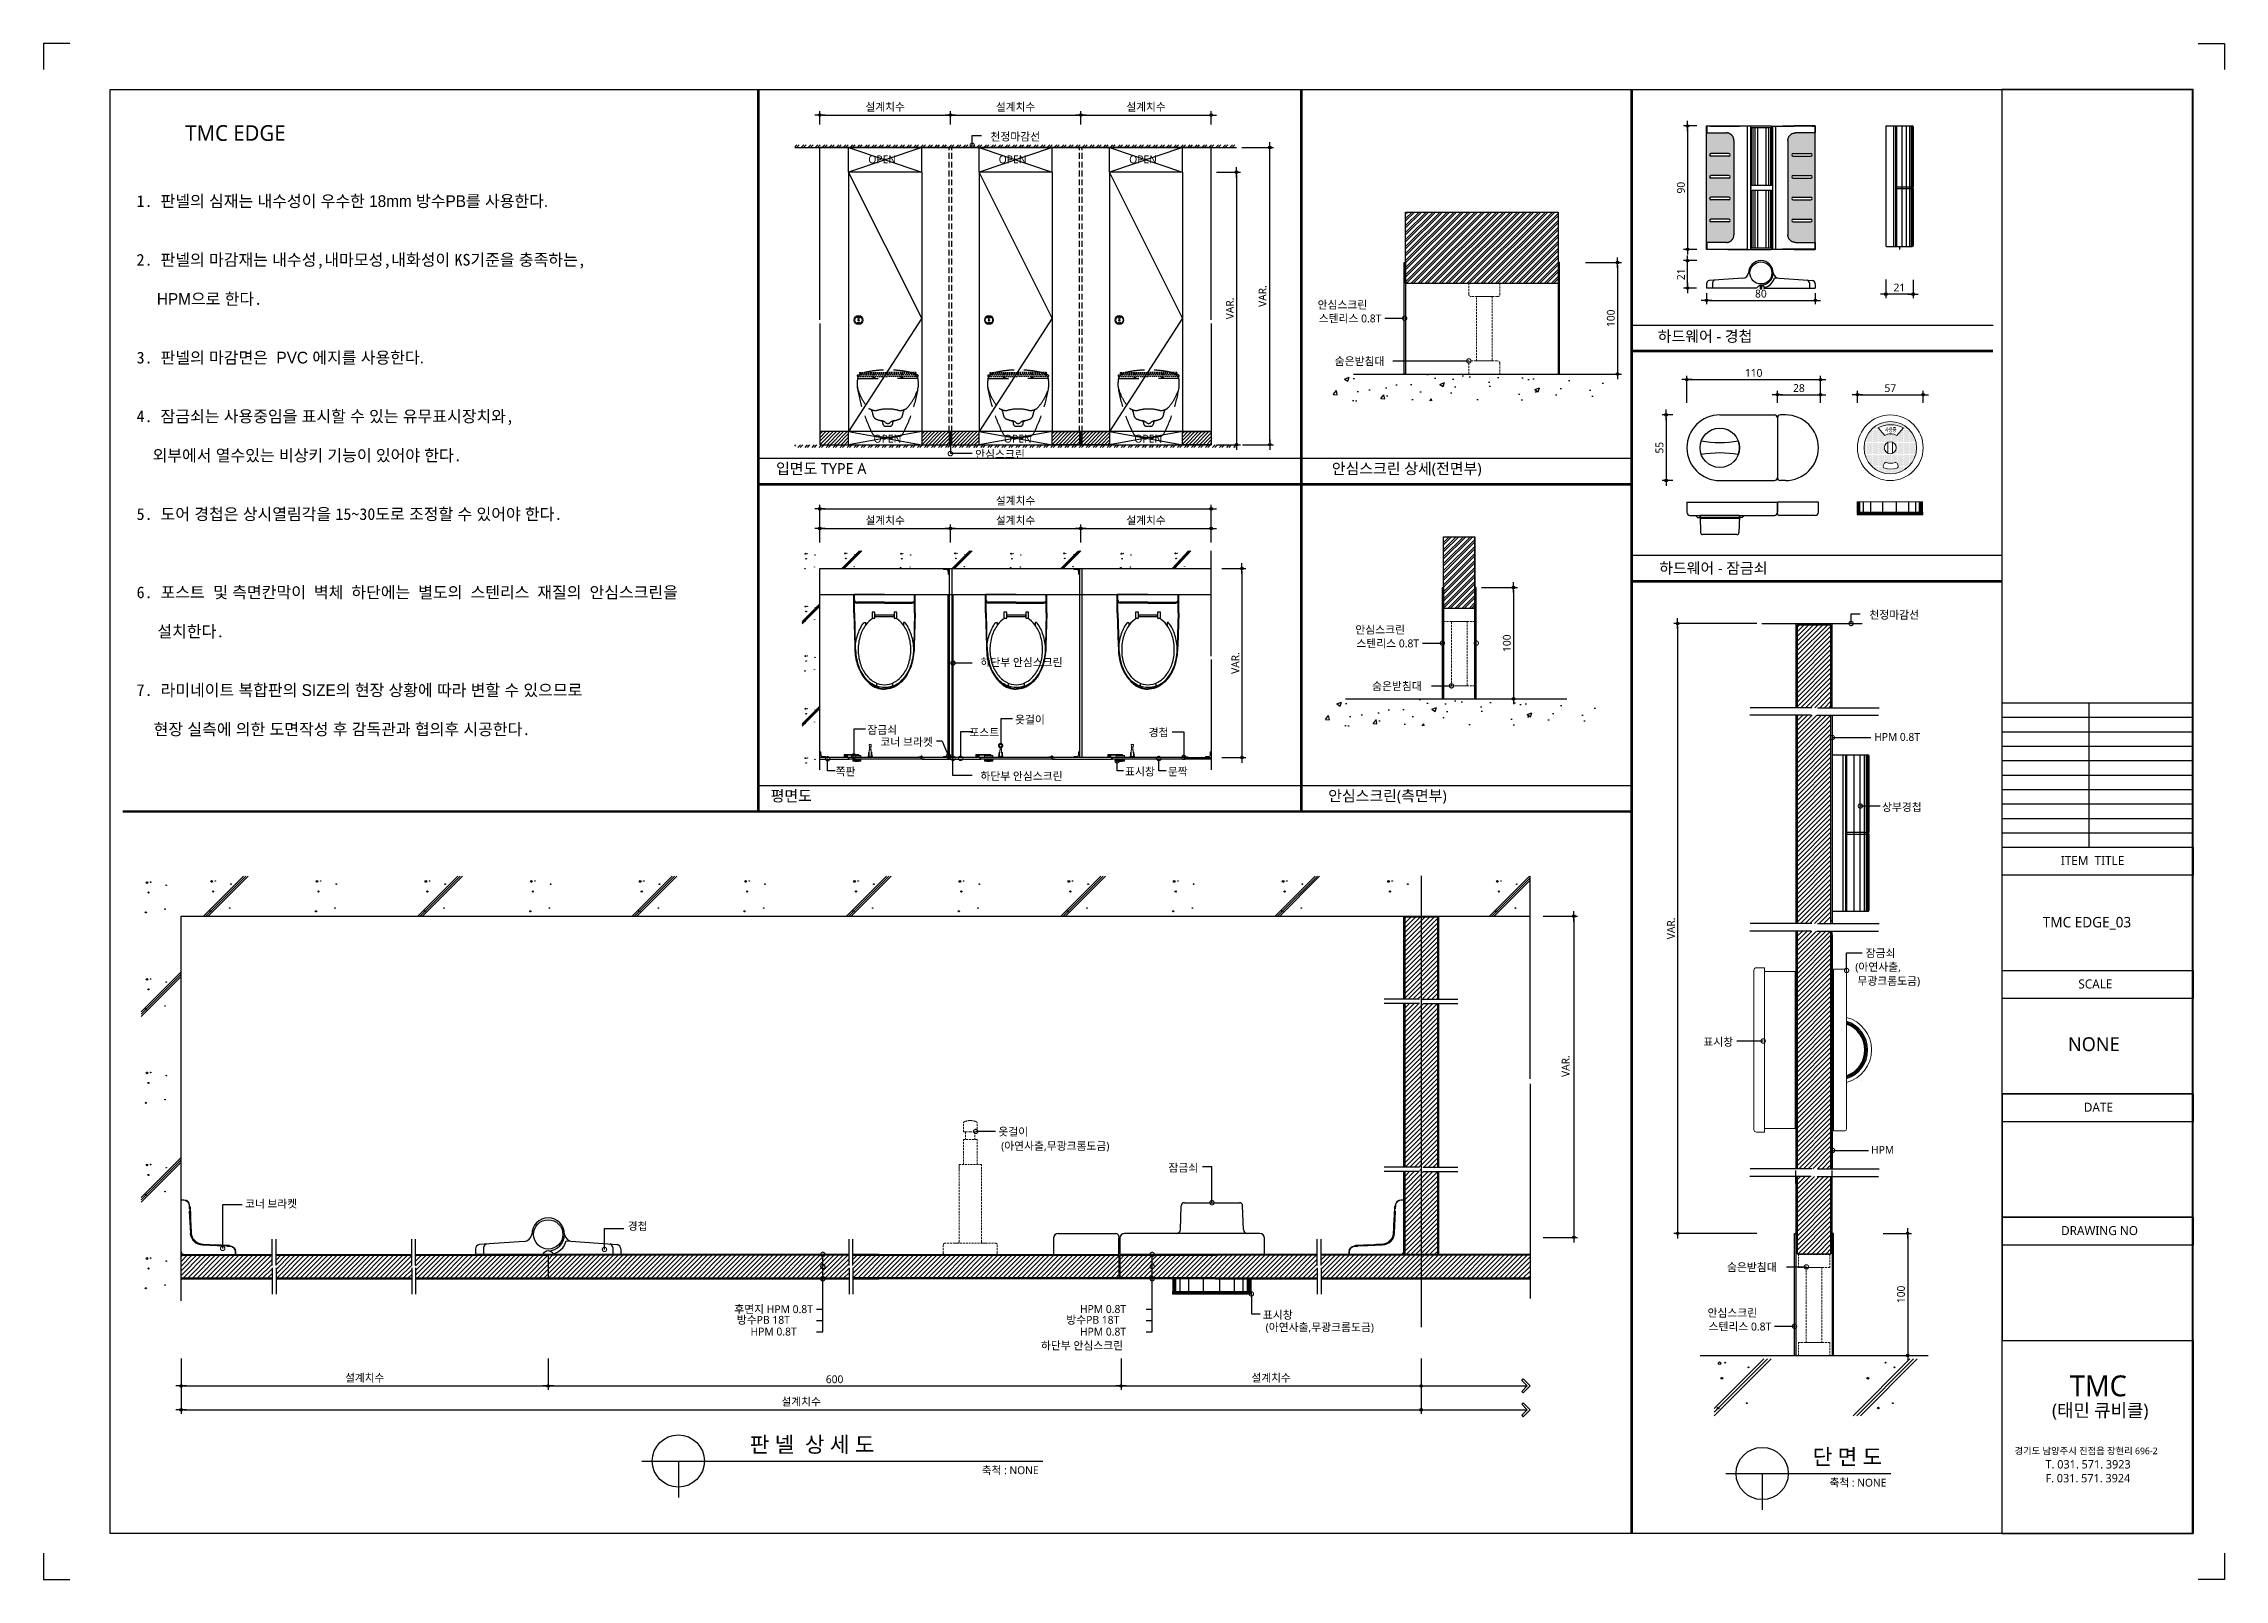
# Model space of a CAD drawing. Extents: x -256 to 8104, y -176 to 5714.
import ezdxf
from ezdxf.enums import TextEntityAlignment as Align

# ---------------------------------------------------------------- set-up
doc = ezdxf.new("R2010")
doc.units = 0
doc.header["$LTSCALE"] = 30
doc.linetypes.add('CEN', pattern=[62, 60, -1, 0, -1])
doc.linetypes.add('HIDDEN', pattern=[0.375, 0.25, -0.125])
doc.layers.get('0').update_dxf_attribs({"linetype": 'CONTINUOUS'})
doc.layers.get('DEFPOINTS').update_dxf_attribs({"linetype": 'CONTINUOUS'})
for name, color, linetype in [('02---제품선', 4, 'CONTINUOUS'), ('0_toilet', 6, 'CONTINUOUS'), ('C', 2, 'CONTINUOUS'), ('curior-0Line', 252, 'CONTINUOUS'), ('DIM', 7, 'CONTINUOUS'), ('HAT', 8, 'CONTINUOUS'), ('HID', 9, 'HIDDEN'), ('jac text', 7, 'CONTINUOUS'), ('TIT', 3, 'CONTINUOUS'), ('경첩', 4, 'CONTINUOUS'), ('문자', 3, 'CONTINUOUS'), ('부자재', 4, 'CONTINUOUS'), ('옷걸이', 4, 'CONTINUOUS'), ('잠금쇠(회전형)', 4, 'CONTINUOUS'), ('중심선', 1, 'CEN'), ('치수', 1, 'CONTINUOUS'), ('판넬', 2, 'CONTINUOUS'), ('해치', 8, 'CONTINUOUS')]:
    doc.layers.add(name, color=color, linetype=linetype)
doc.styles.add('HDW', font='gulim.ttc')
doc.styles.add('돋움', font='malgun.ttf')
doc.dimstyles.new('10', dxfattribs={"dimscale": 10, "dimtxt": 3, "dimasz": 1, "dimexe": 1.5, "dimexo": 2, "dimgap": 1, "dimtad": 1, "dimdec": 0, "dimlunit": 6, "dimtxsty": '돋움', "dimblk": 'DIMDOT', "dimcen": -1, "dimdle": 1.5, "dimclrt": 3, "dimazin": 3, "dimtfac": 1, "dimtdec": 0, "dimtix": 1, "dimtmove": 2, "dimatfit": 3, "dimldrblk": 'DIMDOT', "dimarcsym": 0})
pattern_1 = [(45, (16404.804, 5260.556), (-8.980256, 8.980256), [])]
pattern_2 = [(45, (16344.22, 5352.629), (-8.980256, 8.980256), [])]

# ---------------------------------------------------------------- blocks, each defined once
blk = doc.blocks.new('DIMDOT')
at = {"linetype": 'Continuous'}
blk.add_line((-2, 0), (2, 0), dxfattribs=at)
for radius in [0.5, 0.25]:
    blk.add_circle((0, 0), radius, dxfattribs=at)
blk = doc.blocks.new('*D71')
at = {"layer": 'DEFPOINTS', "color": 0}
for p in [(27946.5, 10876.5), (27446.5, 10820.2), (27946.5, 10820.2)]:
    blk.add_point(p, dxfattribs=at)
at = {"layer": 'DIM', "color": 0, "lineweight": -2, "ltscale": 10}
for p, q in [((27446.5, 10840.2), (27446.5, 10891.5)), ((27456.5, 10876.5), (27936.5, 10876.5)), ((27946.5, 10840.2), (27946.5, 10891.5))]:
    blk.add_line(p, q, dxfattribs=at)
at = {"layer": 'DIM', "color": 0, "lineweight": -2, "xscale": 10, "yscale": 10, "zscale": 10, "rotation": 180}
blk.add_blockref('DIMDOT', (27446.5, 10876.5), dxfattribs=at)
at = {"layer": 'DIM', "color": 0, "lineweight": -2, "xscale": 10, "yscale": 10, "zscale": 10}
blk.add_blockref('DIMDOT', (27946.5, 10876.5), dxfattribs=at)
at = {"layer": 'DIM', "color": 3, "insert": (27696.5, 10906.1), "char_height": 30, "attachment_point": 5, "style": '돋움'}
blk.add_mtext('설계치수', dxfattribs=at)
blk = doc.blocks.new('*D72')
at = {"layer": 'DEFPOINTS', "color": 0}
for p in [(28446.5, 10876.5), (27946.5, 10820.2), (28446.5, 10820.2)]:
    blk.add_point(p, dxfattribs=at)
at = {"layer": 'DIM', "color": 0, "lineweight": -2, "ltscale": 10}
for p, q in [((27946.5, 10840.2), (27946.5, 10891.5)), ((27956.5, 10876.5), (28436.5, 10876.5)), ((28446.5, 10840.2), (28446.5, 10891.5))]:
    blk.add_line(p, q, dxfattribs=at)
at = {"layer": 'DIM', "color": 0, "lineweight": -2, "xscale": 10, "yscale": 10, "zscale": 10, "rotation": 180}
blk.add_blockref('DIMDOT', (27946.5, 10876.5), dxfattribs=at)
at = {"layer": 'DIM', "color": 0, "lineweight": -2, "xscale": 10, "yscale": 10, "zscale": 10}
blk.add_blockref('DIMDOT', (28446.5, 10876.5), dxfattribs=at)
at = {"layer": 'DIM', "color": 3, "insert": (28196.5, 10906.1), "char_height": 30, "attachment_point": 5, "style": '돋움'}
blk.add_mtext('설계치수', dxfattribs=at)
blk = doc.blocks.new('*D73')
at = {"layer": 'DEFPOINTS', "color": 0}
for p in [(28946.5, 10876.5), (28446.5, 10820.2), (28946.5, 10820.2)]:
    blk.add_point(p, dxfattribs=at)
at = {"layer": 'DIM', "color": 0, "lineweight": -2, "ltscale": 10}
for p, q in [((28446.5, 10840.2), (28446.5, 10891.5)), ((28456.5, 10876.5), (28936.5, 10876.5)), ((28946.5, 10840.2), (28946.5, 10891.5))]:
    blk.add_line(p, q, dxfattribs=at)
at = {"layer": 'DIM', "color": 0, "lineweight": -2, "xscale": 10, "yscale": 10, "zscale": 10, "rotation": 180}
blk.add_blockref('DIMDOT', (28446.5, 10876.5), dxfattribs=at)
at = {"layer": 'DIM', "color": 0, "lineweight": -2, "xscale": 10, "yscale": 10, "zscale": 10}
blk.add_blockref('DIMDOT', (28946.5, 10876.5), dxfattribs=at)
at = {"layer": 'DIM', "color": 3, "insert": (28696.5, 10906.1), "char_height": 30, "attachment_point": 5, "style": '돋움'}
blk.add_mtext('설계치수', dxfattribs=at)
blk = doc.blocks.new('*D74')
at = {"layer": 'DEFPOINTS', "color": 0}
for p in [(28946.5, 10657.2), (28946.5, 9612.3), (29043.4, 9612.3)]:
    blk.add_point(p, dxfattribs=at)
at = {"layer": 'DIM', "color": 0, "lineweight": -2, "ltscale": 10}
for p, q in [((28966.5, 10657.2), (29058.4, 10657.2)), ((29043.4, 10647.2), (29043.4, 9622.3)), ((28966.5, 9612.3), (29058.4, 9612.3))]:
    blk.add_line(p, q, dxfattribs=at)
at = {"layer": 'DIM', "color": 0, "lineweight": -2, "xscale": 10, "yscale": 10, "zscale": 10}
for p, rotation in [((29043.4, 10657.2), 90), ((29043.4, 9612.3), 270)]:
    blk.add_blockref('DIMDOT', p, dxfattribs=dict(at, rotation=rotation))
at = {"layer": 'DIM', "color": 3, "insert": (29018.2, 10134.7), "char_height": 30, "attachment_point": 5, "rotation": 90, "style": '돋움'}
blk.add_mtext('VAR.', dxfattribs=at)
blk = doc.blocks.new('*D75')
at = {"layer": 'DEFPOINTS', "color": 0}
for p in [(28967.5, 9137.4), (28967.5, 8412.4), (29064.4, 8412.4)]:
    blk.add_point(p, dxfattribs=at)
at = {"layer": 'DIM', "color": 0, "lineweight": -2, "ltscale": 10}
for p, q in [((28987.5, 9137.4), (29079.4, 9137.4)), ((29064.4, 9127.4), (29064.4, 8422.4)), ((28987.5, 8412.4), (29079.4, 8412.4))]:
    blk.add_line(p, q, dxfattribs=at)
at = {"layer": 'DIM', "color": 0, "lineweight": -2, "xscale": 10, "yscale": 10, "zscale": 10}
for p, rotation in [((29064.4, 9137.4), 90), ((29064.4, 8412.4), 270)]:
    blk.add_blockref('DIMDOT', p, dxfattribs=dict(at, rotation=rotation))
at = {"layer": 'DIM', "color": 3, "insert": (29039.2, 8774.9), "char_height": 30, "attachment_point": 5, "rotation": 90, "style": '돋움'}
blk.add_mtext('VAR.', dxfattribs=at)
blk = doc.blocks.new('_DOTSMALL')
at = {"color": 0, "linetype": 'ByBlock', "const_width": 0.5}
blk.add_lwpolyline([(-0.0625, 0, 1), (0.0625, 0, 1)], format="xyb", close=True, dxfattribs=at)
blk = doc.blocks.new('A$C63EC304E')
at = {"layer": '치수', "color": 1, "xscale": 2.5, "yscale": 2.5, "zscale": 2.5, "rotation": 234.3098741996962}
blk.add_blockref('_DOTSMALL', (0.31, 0.31), dxfattribs=at)
blk = doc.blocks.new('A$C2BC9653E')
at = {"layer": '치수', "xscale": 0.3333333333333333, "yscale": 0.3333333333333333, "zscale": 0.3333333333333333}
blk.add_blockref('A$C63EC304E', (0, 0), dxfattribs=at)
blk = doc.blocks.new('A$C7FC71301')
at = {"layer": '치수', "rotation": 180}
blk.add_blockref('A$C2BC9653E', (0.21, 0.21), dxfattribs=at)
blk = doc.blocks.new('A$C4A20372B')
at = {"layer": '치수'}
blk.add_blockref('A$C7FC71301', (0, 0), dxfattribs=at)
blk = doc.blocks.new('A$C566469F5')
at = {"layer": '치수'}
blk.add_blockref('A$C4A20372B', (0, 0), dxfattribs=at)
blk = doc.blocks.new('A$C7E317CD4')
at = {"layer": '해치', "xscale": 2, "yscale": 2, "zscale": 2}
blk.add_blockref('A$C566469F5', (0, 0), dxfattribs=at)
blk = doc.blocks.new('A$C601D7F27')
at = {"layer": '치수'}
blk.add_blockref('A$C7E317CD4', (0, 0), dxfattribs=at)
blk = doc.blocks.new('A$C38802C08')
at = {"layer": '치수'}
blk.add_blockref('A$C601D7F27', (0, 0), dxfattribs=at)
blk = doc.blocks.new('*D76')
at = {"layer": 'DEFPOINTS', "color": 0}
for p in [(28946.5, 9290.9), (28446.5, 9217.8), (28946.5, 9217.8)]:
    blk.add_point(p, dxfattribs=at)
at = {"layer": 'DIM', "color": 0, "lineweight": -2, "ltscale": 10}
for p, q in [((28446.5, 9237.8), (28446.5, 9305.9)), ((28456.5, 9290.9), (28936.5, 9290.9)), ((28946.5, 9237.8), (28946.5, 9305.9))]:
    blk.add_line(p, q, dxfattribs=at)
at = {"layer": 'DIM', "color": 0, "lineweight": -2, "xscale": 10, "yscale": 10, "zscale": 10, "rotation": 180}
blk.add_blockref('DIMDOT', (28446.5, 9290.9), dxfattribs=at)
at = {"layer": 'DIM', "color": 0, "lineweight": -2, "xscale": 10, "yscale": 10, "zscale": 10}
blk.add_blockref('DIMDOT', (28946.5, 9290.9), dxfattribs=at)
at = {"layer": 'DIM', "color": 3, "insert": (28696.5, 9320.6), "char_height": 30, "attachment_point": 5, "style": '돋움'}
blk.add_mtext('설계치수', dxfattribs=at)
blk = doc.blocks.new('*D77')
at = {"layer": 'DEFPOINTS', "color": 0}
for p in [(28946.5, 9366.3), (27446.5, 9217.8), (28946.5, 9217.8)]:
    blk.add_point(p, dxfattribs=at)
at = {"layer": 'DIM', "color": 0, "lineweight": -2, "ltscale": 10}
for p, q in [((27446.5, 9237.8), (27446.5, 9381.3)), ((27456.5, 9366.3), (28936.5, 9366.3)), ((28946.5, 9237.8), (28946.5, 9381.3))]:
    blk.add_line(p, q, dxfattribs=at)
at = {"layer": 'DIM', "color": 0, "lineweight": -2, "xscale": 10, "yscale": 10, "zscale": 10, "rotation": 180}
blk.add_blockref('DIMDOT', (27446.5, 9366.3), dxfattribs=at)
at = {"layer": 'DIM', "color": 0, "lineweight": -2, "xscale": 10, "yscale": 10, "zscale": 10}
blk.add_blockref('DIMDOT', (28946.5, 9366.3), dxfattribs=at)
at = {"layer": 'DIM', "color": 3, "insert": (28196.5, 9395.9), "char_height": 30, "attachment_point": 5, "style": '돋움'}
blk.add_mtext('설계치수', dxfattribs=at)
blk = doc.blocks.new('*D78')
at = {"layer": 'DEFPOINTS', "color": 0}
for p in [(28446.5, 9290.9), (27946.5, 9217.8), (28446.5, 9217.8)]:
    blk.add_point(p, dxfattribs=at)
at = {"layer": 'DIM', "color": 0, "lineweight": -2, "ltscale": 10}
for p, q in [((27946.5, 9237.8), (27946.5, 9305.9)), ((27956.5, 9290.9), (28436.5, 9290.9)), ((28446.5, 9237.8), (28446.5, 9305.9))]:
    blk.add_line(p, q, dxfattribs=at)
at = {"layer": 'DIM', "color": 0, "lineweight": -2, "xscale": 10, "yscale": 10, "zscale": 10, "rotation": 180}
blk.add_blockref('DIMDOT', (27946.5, 9290.9), dxfattribs=at)
at = {"layer": 'DIM', "color": 0, "lineweight": -2, "xscale": 10, "yscale": 10, "zscale": 10}
blk.add_blockref('DIMDOT', (28446.5, 9290.9), dxfattribs=at)
at = {"layer": 'DIM', "color": 3, "insert": (28196.5, 9320.6), "char_height": 30, "attachment_point": 5, "style": '돋움'}
blk.add_mtext('설계치수', dxfattribs=at)
blk = doc.blocks.new('*D79')
at = {"layer": 'DEFPOINTS', "color": 0}
for p in [(27946.5, 9290.9), (27446.5, 9217.8), (27946.5, 9217.8)]:
    blk.add_point(p, dxfattribs=at)
at = {"layer": 'DIM', "color": 0, "lineweight": -2, "ltscale": 10}
for p, q in [((27446.5, 9237.8), (27446.5, 9305.9)), ((27456.5, 9290.9), (27936.5, 9290.9)), ((27946.5, 9237.8), (27946.5, 9305.9))]:
    blk.add_line(p, q, dxfattribs=at)
at = {"layer": 'DIM', "color": 0, "lineweight": -2, "xscale": 10, "yscale": 10, "zscale": 10, "rotation": 180}
blk.add_blockref('DIMDOT', (27446.5, 9290.9), dxfattribs=at)
at = {"layer": 'DIM', "color": 0, "lineweight": -2, "xscale": 10, "yscale": 10, "zscale": 10}
blk.add_blockref('DIMDOT', (27946.5, 9290.9), dxfattribs=at)
at = {"layer": 'DIM', "color": 3, "insert": (27696.5, 9320.6), "char_height": 30, "attachment_point": 5, "style": '돋움'}
blk.add_mtext('설계치수', dxfattribs=at)
blk = doc.blocks.new('*D80')
at = {"layer": 'DEFPOINTS', "color": 0}
for p in [(31282, 9861.8), (30770, 9753.2), (31282, 9753.2)]:
    blk.add_point(p, dxfattribs=at)
at = {"layer": 'DIM', "color": 0, "lineweight": -2, "ltscale": 10}
for p, q in [((30770, 9773.2), (30770, 9876.8)), ((31282, 9773.2), (31282, 9876.8)), ((30780, 9861.8), (31272, 9861.8))]:
    blk.add_line(p, q, dxfattribs=at)
at = {"layer": 'DIM', "color": 0, "lineweight": -2, "xscale": 10, "yscale": 10, "zscale": 10, "rotation": 180}
blk.add_blockref('DIMDOT', (30770, 9861.8), dxfattribs=at)
at = {"layer": 'DIM', "color": 0, "lineweight": -2, "xscale": 10, "yscale": 10, "zscale": 10}
blk.add_blockref('DIMDOT', (31282, 9861.8), dxfattribs=at)
at = {"layer": 'DIM', "color": 3, "insert": (31026, 9887.4), "char_height": 30, "attachment_point": 5, "style": '돋움'}
blk.add_mtext('110', dxfattribs=at)
blk = doc.blocks.new('*D81')
at = {"layer": 'DEFPOINTS', "color": 0}
for p in [(31282, 9803.9), (31117, 9753.2), (31282, 9753.2)]:
    blk.add_point(p, dxfattribs=at)
at = {"layer": 'DIM', "color": 0, "lineweight": -2, "ltscale": 10}
for p, q in [((31117, 9773.2), (31117, 9818.9)), ((31127, 9803.9), (31272, 9803.9)), ((31282, 9773.2), (31282, 9818.9))]:
    blk.add_line(p, q, dxfattribs=at)
at = {"layer": 'DIM', "color": 0, "lineweight": -2, "xscale": 10, "yscale": 10, "zscale": 10, "rotation": 180}
blk.add_blockref('DIMDOT', (31117, 9803.9), dxfattribs=at)
at = {"layer": 'DIM', "color": 0, "lineweight": -2, "xscale": 10, "yscale": 10, "zscale": 10}
blk.add_blockref('DIMDOT', (31282, 9803.9), dxfattribs=at)
at = {"layer": 'DIM', "color": 3, "insert": (31199.5, 9829.4), "char_height": 30, "attachment_point": 5, "style": '돋움'}
blk.add_mtext('28', dxfattribs=at)
blk = doc.blocks.new('*D82')
at = {"layer": 'DEFPOINTS', "color": 0}
for p in [(31675.7, 9803.9), (31423.7, 9753.2), (31675.7, 9753.2)]:
    blk.add_point(p, dxfattribs=at)
at = {"layer": 'DIM', "color": 0, "lineweight": -2, "ltscale": 10}
for p, q in [((31423.7, 9773.2), (31423.7, 9818.9)), ((31433.7, 9803.9), (31665.7, 9803.9)), ((31675.7, 9773.2), (31675.7, 9818.9))]:
    blk.add_line(p, q, dxfattribs=at)
at = {"layer": 'DIM', "color": 0, "lineweight": -2, "xscale": 10, "yscale": 10, "zscale": 10, "rotation": 180}
blk.add_blockref('DIMDOT', (31423.7, 9803.9), dxfattribs=at)
at = {"layer": 'DIM', "color": 0, "lineweight": -2, "xscale": 10, "yscale": 10, "zscale": 10}
blk.add_blockref('DIMDOT', (31675.7, 9803.9), dxfattribs=at)
at = {"layer": 'DIM', "color": 3, "insert": (31549.7, 9829.1), "char_height": 30, "attachment_point": 5, "style": '돋움'}
blk.add_mtext('57', dxfattribs=at)
blk = doc.blocks.new('*D83')
at = {"layer": 'DEFPOINTS', "color": 0}
for p in [(30827.6, 10834.6), (30772.6, 10361.5), (30827.6, 10361.5)]:
    blk.add_point(p, dxfattribs=at)
at = {"layer": 'DIM', "color": 0, "lineweight": -2, "ltscale": 10}
for p, q in [((30807.6, 10834.6), (30757.6, 10834.6)), ((30772.6, 10824.6), (30772.6, 10371.5)), ((30807.6, 10361.5), (30757.6, 10361.5))]:
    blk.add_line(p, q, dxfattribs=at)
at = {"layer": 'DIM', "color": 0, "lineweight": -2, "xscale": 10, "yscale": 10, "zscale": 10}
for p, rotation in [((30772.6, 10834.6), 90), ((30772.6, 10361.5), 270)]:
    blk.add_blockref('DIMDOT', p, dxfattribs=dict(at, rotation=rotation))
at = {"layer": 'DIM', "color": 3, "insert": (30747.1, 10598), "char_height": 30, "attachment_point": 5, "rotation": 90, "style": '돋움'}
blk.add_mtext('90', dxfattribs=at)
blk = doc.blocks.new('*D84')
at = {"layer": 'DEFPOINTS', "color": 0}
for p in [(30845.2, 10213.2), (31262.3, 10213.2), (31262.3, 10165.9)]:
    blk.add_point(p, dxfattribs=at)
at = {"layer": 'DIM', "color": 0, "lineweight": -2, "ltscale": 10}
for p, q in [((30845.2, 10193.2), (30845.2, 10150.9)), ((30855.2, 10165.9), (31252.3, 10165.9)), ((31262.3, 10193.2), (31262.3, 10150.9))]:
    blk.add_line(p, q, dxfattribs=at)
at = {"layer": 'DIM', "color": 0, "lineweight": -2, "xscale": 10, "yscale": 10, "zscale": 10, "rotation": 180}
blk.add_blockref('DIMDOT', (30845.2, 10165.9), dxfattribs=at)
at = {"layer": 'DIM', "color": 0, "lineweight": -2, "xscale": 10, "yscale": 10, "zscale": 10}
blk.add_blockref('DIMDOT', (31262.3, 10165.9), dxfattribs=at)
at = {"layer": 'DIM', "color": 3, "insert": (31053.7, 10191.4), "char_height": 30, "attachment_point": 5, "style": '돋움'}
blk.add_mtext('80', dxfattribs=at)
blk = doc.blocks.new('*D85')
at = {"layer": 'DEFPOINTS', "color": 0}
for p in [(30772.6, 10318.2), (30827.6, 10318.2), (30826.9, 10213.2)]:
    blk.add_point(p, dxfattribs=at)
at = {"layer": 'DIM', "color": 0, "lineweight": -2, "ltscale": 10}
for p, q in [((30807.6, 10318.2), (30757.6, 10318.2)), ((30772.6, 10223.2), (30772.6, 10308.2)), ((30806.9, 10213.2), (30757.6, 10213.2))]:
    blk.add_line(p, q, dxfattribs=at)
at = {"layer": 'DIM', "color": 0, "lineweight": -2, "xscale": 10, "yscale": 10, "zscale": 10}
for p, rotation in [((30772.6, 10318.2), 90), ((30772.6, 10213.2), 270)]:
    blk.add_blockref('DIMDOT', p, dxfattribs=dict(at, rotation=rotation))
at = {"layer": 'DIM', "color": 3, "insert": (30747.3, 10265.7), "char_height": 30, "attachment_point": 5, "rotation": 90, "style": '돋움'}
blk.add_mtext('21', dxfattribs=at)
blk = doc.blocks.new('*D86')
at = {"layer": 'DEFPOINTS', "color": 0}
for p in [(31532.1, 10265.4), (31637.1, 10264.7), (31532.1, 10189.7)]:
    blk.add_point(p, dxfattribs=at)
at = {"layer": 'DIM', "color": 0, "lineweight": -2, "ltscale": 10}
for p, q in [((31532.1, 10245.4), (31532.1, 10174.7)), ((31637.1, 10244.7), (31637.1, 10174.7)), ((31627.1, 10189.7), (31542.1, 10189.7))]:
    blk.add_line(p, q, dxfattribs=at)
at = {"layer": 'DIM', "color": 0, "lineweight": -2, "xscale": 10, "yscale": 10, "zscale": 10, "rotation": 180}
blk.add_blockref('DIMDOT', (31532.1, 10189.7), dxfattribs=at)
at = {"layer": 'DIM', "color": 0, "lineweight": -2, "xscale": 10, "yscale": 10, "zscale": 10}
blk.add_blockref('DIMDOT', (31637.1, 10189.7), dxfattribs=at)
at = {"layer": 'DIM', "color": 3, "insert": (31584.6, 10215.1), "char_height": 30, "attachment_point": 5, "style": '돋움'}
blk.add_mtext('21', dxfattribs=at)
blk = doc.blocks.new('A$C10E41893')
at = {"layer": '부자재'}
for p, q in [((6, 0), (6, 196)), ((123, 196), (6, 196)), ((123, 192), (6, 192)), ((55, 0), (55, 177)), ((61, 0), (61, 177)), ((6, 0), (6, -196)), ((55, 0), (55, -177)), ((61, 0), (61, -177)), ((123, -192), (6, -192)), ((123, -196), (6, -196))]:
    blk.add_line(p, q, dxfattribs=at)
for points in [[(123, 196, -0.012538), (123, 196), (335, 190, -0.055395), (445, 175, -0.154276), (577, 93, -0.179504), (612, 0, -0.179504)], [(123, 192, -0.012538), (123, 192), (335, 187, -0.055395), (444, 172, -0.154276), (574, 91, -0.179504), (608, 0, -0.179504)], [(157, -72, 0.089162), (200, -119, 0.085733), (270, -155, 0.075373), (359, -168, 0.075373), (447, -155, 0.085733), (517, -119, 0.106084), (567, -62, 0.126931), (583, 0, 0.126931), (567, 62, 0.106084), (517, 119, 0.085733), (447, 155, 0.075373), (359, 168, 0.075373), (270, 155, 0.085733), (200, 119, 0.089162), (157, 72)], [(572, 51), (589, 51), (589, 60, 0.021185), (583, 71, 0.106084), (528, 134, 0.085733), (453, 172, 0.075373), (359, 187, 0.075373), (265, 172, 0.085733), (189, 134, 0.007337), (184, 130), (184, 122), (205, 122)], [(123, -196, 0.012538), (123, -196), (335, -190, 0.055395), (445, -175, 0.154276), (577, -93, 0.179504), (612, 0, 0.179504)], [(123, -192, 0.012538), (123, -192), (335, -187, 0.055395), (444, -172, 0.154276), (574, -91, 0.179504), (608, 0, 0.179504)], [(589, -51, 0.090214), (598, 0, 0.090214), (589, 51, 0.106084)], [(572, -51), (589, -51), (589, -60, -0.021185), (583, -71, -0.106084), (528, -134, -0.085733), (453, -172, -0.075373), (359, -187, -0.075373), (265, -172, -0.085733), (189, -134, -0.007337), (184, -130), (184, -122), (205, -122)]]:
    blk.add_lwpolyline(points, format="xyb", dxfattribs=at)
blk.add_lwpolyline([(138, -61), (119, -61), (119, -79), (157, -79), (157, -61), (138, -61), (147, -61), (147, 61), (138, 61), (157, 61), (157, 79), (119, 79), (119, 61), (138, 61), (138, -61), (119, -61)], dxfattribs=at)
for centre, start, end in [((40, 177), 0, 90), ((46, 177), 0, 90), ((40, -177), 270, 0), ((46, -177), 270, 0)]:
    blk.add_arc(centre, 15, start, end, dxfattribs=at)
blk = doc.blocks.new('A$C460A2A32')
at = {"color": 0}
for p, q in [((3, 20), (0, 16)), ((3, 20), (9, 20)), ((4, 10), (162, 10)), ((9, 20), (162, 20)), ((13, 32), (11, 30)), ((13, 32), (162, 32)), ((13, 27), (162, 27)), ((312, 32), (162, 32)), ((312, 27), (162, 27)), ((316, 20), (162, 20)), ((321, 10), (162, 10)), ((312, 32), (313, 30)), ((322, 20), (316, 20)), ((322, 20), (324, 16))]:
    blk.add_line(p, q, dxfattribs=at)
for centre, radius, start, end in [((4, 14), 4, 150.0107, 270), ((13, 29), 2, 135, 270), ((109, 28), 26, 182.6717, 198.4118), ((109, 10), 26, 180, 202.6199), ((107, 28), 23, 183.0205, 200.9186), ((107, 10), 23, 180, 205.7715), ((69, 10), 23, 334.2285, 0), ((69, 28), 23, 339.0814, 356.9795), ((67, 10), 26, 337.3801, 0), ((67, 28), 26, 341.5882, 357.3283), ((257, 10), 26, 180, 202.6199), ((257, 28), 26, 182.6717, 198.4118), ((256, 28), 23, 183.0205, 200.9186), ((256, 10), 23, 180, 205.7715), ((217, 10), 23, 334.2285, 0), ((217, 28), 23, 339.0814, 356.9795), ((216, 28), 26, 341.5882, 357.3283), ((216, 10), 26, 337.3801, 0), ((312, 29), 2, 270, 45), ((321, 14), 4, 270, 29.9893)]:
    blk.add_arc(centre, radius, start, end, dxfattribs=at)
blk = doc.blocks.new('*D87')
at = {"layer": 'DEFPOINTS', "color": 0}
for p in [(30735.7, 9726.7), (30690, 9474.7), (30735.7, 9474.7)]:
    blk.add_point(p, dxfattribs=at)
at = {"layer": 'DIM', "color": 0, "lineweight": -2, "ltscale": 10}
for p, q in [((30715.7, 9726.7), (30675, 9726.7)), ((30690, 9716.7), (30690, 9484.7)), ((30715.7, 9474.7), (30675, 9474.7))]:
    blk.add_line(p, q, dxfattribs=at)
at = {"layer": 'DIM', "color": 0, "lineweight": -2, "xscale": 10, "yscale": 10, "zscale": 10}
for p, rotation in [((30690, 9726.7), 90), ((30690, 9474.7), 270)]:
    blk.add_blockref('DIMDOT', p, dxfattribs=dict(at, rotation=rotation))
at = {"layer": 'DIM', "color": 3, "insert": (30664.7, 9600.7), "char_height": 30, "attachment_point": 5, "rotation": 90, "style": '돋움'}
blk.add_mtext('55', dxfattribs=at)
blk = doc.blocks.new('*D88')
at = {"layer": 'DEFPOINTS', "color": 0}
for p in [(31058.6, 8926.7), (30734.6, 6587.7), (31058.6, 6587.7)]:
    blk.add_point(p, dxfattribs=at)
at = {"layer": 'DIM', "color": 0, "lineweight": -2, "ltscale": 10}
for p, q in [((31038.6, 8926.7), (30719.6, 8926.7)), ((30734.6, 8916.7), (30734.6, 6597.7)), ((31038.6, 6587.7), (30719.6, 6587.7))]:
    blk.add_line(p, q, dxfattribs=at)
at = {"layer": 'DIM', "color": 0, "lineweight": -2, "xscale": 10, "yscale": 10, "zscale": 10}
for p, rotation in [((30734.6, 8926.7), 90), ((30734.6, 6587.7), 270)]:
    blk.add_blockref('DIMDOT', p, dxfattribs=dict(at, rotation=rotation))
at = {"layer": 'DIM', "color": 3, "insert": (30709.3, 7757.2), "char_height": 30, "attachment_point": 5, "rotation": 90, "style": '돋움'}
blk.add_mtext('VAR.', dxfattribs=at)
blk = doc.blocks.new('A$C13EB2441')
for p, q in [((0.84, 7.37), (0.84, 14.11)), ((0.84, 6.74), (0.84, 0))]:
    blk.add_line(p, q)
blk = doc.blocks.new('*D89')
at = {"layer": 'DEFPOINTS', "color": 0}
for p in [(31502.1, 6587.7), (31502.1, 6119.4), (31616.4, 6119.4)]:
    blk.add_point(p, dxfattribs=at)
at = {"layer": 'DIM', "color": 0, "lineweight": -2, "ltscale": 10}
for p, q in [((31522.1, 6587.7), (31631.4, 6587.7)), ((31616.4, 6577.7), (31616.4, 6129.4)), ((31522.1, 6119.4), (31631.4, 6119.4))]:
    blk.add_line(p, q, dxfattribs=at)
at = {"layer": 'DIM', "color": 0, "lineweight": -2, "xscale": 10, "yscale": 10, "zscale": 10}
for p, rotation in [((31616.4, 6587.7), 90), ((31616.4, 6119.4), 270)]:
    blk.add_blockref('DIMDOT', p, dxfattribs=dict(at, rotation=rotation))
at = {"layer": 'DIM', "color": 3, "insert": (31590.8, 6353.6), "char_height": 30, "attachment_point": 5, "rotation": 90, "style": '돋움'}
blk.add_mtext('100', dxfattribs=at)
blk = doc.blocks.new('*D90')
at = {"layer": 'DEFPOINTS', "color": 0}
for p in [(29962.5, 9064.8), (29962.5, 8637.3), (30105.4, 8637.3)]:
    blk.add_point(p, dxfattribs=at)
at = {"layer": 'DIM', "color": 0, "lineweight": -2, "ltscale": 10}
for p, q in [((29982.5, 9064.8), (30120.4, 9064.8)), ((30105.4, 9054.8), (30105.4, 8647.3)), ((29982.5, 8637.3), (30120.4, 8637.3))]:
    blk.add_line(p, q, dxfattribs=at)
at = {"layer": 'DIM', "color": 0, "lineweight": -2, "xscale": 10, "yscale": 10, "zscale": 10}
for p, rotation in [((30105.4, 9064.8), 90), ((30105.4, 8637.3), 270)]:
    blk.add_blockref('DIMDOT', p, dxfattribs=dict(at, rotation=rotation))
at = {"layer": 'DIM', "color": 3, "insert": (30079.8, 8851), "char_height": 30, "attachment_point": 5, "rotation": 90, "style": '돋움'}
blk.add_mtext('100', dxfattribs=at)
blk = doc.blocks.new('*D91')
at = {"layer": 'DEFPOINTS', "color": 0}
for p in [(29043.4, 10752.1), (29170.8, 10752.1), (29045.9, 9612.3)]:
    blk.add_point(p, dxfattribs=at)
at = {"layer": 'DIM', "color": 0, "lineweight": -2, "ltscale": 10}
for p, q in [((29063.4, 10752.1), (29185.8, 10752.1)), ((29170.8, 9622.3), (29170.8, 10742.1)), ((29065.9, 9612.3), (29185.8, 9612.3))]:
    blk.add_line(p, q, dxfattribs=at)
at = {"layer": 'DIM', "color": 0, "lineweight": -2, "xscale": 10, "yscale": 10, "zscale": 10}
for p, rotation in [((29170.8, 10752.1), 90), ((29170.8, 9612.3), 270)]:
    blk.add_blockref('DIMDOT', p, dxfattribs=dict(at, rotation=rotation))
at = {"layer": 'DIM', "color": 3, "insert": (29143.5, 10182.2), "char_height": 30, "attachment_point": 5, "rotation": 90, "style": '돋움'}
blk.add_mtext('VAR.', dxfattribs=at)
blk = doc.blocks.new('*D92')
at = {"layer": 'DEFPOINTS', "color": 0}
for p in [(30361.1, 10310.8), (30361.1, 9883.4), (30504, 9883.4)]:
    blk.add_point(p, dxfattribs=at)
at = {"layer": 'DIM', "color": 0, "lineweight": -2, "ltscale": 10}
for p, q in [((30381.1, 10310.8), (30519, 10310.8)), ((30504, 10300.8), (30504, 9893.4)), ((30381.1, 9883.4), (30519, 9883.4))]:
    blk.add_line(p, q, dxfattribs=at)
at = {"layer": 'DIM', "color": 0, "lineweight": -2, "xscale": 10, "yscale": 10, "zscale": 10}
for p, rotation in [((30504, 10310.8), 90), ((30504, 9883.4), 270)]:
    blk.add_blockref('DIMDOT', p, dxfattribs=dict(at, rotation=rotation))
at = {"layer": 'DIM', "color": 3, "insert": (30478.4, 10097.1), "char_height": 30, "attachment_point": 5, "rotation": 90, "style": '돋움'}
blk.add_mtext('100', dxfattribs=at)
blk = doc.blocks.new('*D93')
at = {"layer": 'DEFPOINTS', "color": 0}
for p in [(24997.6, 6128.1), (26404.7, 6128.1), (26404.7, 6002.4)]:
    blk.add_point(p, dxfattribs=at)
at = {"layer": 'DIM', "color": 0, "lineweight": -2, "ltscale": 10}
for p, q in [((24997.6, 6108.1), (24997.6, 5987.4)), ((26404.7, 6108.1), (26404.7, 5987.4)), ((25007.6, 6002.4), (26394.7, 6002.4))]:
    blk.add_line(p, q, dxfattribs=at)
at = {"layer": 'DIM', "color": 0, "lineweight": -2, "xscale": 10, "yscale": 10, "zscale": 10, "rotation": 180}
blk.add_blockref('DIMDOT', (24997.6, 6002.4), dxfattribs=at)
at = {"layer": 'DIM', "color": 0, "lineweight": -2, "xscale": 10, "yscale": 10, "zscale": 10}
blk.add_blockref('DIMDOT', (26404.7, 6002.4), dxfattribs=at)
at = {"layer": 'DIM', "color": 3, "insert": (25701.2, 6032.1), "char_height": 30, "attachment_point": 5, "style": '돋움'}
blk.add_mtext('설계치수', dxfattribs=at)
blk = doc.blocks.new('*D94')
at = {"layer": 'DEFPOINTS', "color": 0}
for p in [(24997.6, 6128.1), (29751.5, 6128.1), (29751.5, 5911)]:
    blk.add_point(p, dxfattribs=at)
at = {"layer": 'DIM', "color": 0, "lineweight": -2, "ltscale": 10}
for p, q in [((24997.6, 6108.1), (24997.6, 5896)), ((29751.5, 6108.1), (29751.5, 5896)), ((25007.6, 5911), (29741.5, 5911))]:
    blk.add_line(p, q, dxfattribs=at)
at = {"layer": 'DIM', "color": 0, "lineweight": -2, "xscale": 10, "yscale": 10, "zscale": 10, "rotation": 180}
blk.add_blockref('DIMDOT', (24997.6, 5911), dxfattribs=at)
at = {"layer": 'DIM', "color": 0, "lineweight": -2, "xscale": 10, "yscale": 10, "zscale": 10}
blk.add_blockref('DIMDOT', (29751.5, 5911), dxfattribs=at)
at = {"layer": 'DIM', "color": 3, "insert": (27374.6, 5940.6), "char_height": 30, "attachment_point": 5, "style": '돋움'}
blk.add_mtext('설계치수', dxfattribs=at)
blk = doc.blocks.new('*D95')
at = {"layer": 'DEFPOINTS', "color": 0}
for p in [(28600.7, 6128.1), (29751.5, 6128.1), (29751.5, 6002.4)]:
    blk.add_point(p, dxfattribs=at)
at = {"layer": 'DIM', "color": 0, "lineweight": -2, "ltscale": 10}
for p, q in [((28600.7, 6108.1), (28600.7, 5987.4)), ((29751.5, 6108.1), (29751.5, 5987.4)), ((28610.7, 6002.4), (29741.5, 6002.4))]:
    blk.add_line(p, q, dxfattribs=at)
at = {"layer": 'DIM', "color": 0, "lineweight": -2, "xscale": 10, "yscale": 10, "zscale": 10, "rotation": 180}
blk.add_blockref('DIMDOT', (28600.7, 6002.4), dxfattribs=at)
at = {"layer": 'DIM', "color": 0, "lineweight": -2, "xscale": 10, "yscale": 10, "zscale": 10}
blk.add_blockref('DIMDOT', (29751.5, 6002.4), dxfattribs=at)
at = {"layer": 'DIM', "color": 3, "insert": (29176.1, 6032.1), "char_height": 30, "attachment_point": 5, "style": '돋움'}
blk.add_mtext('설계치수', dxfattribs=at)
blk = doc.blocks.new('*D96')
at = {"layer": 'DEFPOINTS', "color": 0}
for p in [(26404.7, 6128.1), (28600.7, 6128.1), (28600.7, 6002.4)]:
    blk.add_point(p, dxfattribs=at)
at = {"layer": 'DIM', "color": 0, "lineweight": -2, "ltscale": 10}
for p, q in [((26404.7, 6108.1), (26404.7, 5987.4)), ((28600.7, 6108.1), (28600.7, 5987.4)), ((26414.7, 6002.4), (28590.7, 6002.4))]:
    blk.add_line(p, q, dxfattribs=at)
at = {"layer": 'DIM', "color": 0, "lineweight": -2, "xscale": 10, "yscale": 10, "zscale": 10, "rotation": 180}
blk.add_blockref('DIMDOT', (26404.7, 6002.4), dxfattribs=at)
at = {"layer": 'DIM', "color": 0, "lineweight": -2, "xscale": 10, "yscale": 10, "zscale": 10}
blk.add_blockref('DIMDOT', (28600.7, 6002.4), dxfattribs=at)
at = {"layer": 'DIM', "color": 3, "insert": (27502.7, 6027.9), "char_height": 30, "attachment_point": 5, "style": '돋움'}
blk.add_mtext('600', dxfattribs=at)
blk = doc.blocks.new('A$C06B31977')
for p, q in [((1.26, 11.06), (1.26, 21.17)), ((1.26, 10.11), (1.26, 0))]:
    blk.add_line(p, q)
blk = doc.blocks.new('*D97')
at = {"layer": 'DEFPOINTS', "color": 0}
for p in [(30198.4, 7803.8), (30198.4, 6572.4), (30336.2, 6572.4)]:
    blk.add_point(p, dxfattribs=at)
at = {"layer": 'DIM', "color": 0, "lineweight": -2, "ltscale": 10}
for p, q in [((30218.4, 7803.8), (30351.2, 7803.8)), ((30336.2, 7793.8), (30336.2, 6582.4)), ((30218.4, 6572.4), (30351.2, 6572.4))]:
    blk.add_line(p, q, dxfattribs=at)
at = {"layer": 'DIM', "color": 0, "lineweight": -2, "xscale": 10, "yscale": 10, "zscale": 10}
for p, rotation in [((30336.2, 7803.8), 90), ((30336.2, 6572.4), 270)]:
    blk.add_blockref('DIMDOT', p, dxfattribs=dict(at, rotation=rotation))
at = {"layer": 'DIM', "color": 3, "insert": (30305.4, 7229), "char_height": 30, "attachment_point": 5, "rotation": 90, "style": '돋움'}
blk.add_mtext('VAR.', dxfattribs=at)
blk = doc.blocks.new('EDGE_03', base_point=(24726.3, 5436.3))
h = blk.add_hatch()
h.set_pattern_fill('ANSI31', color=3, scale=3, angle=180)
h.set_pattern_definition([(225, (24764.804, 5260.556), (6.735192, -6.735192), [])])
h.paths.add_polyline_path([(27556.5, 9662.3), (27446.5, 9662.3), (27446.5, 9612.3), (27556.5, 9612.3)])
h.paths.add_polyline_path([(27941.5, 9662.3), (27836.5, 9662.3), (27836.5, 9612.3), (27941.5, 9612.3)])
h.paths.add_polyline_path([(28056.5, 9662.3), (27951.5, 9662.3), (27951.5, 9612.3), (28056.5, 9612.3)])
h.paths.add_polyline_path([(28441.5, 9662.3), (28336.5, 9662.3), (28336.5, 9612.3), (28441.5, 9612.3)])
h.paths.add_polyline_path([(28556.5, 9662.3), (28451.5, 9662.3), (28451.5, 9612.3), (28556.5, 9612.3)])
h.paths.add_polyline_path([(28946.5, 9662.3), (28836.5, 9662.3), (28836.5, 9612.3), (28946.5, 9612.3)])
h = blk.add_hatch()
h.set_pattern_fill('ANSI31', color=2, style=0)
h.set_pattern_definition([(45, (24764.8044, 5260.5557), (-2.245064, 2.245064), [])])
h.paths.add_polyline_path([(27951.5, 9662.3), (27941.5, 9662.3), (27941.5, 9612.3), (27951.5, 9612.3)])
h = blk.add_hatch()
h.set_pattern_fill('ANSI31', color=2, style=0)
h.set_pattern_definition([(45, (25264.8044, 5260.5557), (-2.245064, 2.245064), [])])
h.paths.add_polyline_path([(28451.5, 9662.3), (28441.5, 9662.3), (28441.5, 9612.3), (28451.5, 9612.3)])
h = blk.add_hatch()
h.set_pattern_fill('ANSI31', color=2, style=0)
h.set_pattern_definition([(45, (27942.9707, 7100.545), (-2.245064, 2.245064), [])])
h.paths.add_polyline_path([(29837.5, 9064.8), (29832.5, 9064.8), (29832.5, 8853.1, -1), (29832.5, 8848.9), (29832.5, 8637.3), (29837.5, 8637.3)])
h.paths.add_polyline_path([(29962.5, 8848.9, -1), (29962.5, 8853.1), (29962.5, 9064.8), (29957.5, 9064.8), (29957.5, 8637.3), (29962.5, 8637.3)])
at = {"layer": 'HAT'}
h = blk.add_hatch(dxfattribs=at)
h.set_pattern_fill('ANSI32', color=256, scale=2, style=0)
h.set_pattern_definition([(45, (16110.435, 5119.08), (-13.470384, 13.470384), []), (45, (16119.415, 5119.08), (-13.470384, 13.470384), [])])
h.paths.add_polyline_path([(27349.8, 10762.1), (29043.4, 10762.1), (29043.4, 10752.1), (27349.8, 10752.1)])
h = blk.add_hatch(dxfattribs=at)
h.set_pattern_fill('ANSI32', color=256, scale=2, style=0)
h.set_pattern_definition([(45, (16434.709, 5251.722), (-13.470384, 13.470384), []), (45, (16443.689, 5251.722), (-13.470384, 13.470384), [])])
h.paths.add_polyline_path([(29691.6, 10504.6), (30277, 10504.6), (30277, 10230), (29691.6, 10230)])
h = blk.add_hatch(dxfattribs=at)
h.set_pattern_fill('ANSI32', color=256, scale=2, style=0)
h.set_pattern_definition([(45, (16110.435, 5301.06), (-13.470384, 13.470384), []), (45, (16119.415, 5301.06), (-13.470384, 13.470384), [])])
h.paths.add_polyline_path([(27349.8, 9601.8), (29043.4, 9601.8), (29043.4, 9611.8), (27349.8, 9611.8)])
h = blk.add_hatch(dxfattribs=at)
h.set_pattern_fill('ANSI32', color=256, scale=2, style=0)
h.set_pattern_definition([(45, (24756.122, 5260.556), (-13.470384, 13.470384), []), (45, (24765.102, 5260.556), (-13.470384, 13.470384), [])])
h.paths.add_polyline_path([(29957.5, 9258.6), (29837.5, 9258.6), (29837.5, 8983.9), (29957.5, 8983.9), (29957.5, 9064.8)])
at = {"layer": 'HAT', "transparency": 33554687}
h = blk.add_hatch(dxfattribs=at)
h.set_pattern_fill('ANSI31', color=256, scale=4)
h.set_pattern_definition(pattern_1)
h.paths.add_polyline_path([(31248.8, 8603.7), (31271, 8603.7), (31322.4, 8603.7), (31322.4, 8921.7), (31192.4, 8921.7), (31192.4, 8603.7)])
at = {"layer": 'HAT'}
h = blk.add_hatch(dxfattribs=at)
h.set_pattern_fill('ANSI31', color=256, scale=4, style=0)
h.set_pattern_definition(pattern_1)
edge = h.paths.add_edge_path()
edge.add_line((31322.4, 8525.9), (31263, 8525.9))
edge.add_arc((31260.9, 8525.9), 2.08, -54.30987, 0, ccw=False)
edge.add_arc((31260.9, 8525.9), 2.08, 125.69013, 305.69013, ccw=False)
edge.add_arc((31260.9, 8525.9), 2.08, 0, 125.69013, ccw=False)
edge.add_line((31263, 8525.9), (31322.4, 8525.9))
edge.add_line((31322.4, 8525.9), (31322.4, 8574.7))
edge.add_line((31322.4, 8574.7), (31312.2, 8574.7))
edge.add_spline(control_points=[(31309.3, 8566.9), (31310.3, 8569.5), (31311.2, 8572.1), (31312.2, 8574.7)], knot_values=[0, 0, 0, 0, 0.152076, 0.152076, 0.152076, 0.152076], degree=3, periodic=0)
edge.add_line((31312.2, 8574.7), (31257.4, 8574.7))
edge.add_line((31257.4, 8574.7), (31257.4, 7776.1))
edge.add_line((31257.4, 7776.1), (31314.1, 7776.1))
edge.add_spline(control_points=[(31314.1, 7776.1), (31317.3, 7784.9), (31320.3, 7792.7), (31322.4, 7796.5)], knot_values=[0.152076, 0.152076, 0.152076, 0.152076, 0.673721, 0.673721, 0.673721, 0.673721], degree=3, periodic=0)
edge.add_spline(control_points=[(31324.8, 7776.1), (31325.4, 7786.2), (31326.4, 7801.5), (31323.5, 7798.5), (31322.4, 7796.5)], knot_values=[0.673721, 0.673721, 0.673721, 0.673721, 1.332503, 1.60798, 1.60798, 1.60798, 1.60798], degree=3, periodic=0)
edge.add_line((31322.4, 7796.5), (31322.4, 8525.9))
h.paths.add_polyline_path([(31257.4, 8574.7), (31192.4, 8574.7), (31192.4, 7776.1), (31257.4, 7776.1)])
h = blk.add_hatch(dxfattribs=at)
h.set_pattern_fill('ANSI31', color=256, scale=4, style=0)
h.set_pattern_definition(pattern_1)
h.paths.add_polyline_path([(31257.4, 7290.6), (31192.4, 7290.6), (31192.4, 6835.1), (31257.4, 6835.1), (31257.4, 6944.5, -0.567825), (31257.4, 6948.1)])
h.paths.add_polyline_path([(31322.4, 7290.6), (31257.4, 7290.6), (31257.4, 6948.1, -0.582142), (31260.6, 6946.3), (31322.4, 6946.3)])
edge = h.paths.add_edge_path()
edge.add_line((31322.4, 6946.3), (31260.6, 6946.3))
edge.add_arc((31258.5, 6946.3), 2.08, -54.30987, 0, ccw=False)
edge.add_arc((31258.5, 6946.3), 2.08, 239.17799, 305.69013, ccw=False)
edge.add_line((31257.4, 6944.5), (31257.4, 6835.1))
edge.add_line((31257.4, 6835.1), (31314.1, 6835.1))
edge.add_spline(control_points=[(31314.1, 6835.1), (31317.3, 6843.8), (31320.3, 6851.7), (31322.4, 6855.5)], knot_values=[0.152076, 0.152076, 0.152076, 0.152076, 0.673721, 0.673721, 0.673721, 0.673721], degree=3, periodic=0)
edge.add_line((31322.4, 6855.5), (31322.4, 6946.3))
h.paths.add_polyline_path([(31257.4, 7747.1), (31192.4, 7747.1), (31192.4, 7290.6), (31257.4, 7290.6)])
edge = h.paths.add_edge_path()
edge.add_line((31322.4, 7747.1), (31312.2, 7747.1))
edge.add_spline(control_points=[(31309.3, 7739.3), (31310.3, 7741.9), (31311.2, 7744.6), (31312.2, 7747.1)], knot_values=[0, 0, 0, 0, 0.152076, 0.152076, 0.152076, 0.152076], degree=3, periodic=0)
edge.add_line((31312.2, 7747.1), (31257.4, 7747.1))
edge.add_line((31257.4, 7747.1), (31257.4, 7290.6))
edge.add_line((31257.4, 7290.6), (31322.4, 7290.6))
edge.add_line((31322.4, 7290.6), (31322.4, 7747.1))
at = {"layer": 'HAT', "transparency": 33554687}
h = blk.add_hatch(dxfattribs=at)
h.set_pattern_fill('ANSI31', color=256, scale=4, style=0)
h.set_pattern_definition(pattern_1)
h.paths.add_polyline_path([(31246.8, 6806.1), (31192.4, 6806.1), (31192.4, 6509.3), (31257.4, 6509.3), (31257.4, 6806.1)])
h.paths.add_polyline_path([(31322.4, 6806.1), (31269.1, 6806.1), (31257.4, 6806.1), (31257.4, 6509.3), (31322.4, 6509.3)])
at = {"layer": '해치'}
h = blk.add_hatch(dxfattribs=at)
h.set_pattern_fill('DOTS', color=256, scale=2.628474)
h.set_pattern_definition([(0, (27883.4782, 11169.597), (2.086351, 4.172702), [0, -4.172702])])
edge = h.paths.add_edge_path()
edge.add_line((30845.7, 10388), (30845.8, 10388))
edge.add_spline(control_points=[(30845.8, 10388), (30846, 10388), (30857.5, 10388)], knot_values=[-0.724312, -0.724312, -0.724312, 0.724312, 0.724312, 0.724312], weights=[1, 0.748956, 1], degree=2, periodic=0)
edge.add_line((30857.5, 10388), (30921.4, 10388))
edge.add_spline(control_points=[(30921.4, 10388), (30950.3, 10388), (30950.3, 10416.9)], knot_values=[-1.570796, -1.570796, -1.570796, 0, 0, 0], weights=[1, 0.707107, 1], degree=2, periodic=0)
edge.add_line((30950.3, 10416.9), (30950.3, 10779.1))
edge.add_spline(control_points=[(30950.3, 10779.1), (30950.3, 10808), (30921.4, 10808)], knot_values=[0, 0, 0, 1.570796, 1.570796, 1.570796], weights=[1, 0.707107, 1], degree=2, periodic=0)
edge.add_line((30921.4, 10808), (30857.5, 10808))
edge.add_spline(control_points=[(30857.5, 10808), (30846, 10808), (30845.8, 10808)], knot_values=[-0.724312, -0.724312, -0.724312, 0.724312, 0.724312, 0.724312], weights=[1, 0.748956, 1], degree=2, periodic=0)
edge.add_line((30845.7, 10808), (30845.7, 10388))
h.paths.add_polyline_path([(30930.6, 10729.3, -0.414214), (30935.9, 10724, -0.414214), (30930.6, 10718.8), (30862.3, 10718.8, -0.414214), (30857, 10724, -0.414214), (30862.3, 10729.3)], flags=16)
h.paths.add_polyline_path([(30930.6, 10645.3, -0.414214), (30935.9, 10640, -0.414214), (30930.6, 10634.8), (30862.3, 10634.8, -0.414214), (30857, 10640, -0.414214), (30862.3, 10645.3)], flags=16)
h.paths.add_polyline_path([(30930.6, 10561.3, -0.414214), (30935.9, 10556, -0.414214), (30930.6, 10550.8), (30862.3, 10550.8, -0.414214), (30857, 10556, -0.414214), (30862.3, 10561.3)], flags=16)
h.paths.add_polyline_path([(30930.6, 10477.3, -0.414214), (30935.9, 10472, -0.414214), (30930.6, 10466.7), (30862.3, 10466.7, -0.414214), (30857, 10472, -0.414214), (30862.3, 10477.3)], flags=16)
h = blk.add_hatch(dxfattribs=at)
h.set_pattern_fill('DOTS', color=256, scale=2.628474)
h.set_pattern_definition([(0, (27408.861, 11169.597), (2.086351, 4.1727023), [0, -4.1727023])])
edge = h.paths.add_edge_path()
edge.add_spline(control_points=[(31157.1, 10779.1), (31157.1, 10808), (31186.1, 10808)], knot_values=[0, 0, 0, 1.570796, 1.570796, 1.570796], weights=[1, 0.707107, 1], degree=2, periodic=0)
edge.add_line((31186.1, 10808), (31250, 10808))
edge.add_spline(control_points=[(31250, 10808), (31261.5, 10808), (31261.7, 10808)], knot_values=[-0.724312, -0.724312, -0.724312, 0.724312, 0.724312, 0.724312], weights=[1, 0.748956, 1], degree=2, periodic=0)
edge.add_line((31261.8, 10808), (31261.8, 10388))
edge.add_line((31261.8, 10388), (31261.7, 10388))
edge.add_spline(control_points=[(31261.7, 10388), (31261.5, 10388), (31250, 10388)], knot_values=[-0.724312, -0.724312, -0.724312, 0.724312, 0.724312, 0.724312], weights=[1, 0.748956, 1], degree=2, periodic=0)
edge.add_line((31250, 10388), (31186.1, 10388))
edge.add_spline(control_points=[(31186.1, 10388), (31157.1, 10388), (31157.1, 10416.9)], knot_values=[-1.570796, -1.570796, -1.570796, 0, 0, 0], weights=[1, 0.707107, 1], degree=2, periodic=0)
edge.add_line((31157.1, 10416.9), (31157.1, 10779.1))
h.paths.add_polyline_path([(31176.9, 10729.3, 0.414214), (31171.6, 10724, 0.414214), (31176.9, 10718.8), (31245.2, 10718.8, 0.414214), (31250.5, 10724, 0.414214), (31245.2, 10729.3)], flags=16)
h.paths.add_polyline_path([(31176.9, 10645.3, 0.414214), (31171.6, 10640, 0.414214), (31176.9, 10634.8), (31245.2, 10634.8, 0.414214), (31250.5, 10640, 0.414214), (31245.2, 10645.3)], flags=16)
h.paths.add_polyline_path([(31176.9, 10561.3, 0.414214), (31171.6, 10556, 0.414214), (31176.9, 10550.8), (31245.2, 10550.8, 0.414214), (31250.5, 10556, 0.414214), (31245.2, 10561.3)], flags=16)
h.paths.add_polyline_path([(31176.9, 10477.3, 0.414214), (31171.6, 10472, 0.414214), (31176.9, 10466.7), (31245.2, 10466.7, 0.414214), (31250.5, 10472, 0.414214), (31245.2, 10477.3)], flags=16)
h = blk.add_hatch(dxfattribs=at)
h.set_pattern_fill('AR-CONC', color=256, style=0)
h.set_pattern_definition([(50, (27972.88, 8346.63), (182.185, -15.939), [19.05, -209.55]), (355, (27972.88, 8346.63), (-35.243, 191.057), [15.24, -167.64]), (100.451, (27988.06, 8345.3), (146.943, 175.117), [16.19, -178.09]), (46.184, (27972.88, 8397.43), (271.079, -42.042), [28.575, -314.325]), (96.636, (27995.47, 8393.93), (237.404, 247.426), [24.285, -267.135]), (351.184, (27972.88, 8397.43), (237.405, 247.425), [22.86, -251.46]), (21, (27998.28, 8384.73), (151.615, -102.2655), [19.05, -209.55]), (326, (27998.28, 8384.73), (61.802, 184.188), [15.24, -167.64]), (71.4514, (28010.91, 8376.2), (213.416, 81.923), [16.19, -178.09]), (37.5, (27972.875, 8346.63), (3.0886, 84.555), [0, -165.608, 0, -170.18, 0, -168.275]), (7.5, (27972.875, 8346.63), (66.8197, 100.1806), [0, -97.028, 0, -161.798, 0, -64.135]), (327.5, (27916.23, 8346.63), (135.5906, -5.7287), [0, -63.5, 0, -198.12, 0, -262.89]), (317.5, (27890.83, 8346.63), (148.129, 25.4265), [0, -82.55, 0, -131.572, 0, -186.69])])
h.paths.add_polyline_path([(30452.5, 9780.4), (30452.5, 9883.4), (29402.3, 9883.4), (29402.3, 9780.4)])
h = blk.add_hatch(dxfattribs=at)
h.set_pattern_fill('DOTS', color=256, scale=2.628474)
h.set_pattern_definition([(0, (25855.6728, 6143.3197), (2.086351, 4.1727023), [0, -4.1727023])])
h.paths.add_polyline_path([(31650.3, 9600.7, 1), (31449, 9600.7, 1)])
h.paths.add_polyline_path([(31526.7, 9600.7, -1), (31572.6, 9600.7, -1)], flags=16)
h.paths.add_polyline_path([(31574.4, 9647.9, 0.250537), (31528.5, 9647.9), (31502.7, 9676.4, -0.258173), (31600.2, 9676.4)], flags=16)
h.paths.add_polyline_path([(31577.1, 9539.2), (31579.9, 9531.1, -0.437988), (31575.1, 9522, -0.127495), (31527.9, 9522, -0.437988), (31523, 9531.1), (31525.8, 9539.2, -0.407197), (31534.6, 9543.6, 0.156299), (31568.4, 9543.6, -0.407197)], flags=16)
h.paths.add_polyline_path([(31524.5, 9655.8), (31577.9, 9655.8), (31577.9, 9683.3), (31524.5, 9683.3)], flags=8)
h = blk.add_hatch(dxfattribs=at)
h.set_pattern_fill('AR-CONC', color=256, style=0)
h.set_pattern_definition([(50, (27942.97, 7100.55), (182.185, -15.939), [19.05, -209.55]), (355, (27942.97, 7100.55), (-35.243, 191.057), [15.24, -167.64]), (100.451, (27958.15, 7099.22), (146.943, 175.117), [16.19, -178.09]), (46.184, (27942.97, 7151.35), (271.079, -42.042), [28.575, -314.325]), (96.636, (27965.56, 7147.84), (237.404, 247.426), [24.285, -267.135]), (351.184, (27942.97, 7151.35), (237.405, 247.425), [22.86, -251.46]), (21, (27968.37, 7138.65), (151.615, -102.2655), [19.05, -209.55]), (326, (27968.37, 7138.65), (61.802, 184.188), [15.24, -167.64]), (71.4514, (27981, 7130.12), (213.416, 81.923), [16.19, -178.09]), (37.5, (27942.97, 7100.545), (3.0886, 84.555), [0, -165.608, 0, -170.18, 0, -168.275]), (7.5, (27942.97, 7100.545), (66.8197, 100.1806), [0, -97.028, 0, -161.798, 0, -64.135]), (327.5, (27886.33, 7100.545), (135.5906, -5.7287), [0, -63.5, 0, -198.12, 0, -262.89]), (317.5, (27860.93, 7100.55), (148.129, 25.4265), [0, -82.55, 0, -131.572, 0, -186.69])])
h.paths.add_polyline_path([(30422.5, 8534.3), (30422.5, 8637.3), (29372.4, 8637.3), (29372.4, 8534.3)])
h = blk.add_hatch(dxfattribs=at)
h.set_pattern_fill('ANSI31', color=256, scale=4, style=0)
h.set_pattern_definition([(45, (-246558.86, -50643.982), (-8.9802561, 8.9802561), [])])
edge = h.paths.add_edge_path()
edge.add_line((29751.5, 7800.5), (29689.1, 7800.5))
edge.add_line((29689.1, 7800.5), (29688.2, 7799.6))
edge.add_line((29688.2, 7799.6), (29688.2, 7699.2))
edge.add_line((29688.2, 7699.2), (29731.1, 7699.2))
edge.add_line((29731.1, 7699.2), (29731.1, 7657.6))
edge.add_line((29731.1, 7657.6), (29688.2, 7657.6))
edge.add_line((29688.2, 7657.6), (29688.2, 7485.9))
edge.add_line((29688.2, 7485.9), (29744.8, 7485.9))
edge.add_spline(control_points=[(29744.8, 7485.9), (29747.6, 7493.6), (29753.6, 7508.9), (29749.7, 7478), (29751.3, 7475.5), (29751.5, 7475.5)], knot_values=[0.456227, 0.456227, 0.456227, 0.456227, 2.847595, 6.178025, 6.737145, 6.737145, 6.737145, 6.737145], degree=3, periodic=0)
edge.add_spline(control_points=[(29751.2, 7475.7), (29751.3, 7478.7), (29751.3, 7481.5), (29750.8, 7481.8), (29750.7, 7481.8)], knot_values=[0.891967, 0.891967, 0.891967, 0.891967, 1.280656, 1.337888, 1.337888, 1.337888, 1.337888], degree=3, periodic=0)
edge.add_line((29751.5, 7475.5), (29751.5, 7800.5))
edge = h.paths.add_edge_path()
edge.add_line((29814.9, 7800.5), (29751.5, 7800.5))
edge.add_line((29751.5, 7800.5), (29751.5, 7475.5))
edge.add_spline(control_points=[(29751.5, 7475.5), (29752.7, 7475.3), (29754.9, 7479.6), (29757.6, 7485.9)], knot_values=[6.737145, 6.737145, 6.737145, 6.737145, 8.913909, 8.913909, 8.913909, 8.913909], degree=3, periodic=0)
edge.add_spline(control_points=[(29757.6, 7485.9), (29759.6, 7490.7), (29762, 7496.7), (29764.3, 7502.7)], knot_values=[8.913909, 8.913909, 8.913909, 8.913909, 10.573873, 10.573873, 10.573873, 10.573873], degree=3, periodic=0)
edge.add_line((29757.6, 7485.9), (29814.9, 7485.9))
edge.add_line((29814.9, 7485.9), (29814.9, 7657.6))
edge.add_line((29814.9, 7657.6), (29772, 7657.6))
edge.add_line((29772, 7657.6), (29772, 7699.2))
edge.add_line((29772, 7699.2), (29814.9, 7699.2))
edge.add_line((29814.9, 7699.2), (29814.9, 7800.5))
h.paths.add_polyline_path([(29814.9, 7699.2), (29772, 7699.2), (29772, 7657.6), (29814.9, 7657.6)], flags=16)
h.paths.add_polyline_path([(29731.1, 7699.2), (29688.2, 7699.2), (29688.2, 7657.6), (29731.1, 7657.6)], flags=16)
h = blk.add_hatch(dxfattribs=at)
h.set_pattern_fill('ANSI31', color=256, scale=4, style=0)
h.set_pattern_definition([(45, (29751.543, 7155.466), (-8.98026, 8.98026), [])])
h.paths.add_polyline_path([(29814.9, 7468.8), (29688.2, 7468.8), (29688.2, 6842.1), (29814.9, 6842.1)])
at = {"layer": '해치', "transparency": 33554687}
h = blk.add_hatch(dxfattribs=at)
h.set_pattern_fill('ANSI31', color=256, scale=4)
h.set_pattern_definition(pattern_2)
edge = h.paths.add_edge_path()
edge.add_spline(control_points=[(29751.5, 6814.6), (29751.3, 6814.6), (29750.2, 6816.4), (29751, 6826.3), (29751.2, 6831.9)], knot_values=[1.337888, 1.337888, 1.337888, 1.337888, 1.524261, 2.245715, 2.245715, 2.245715, 2.245715], degree=3, periodic=0)
edge.add_spline(control_points=[(29751.5, 6831.7), (29751.3, 6831.7), (29749.7, 6834.2), (29753.6, 6865.1), (29747.6, 6849.8), (29744.8, 6842.1)], knot_values=[0.152076, 0.152076, 0.152076, 0.152076, 0.338449, 1.448592, 2.245715, 2.245715, 2.245715, 2.245715], degree=3, periodic=0)
edge.add_spline(control_points=[(29751.2, 6831.9), (29751.3, 6834.9), (29751.3, 6837.7), (29750.8, 6838), (29750.7, 6838)], knot_values=[0.891967, 0.891967, 0.891967, 0.891967, 1.280656, 1.337888, 1.337888, 1.337888, 1.337888], degree=3, periodic=0)
edge.add_spline(control_points=[(29750.7, 6838), (29749.7, 6838.1), (29747.4, 6832.1), (29744.8, 6825)], knot_values=[0.152076, 0.152076, 0.152076, 0.152076, 0.891967, 0.891967, 0.891967, 0.891967], degree=3, periodic=0)
edge.add_spline(control_points=[(29743.2, 6820.5), (29743.7, 6822), (29744.2, 6823.6), (29744.8, 6825)], knot_values=[0, 0, 0, 0, 0.152076, 0.152076, 0.152076, 0.152076], degree=3, periodic=0)
edge.add_line((29744.8, 6825), (29688.2, 6825))
edge.add_line((29688.2, 6825), (29688.2, 6652.6))
edge.add_line((29688.2, 6652.6), (29732.9, 6652.6))
edge.add_line((29732.9, 6652.6), (29732.9, 6611))
edge.add_line((29732.9, 6611), (29688.2, 6611))
edge.add_line((29688.2, 6611), (29688.2, 6506.8))
edge.add_line((29688.2, 6506.8), (29751.5, 6506.8))
edge.add_line((29751.5, 6506.8), (29751.5, 6814.5))
h.paths.add_polyline_path([(29814.9, 6652.6), (29770.1, 6652.6), (29770.1, 6611), (29814.9, 6611)])
h.paths.add_polyline_path([(29732.9, 6652.6), (29688.2, 6652.6), (29688.2, 6611), (29732.9, 6611)], flags=16)
h = blk.add_hatch(dxfattribs=at)
h.set_pattern_fill('ANSI31', color=256, scale=4)
h.set_pattern_definition(pattern_2)
h.paths.add_polyline_path([(29814.9, 6764), (29751.5, 6764), (29751.5, 6506.8), (29814.9, 6506.8), (29814.9, 6611), (29770.1, 6611), (29770.1, 6652.6), (29814.9, 6652.6)])
edge = h.paths.add_edge_path()
edge.add_line((29814.9, 6825), (29757.6, 6825))
edge.add_spline(control_points=[(29757.6, 6825), (29754.9, 6818.7), (29752.7, 6814.4), (29751.5, 6814.6)], knot_values=[2.245715, 2.245715, 2.245715, 2.245715, 2.971303, 2.971303, 2.971303, 2.971303], degree=3, periodic=0)
edge.add_line((29751.5, 6814.6), (29751.5, 6764))
edge.add_line((29751.5, 6764), (29814.9, 6764))
edge.add_line((29814.9, 6764), (29814.9, 6825))
h = blk.add_hatch(dxfattribs=at)
h.set_pattern_fill('ANSI31', color=256, scale=4, style=0)
h.set_pattern_definition(pattern_2)
h.paths.add_polyline_path([(25346.7, 6455.2), (25346.7, 6464.7), (25346.7, 6503.4), (24997.6, 6503.4), (24997.6, 6416.8), (25346.7, 6416.8)])
h.paths.add_polyline_path([(25361.3, 6455.2), (25361.3, 6464.7), (25361.3, 6503.4), (25881.7, 6503.4), (25881.7, 6455.2), (25881.7, 6416.8), (25361.3, 6416.8)])
at = {"layer": '해치'}
h = blk.add_hatch(dxfattribs=at)
h.set_pattern_fill('ANSI31', color=256, scale=4)
h.set_pattern_definition(pattern_2)
h.paths.add_polyline_path([(26404.7, 6416.8), (26404.7, 6503.4), (25896.4, 6503.4), (25896.4, 6416.8)])
at = {"layer": '해치', "transparency": 33554687}
h = blk.add_hatch(dxfattribs=at)
h.set_pattern_fill('ANSI31', color=256, scale=4)
h.set_pattern_definition(pattern_2)
h.paths.add_polyline_path([(26404.7, 6503.4), (26404.7, 6416.8), (27457.7, 6416.8), (27457.7, 6458, -0.610943), (27456, 6461.3, -0.241509), (27457.7, 6462.2), (27457.7, 6503.4)])
h = blk.add_hatch(dxfattribs=at)
h.set_pattern_fill('ANSI31', color=256, scale=4)
h.set_pattern_definition(pattern_2)
h.paths.add_polyline_path([(27558.4, 6503.4), (27457.7, 6503.4), (27457.7, 6462.2, -0.610943), (27459.4, 6458.9, -0.241509), (27457.7, 6458), (27457.7, 6416.8), (27558.4, 6416.8)])
h = blk.add_hatch(dxfattribs=at)
h.set_pattern_fill('ANSI31', color=256, scale=4)
h.set_pattern_definition(pattern_2)
h.paths.add_polyline_path([(28592.7, 6416.8), (28592.7, 6503.4), (27672.6, 6503.4), (27573, 6503.4), (27573, 6464.7), (27573, 6455.2), (27573, 6416.8), (27672.6, 6416.8)])
h = blk.add_hatch(dxfattribs=at)
h.set_pattern_fill('ANSI31', color=256, scale=4, style=0)
h.set_pattern_definition(pattern_2)
h.paths.add_polyline_path([(29367.6, 6455.2), (29367.6, 6464.7), (29367.6, 6503.4), (29751.5, 6503.4), (29751.5, 6416.8), (29367.6, 6416.8)])
edge = h.paths.add_edge_path()
edge.add_line((29353, 6455.2), (29353, 6464.7))
edge.add_line((29353, 6464.7), (29353, 6503.4))
edge.add_line((29353, 6503.4), (28720.5, 6503.4))
edge.add_line((28720.5, 6503.4), (28720.5, 6462.2))
edge.add_arc((28720.5, 6460.1), 2.08, -35.69013, 90, ccw=False)
edge.add_arc((28720.5, 6460.1), 2.08, 270, 324.30987, ccw=False)
edge.add_line((28720.5, 6458), (28720.5, 6416.8))
edge.add_line((28720.5, 6416.8), (29353, 6416.8))
edge.add_line((29353, 6416.8), (29353, 6455.2))
h.paths.add_polyline_path([(28595.7, 6503.4), (28595.7, 6416.8), (28720.5, 6416.8), (28720.5, 6458, -0.610943), (28718.9, 6461.3, -0.241509), (28720.5, 6462.2), (28720.5, 6503.4)])
h.paths.add_polyline_path([(30169.2, 6503.4), (29751.5, 6503.4), (29751.5, 6416.8), (30169.2, 6416.8)])
at = {"color": 2}
for p, q in [((24470.4, 11150.6), (24470.4, 11050.6)), ((24470.4, 11150.6), (24470.4, 11050.6)), ((24470.4, 11150.6), (24470.4, 11050.6)), ((24470.4, 11150.6), (24470.4, 11050.6)), ((24470.4, 11150.6), (24470.4, 11050.6)), ((24470.4, 11150.6), (24470.4, 11050.6)), ((24470.4, 11150.6), (24470.4, 11050.6)), ((24570.4, 11150.6), (24470.4, 11150.6)), ((24470.4, 11150.6), (24470.4, 11050.6)), ((32730.4, 11150.6), (32830.4, 11150.6)), ((32730.4, 11150.6), (32830.4, 11150.6)), ((32730.4, 11150.6), (32830.4, 11150.6)), ((32830.4, 11150.6), (32830.4, 11050.6)), ((32830.4, 11150.6), (32830.4, 11050.6)), ((32830.4, 11150.6), (32830.4, 11050.6)), ((27349.8, 10752.1), (29043.4, 10752.1)), ((31584.6, 10373), (31584.6, 10361.5)), ((29491.6, 9883.4), (30381.1, 9883.4)), ((27836.5, 9662.3), (27836.5, 9612.3)), ((27941.5, 9662.3), (27941.5, 9612.3)), ((28441.5, 9662.3), (28441.5, 9612.3)), ((28556.5, 9662.3), (28556.5, 9612.3)), ((27936.5, 9037.4), (27936.5, 8412.4)), ((27956.5, 9037.4), (27956.5, 8412.4)), ((31057.8, 8926.7), (31442.4, 8926.7)), ((29461.7, 8637.3), (30309.4, 8637.3)), ((26404.7, 6506.8), (26404.7, 6413.4)), ((28592.7, 6503.4), (28592.7, 6416.8)), ((28595.7, 6503.4), (28595.7, 6416.8)), ((24470.4, 5360.6), (24470.4, 5260.6)), ((24470.4, 5360.6), (24470.4, 5260.6)), ((24470.4, 5360.6), (24470.4, 5260.6)), ((24470.4, 5360.6), (24470.4, 5260.6)), ((32830.4, 5360.6), (32830.4, 5260.6)), ((32830.4, 5360.6), (32830.4, 5260.6)), ((32830.4, 5360.6), (32830.4, 5260.6)), ((24470.4, 5260.6), (24570.4, 5260.6)), ((32830.4, 5260.6), (32730.4, 5260.6)), ((32830.4, 5260.6), (32730.4, 5260.6)), ((32830.4, 5260.6), (32730.4, 5260.6))]:
    blk.add_line(p, q, dxfattribs=at)
for p, q in [((27446.5, 10090.9), (27446.5, 10752.1)), ((28946.5, 10090.9), (28946.5, 10752.1)), ((27446.5, 10077.2), (27446.5, 9612.3)), ((28946.5, 10077.2), (28946.5, 9612.3)), ((27446.5, 9612.3), (28946.5, 9612.3)), ((28946.5, 8801.5), (28946.5, 9205.1)), ((27446.5, 8365.6), (27446.5, 9137.4)), ((27446.5, 9137.4), (28946.5, 9137.4)), ((27446.5, 9037.4), (28946.5, 9037.4)), ((28946.5, 8788.2), (28946.5, 8365.6)), ((30169.2, 7180.2), (30169.2, 7956.9)), ((24997.6, 7803.8), (30169.2, 7803.8)), ((24997.6, 6328.8), (24997.6, 7803.8)), ((29744.9, 7485.9), (29610.1, 7485.9)), ((29757.6, 7485.9), (29892.4, 7485.9)), ((30169.2, 7161.1), (30169.2, 6337.8)), ((29744.9, 6842.1), (29610.1, 6842.1)), ((29757.6, 6842.1), (29892.4, 6842.1)), ((30820.3, 6119.4), (31694.6, 6119.4))]:
    blk.add_line(p, q)
at = {"color": 8}
for p, q in [((30558.3, 10071.1), (31943.5, 10071.1)), ((27210.4, 9560.5), (30558.3, 9560.5)), ((30558.3, 9188.3), (31977.9, 9188.3)), ((27210.4, 8305.6), (29173, 8305.6)), ((29173, 8305.6), (30558.3, 8305.6))]:
    blk.add_line(p, q, dxfattribs=at)
at = {"color": 4}
for p, q in [((27935.3, 9135.3), (27925.5, 9135.9)), ((27935.3, 9135.3), (27935.9, 9135.3)), ((27939.3, 9131.4), (27939.8, 9121.4)), ((28435.2, 9135.3), (28425.5, 9135.9)), ((28435.2, 9135.3), (28435.9, 9135.3)), ((28439.3, 9131.4), (28439.8, 9121.4))]:
    blk.add_line(p, q, dxfattribs=at)
at = {"color": 2}
for points in [[(24725.6, 10974.7), (31977.9, 10974.7), (31977.9, 5436.4), (24725.6, 5436.4)], [(24725.6, 10974.7), (31977.9, 10974.7), (31977.9, 5436.4), (24725.6, 5436.4)], [(24725.6, 10974.7), (32707.5, 10974.7), (32707.5, 5436.4), (24725.6, 5436.4)], [(29686.6, 10310.8), (29691.6, 10310.8), (29691.6, 9883.4), (29686.6, 9883.4)], [(30282, 10310.8), (30277, 10310.8), (30277, 9883.4), (30282, 9883.4)], [(27556.5, 9662.3), (27446.5, 9662.3), (27446.5, 9612.3), (27556.5, 9612.3)], [(28056.5, 9662.3), (27836.5, 9662.3), (27836.5, 9612.3), (28056.5, 9612.3)], [(27951.5, 9662.3), (27941.5, 9662.3), (27941.5, 9612.3), (27951.5, 9612.3)], [(28336.5, 9662.3), (28556.5, 9662.3), (28556.5, 9612.3), (28336.5, 9612.3)], [(28451.5, 9662.3), (28441.5, 9662.3), (28441.5, 9612.3), (28451.5, 9612.3)], [(28836.5, 9662.3), (28946.5, 9662.3), (28946.5, 9612.3), (28836.5, 9612.3)], [(29832.5, 9064.8), (29837.5, 9064.8), (29837.5, 8637.3), (29832.5, 8637.3)], [(29962.5, 9064.8), (29957.5, 9064.8), (29957.5, 8637.3), (29962.5, 8637.3)], [(31182.4, 6587.7), (31187.4, 6587.7), (31187.4, 6119.4), (31182.4, 6119.4)], [(31332.4, 6587.7), (31327.4, 6587.7), (31327.4, 6119.4), (31332.4, 6119.4)]]:
    blk.add_lwpolyline(points, close=True, dxfattribs=at)
at = {"color": 8, "const_width": 10}
for points in [[(27210.4, 8205.6), (27210.4, 10974.7)], [(29291.4, 8205.6), (29291.4, 10974.7)], [(30558.3, 5436.4), (30558.3, 10974.7)], [(30558.3, 9971.1), (31943.5, 9971.1)], [(27210.4, 9460.5), (30558.3, 9460.5)], [(30558.3, 9088.3), (31977.9, 9088.3)], [(24773.7, 8205.6), (30558.3, 8205.6)]]:
    blk.add_lwpolyline(points, dxfattribs=at)
at = {"color": 4}
for centre, radius, start, end in [((27925.6, 9137.5), 1.61, 184.02269, 266.84997), ((27935.7, 9131.6), 3.66, 356.64811, 86.2207), ((27941.5, 9121.6), 1.65, 186.1664, 269.59836), ((28425.6, 9137.5), 1.61, 184.02269, 266.84997), ((28435.6, 9131.6), 3.66, 356.64811, 86.2207), ((28441.4, 9121.6), 1.65, 186.1664, 269.59836)]:
    blk.add_arc(centre, radius, start, end, dxfattribs=at)
at = {"layer": '02---제품선'}
for p, q in [((30896, 9726.7), (31105.3, 9726.7)), ((31117, 9715), (31117, 9486.3)), ((31117, 9715), (31117, 9486.3)), ((31148, 9726.7), (31128.6, 9726.7)), ((30896, 9474.7), (31105.3, 9474.7)), ((31148, 9474.7), (31128.6, 9474.7)), ((30770, 9391.7), (31117, 9391.7)), ((30770, 9391.7), (30770, 9352.9)), ((31117, 9391.7), (31117, 9352.9)), ((31274, 9391.7), (31117, 9391.7)), ((31117, 9349), (31117, 9391.7)), ((31274, 9352.9), (31274, 9391.7)), ((30781.6, 9341.3), (30802.9, 9341.3)), ((30802.9, 9341.3), (30989, 9341.3)), ((30810.7, 9333.5), (30802.9, 9341.3)), ((30810.7, 9333.5), (30818.4, 9333.5)), ((30818.4, 9333.5), (30973.5, 9333.5)), ((30820.3, 9335.5), (30822.4, 9275.1)), ((30820.4, 9333.5), (30820.4, 9337.4)), ((30967.7, 9341.3), (30824.2, 9341.3)), ((30967.7, 9329.6), (30824.2, 9329.6)), ((30971.6, 9335.5), (30969.5, 9275.1)), ((30971.6, 9333.5), (30971.6, 9337.4)), ((30981.3, 9333.5), (30973.5, 9333.5)), ((30981.3, 9333.5), (30989, 9341.3)), ((30989, 9341.3), (31105.3, 9341.3)), ((31262.3, 9341.3), (31124.7, 9341.3)), ((30961.8, 9267.6), (30830.2, 9267.6)), ((28828.4, 6601.9), (28831.6, 6693.3)), ((28844, 6705.3), (29054.5, 6705.3)), ((29070.1, 6601.9), (29066.9, 6693.3)), ((28341.4, 6568.8), (28341.4, 6506.8)), ((28360.1, 6587.4), (28580.3, 6587.4)), ((28592.7, 6575), (28592.7, 6506.8)), ((28592.7, 6506.8), (28592.7, 6568.8)), ((28595.7, 6568.8), (28595.7, 6506.8)), ((28800.4, 6587.4), (28614.3, 6587.4)), ((28813.4, 6587.4), (28800.4, 6587.4)), ((29085.1, 6587.4), (28813.4, 6587.4)), ((29132.2, 6587.4), (29085.1, 6587.4)), ((29150.8, 6506.8), (29150.8, 6568.8)), ((28341.4, 6506.8), (28592.7, 6506.8)), ((29150.8, 6506.8), (28595.7, 6506.8))]:
    blk.add_line(p, q, dxfattribs=at)
blk.add_circle((30896, 9600.7), 75.6, dxfattribs=at)
blk.add_circle((30896, 9600.7), 75.6, dxfattribs=at)
for centre, radius, start, end in [((30896, 9600.7), 126, 90, 180), ((31105.3, 9715), 11.6, 0, 90), ((31128.6, 9715), 11.6, 90, 180), ((31148, 9600.7), 126, 0, 90), ((30896, 10037.5), 416.6, 260.2031, 279.7969), ((30896, 9600.7), 75.6, 340.75123, 19.24877), ((30896, 9600.7), 126, 180, 270), ((30896, 9163.9), 416.6, 80.2031, 99.7969), ((31148, 9600.7), 126, 270, 0), ((31105.3, 9486.3), 11.6, 270, 0), ((31128.6, 9486.3), 11.6, 180, 270), ((30781.6, 9352.9), 11.6, 180, 270), ((30824.2, 9337.4), 3.88, 90, 180), ((30824.2, 9333.5), 3.88, 180, 270), ((30967.7, 9337.4), 3.88, 0, 90), ((30967.7, 9333.5), 3.88, 270, 0), ((31105.3, 9352.9), 11.6, 270, 0), ((31124.7, 9349), 7.75, 180, 270), ((31262.3, 9352.9), 11.6, 270, 0), ((30830.2, 9275.4), 7.75, 182, 270), ((30961.8, 9275.4), 7.75, 270, 358), ((28844, 6692.9), 12.4, 90, 178), ((29054.5, 6692.9), 12.4, 2, 90), ((28360.1, 6568.8), 18.6, 90, 180), ((28580.3, 6575), 12.4, 0, 90), ((28614.3, 6568.8), 18.6, 90, 180), ((28813.4, 6602.4), 15, 270, 358), ((29085.1, 6602.4), 15, 182, 270), ((29132.2, 6568.8), 18.6, 0, 90)]:
    blk.add_arc(centre, radius, start, end, dxfattribs=at)
at = {"layer": '0_toilet'}
for p, q in [((27941.5, 9137.4), (27941.5, 8412.4)), ((27951.5, 9137.4), (27951.5, 8412.4)), ((28441.5, 9137.4), (28441.5, 8412.4)), ((28451.6, 8412.4), (28451.6, 9137.4)), ((27555.4, 8412.4), (27446.5, 8412.4)), ((27446.5, 8406.4), (27558.4, 8406.4)), ((27555.4, 8409.4), (27555.4, 8412.4)), ((27555.4, 8409.4), (27559.1, 8409.4)), ((27835, 8412.4), (27556.1, 8412.4)), ((27556.1, 8409.4), (27556.1, 8412.4)), ((27558.4, 8406.4), (27558.4, 8409.4)), ((27559.1, 8406.4), (27559.1, 8409.4)), ((27835, 8406.4), (27559.1, 8406.4)), ((27835, 8406.4), (27835, 8412.4)), ((28060.4, 8412.4), (27836.5, 8412.4)), ((27836.5, 8406.4), (27836.5, 8412.4)), ((27836.5, 8406.4), (28063.4, 8406.4)), ((28060.4, 8409.4), (28060.4, 8412.4)), ((28060.4, 8409.4), (28064.2, 8409.4)), ((28335, 8412.4), (28061.2, 8412.4)), ((28061.2, 8409.4), (28061.2, 8412.4)), ((28063.4, 8406.4), (28063.4, 8409.4)), ((28064.2, 8406.4), (28064.2, 8409.4)), ((28335, 8406.4), (28064.2, 8406.4)), ((28335, 8406.4), (28335, 8412.4)), ((28565.5, 8412.4), (28336.5, 8412.4)), ((28336.5, 8406.4), (28336.5, 8412.4)), ((28336.5, 8406.4), (28568.5, 8406.4)), ((28565.5, 8409.4), (28565.5, 8412.4)), ((28565.5, 8409.4), (28569.2, 8409.4)), ((28845.1, 8412.4), (28566.2, 8412.4)), ((28566.2, 8409.4), (28566.2, 8412.4)), ((28568.5, 8406.4), (28568.5, 8409.4)), ((28569.2, 8406.4), (28569.2, 8409.4)), ((28845.1, 8406.4), (28569.2, 8406.4)), ((28845.1, 8406.4), (28845.1, 8412.4)), ((28846.6, 8412.4), (28946.5, 8412.4)), ((28846.6, 8406.4), (28846.6, 8412.4)), ((28946.5, 8406.4), (28846.6, 8406.4))]:
    blk.add_line(p, q, dxfattribs=at)
at = {"layer": 'C'}
for p, q in [((31192.4, 8921.7), (31192.4, 8603.7)), ((31192.4, 8921.7), (31322.4, 8921.7)), ((31322.4, 8603.7), (31322.4, 8921.7)), ((31192.4, 8574.7), (31192.4, 7776.1)), ((31322.4, 7776.1), (31322.4, 8574.7)), ((31192.4, 7747.1), (31192.4, 6835.1)), ((31322.4, 6835.1), (31322.4, 7747.1)), ((31192.4, 6806.1), (31192.4, 6509.3)), ((31322.4, 6509.3), (31322.4, 6806.1)), ((24997.6, 6503.4), (25346.7, 6503.4)), ((25361.3, 6503.4), (25881.7, 6503.4)), ((25896.4, 6503.4), (26404.7, 6503.4)), ((27558.4, 6503.4), (26404.7, 6503.4)), ((27573, 6503.4), (28592.7, 6503.4)), ((27672.6, 6503.4), (27573, 6503.4)), ((28595.7, 6503.4), (28962.7, 6503.4)), ((29353, 6503.4), (28962.7, 6503.4)), ((30169.2, 6503.4), (29367.6, 6503.4)), ((31192.4, 6509.3), (31322.4, 6509.3)), ((24997.6, 6416.8), (25346.7, 6416.8)), ((25361.3, 6416.8), (25881.7, 6416.8)), ((25896.4, 6416.8), (26421, 6416.8)), ((26404.7, 6416.8), (27558.4, 6416.8)), ((28592.7, 6416.8), (27573, 6416.8)), ((27573, 6416.8), (27672.6, 6416.8)), ((28962.7, 6416.8), (28595.7, 6416.8)), ((28962.7, 6416.8), (29353, 6416.8)), ((29367.6, 6416.8), (30169.2, 6416.8))]:
    blk.add_line(p, q, dxfattribs=at)
at = {"layer": 'curior-0Line'}
for p, q in [((31977.9, 10974.7), (31977.9, 5437.2)), ((31978.3, 8622.3), (32710.4, 8622.3)), ((32310.5, 8622.3), (32310.5, 8068.5)), ((31978.3, 8566.9), (32710.4, 8566.9)), ((31978.3, 8511.5), (32710.4, 8511.5)), ((31978.3, 8456.1), (32710.4, 8456.1)), ((31978.3, 8400.8), (32710.4, 8400.8)), ((31978.3, 8345.4), (32710.4, 8345.4)), ((31978.3, 8290), (32710.4, 8290)), ((31978.3, 8234.6), (32710.4, 8234.6)), ((31978.3, 8179.3), (32710.4, 8179.3)), ((31978.3, 8123.9), (32710.4, 8123.9)), ((31978.3, 8068.5), (32710.4, 8068.5))]:
    blk.add_line(p, q, dxfattribs=at)
for points in [[(32710.4, 10974.7), (31977.9, 10974.7), (31977.9, 5436.4), (32710.4, 5436.4)], [(31978.3, 8068.5), (32710.4, 8068.5), (32710.4, 7960.8), (31978.3, 7960.8)], [(31978.3, 7595.6), (32710.4, 7595.6), (32710.4, 7487.9), (31978.3, 7487.9)], [(31978.3, 6649.8), (32710.4, 6649.8), (32710.4, 7122.7), (31978.3, 7122.7)], [(31978.3, 7122.7), (32710.4, 7122.7), (32710.4, 7015), (31978.3, 7015)], [(31978.3, 6176.9), (32710.4, 6176.9), (32710.4, 6649.8), (31978.3, 6649.8)], [(31978.3, 6649.8), (32710.4, 6649.8), (32710.4, 6542.1), (31978.3, 6542.1)], [(32710.4, 5437.2), (31978.6, 5437.2), (31978.6, 6176.9), (32710.4, 6176.9)]]:
    blk.add_lwpolyline(points, close=True, dxfattribs=at)
at = {"layer": 'DIM', "ltscale": 10}
for p, q in [((30136.8, 6023.5), (30142.5, 6029.2)), ((30157.8, 6002.4), (30136.8, 6023.5)), ((30169.2, 6002.4), (30142.5, 6029.2)), ((29751.5, 6002.4), (30157.8, 6002.4)), ((30157.8, 6002.4), (30136.8, 5981.4)), ((30136.8, 5981.4), (30142.5, 5975.7)), ((30136.8, 5932), (30142.5, 5937.8)), ((30169.2, 6002.4), (30142.5, 5975.7)), ((30169.2, 5911), (30142.5, 5937.8)), ((29751.5, 5911), (30157.8, 5911)), ((30157.8, 5911), (30136.8, 5932)), ((30157.8, 5911), (30136.8, 5889.9)), ((30136.8, 5889.9), (30142.5, 5884.2)), ((30169.2, 5911), (30142.5, 5884.2))]:
    blk.add_line(p, q, dxfattribs=at)
at = {"layer": 'HAT'}
for radius, start, end in [(114.6, 287.40403, 72.59597), (109.6, 288.22512, 71.77488), (106.6, 288.75679, 71.24321), (104.6, 289.12917, 70.87083)]:
    blk.add_arc((31348.1, 7291.1), radius, start, end, dxfattribs=at)
at = {"layer": 'HID', "ltscale": 3}
for p, q in [((27941.5, 9662.3), (27941.5, 10752.1)), ((27951.5, 9662.3), (27951.5, 10752.1)), ((28441.5, 9662.3), (28441.5, 10752.1)), ((28451.5, 9662.3), (28451.5, 10752.1))]:
    blk.add_line(p, q, dxfattribs=at)
at = {"layer": 'HID', "ltscale": 10}
for p, q in [((27594.3, 9866.3), (27706.5, 9866.3)), ((27818.8, 9866.3), (27706.5, 9866.3)), ((28094.3, 9866.3), (28206.5, 9866.3)), ((28318.8, 9866.3), (28206.5, 9866.3)), ((28594.3, 9866.3), (28706.5, 9866.3)), ((28818.8, 9866.3), (28706.5, 9866.3))]:
    blk.add_line(p, q, dxfattribs=at)
at = {"layer": 'HID', "lineweight": 15}
for p, q in [((27996.8, 6976.9), (27996.8, 7012.5)), ((27996.8, 6976.9), (28004.7, 6976.9)), ((27996.8, 6852.1), (27996.8, 6947.1)), ((28048.7, 6947.1), (27996.8, 6947.1)), ((28004.7, 6976.9), (28022.8, 6976.9)), ((28004.7, 6976.9), (28004.7, 6947.1)), ((28040.8, 6976.9), (28022.8, 6976.9)), ((28048.7, 6976.9), (28040.8, 6976.9)), ((28040.8, 6976.9), (28040.8, 6947.1)), ((28048.7, 6976.9), (28048.7, 7012.5)), ((28048.7, 6852.1), (28048.7, 6947.1)), ((28065.4, 6852.1), (27980.1, 6852.1)), ((27980.1, 6828.4), (27980.1, 6852.1)), ((27980.1, 6554.5), (27980.1, 6852.1)), ((28065.4, 6554.5), (28065.4, 6852.1)), ((27919.5, 6511.8), (27919.5, 6544.5)), ((27975.1, 6549.5), (27924.5, 6549.5)), ((28080.4, 6549.5), (27965.1, 6549.5)), ((28070.4, 6549.5), (28121, 6549.5)), ((28126, 6511.8), (28126, 6544.5)), ((28121, 6506.8), (27924.5, 6506.8)), ((28674.3, 6506.8), (28706, 6506.8)), ((28706, 6506.8), (28896, 6506.8))]:
    blk.add_line(p, q, dxfattribs=at)
for points in [[(29933.5, 10230), (30053.5, 10230), (30053.5, 10190, -0.414214), (30043.5, 10180), (29943.5, 10180, -0.414214), (29933.5, 10190)], [(29943.5, 9933.4), (30043.5, 9933.4, -0.414214), (30053.5, 9923.4), (30053.5, 9883.4), (29933.5, 9883.4), (29933.5, 9923.4, -0.414214)]]:
    blk.add_lwpolyline(points, format="xyb", close=True, dxfattribs=at)
for points in [[(29963.5, 10180), (30023.5, 10180), (30023.5, 9933.4), (29963.5, 9933.4)], [(29837.5, 8983.9), (29957.5, 8983.9), (29957.5, 8933.9), (29837.5, 8933.9)], [(29867.5, 8933.9), (29927.5, 8933.9), (29927.5, 8687.3), (29867.5, 8687.3)], [(29837.5, 8687.3), (29957.5, 8687.3), (29957.5, 8637.3), (29837.5, 8637.3)], [(31197.4, 6506.9), (31317.4, 6506.9), (31317.4, 6456.9), (31197.4, 6456.9)], [(31227.4, 6456.9), (31287.4, 6456.9), (31287.4, 6169.4), (31227.4, 6169.4)], [(31197.4, 6169.4), (31317.4, 6169.4), (31317.4, 6119.4), (31197.4, 6119.4)]]:
    blk.add_lwpolyline(points, close=True, dxfattribs=at)
at = {"layer": 'HID', "ltscale": 10}
for centre, radius, start, end in [((27768.9, 9841.9), 180, 172.49177, 181.055), ((27594.3, 9862.1), 4.2, 90, 173.38256), ((27599.4, 9864.2), 9, 143.10126, 172.49177), ((27664.2, 9815.6), 90, 128.00648, 143.10126), ((27612.4, 9881.8), 6, 103.95785, 128.00648), ((27706.5, 9495.9), 403.1, 76.29228, 103.70772), ((27800.6, 9881.8), 6, 51.99352, 76.04215), ((27748.9, 9815.6), 90, 36.89874, 51.99352), ((27818.8, 9862.1), 4.2, 6.61744, 90), ((27813.7, 9864.2), 9, 7.50823, 36.89874), ((27644.1, 9841.9), 180, 358.945, 7.50823), ((28268.9, 9841.9), 180, 172.49177, 181.055), ((28094.3, 9862.1), 4.2, 90, 173.38256), ((28099.4, 9864.2), 9, 143.10126, 172.49177), ((28164.2, 9815.6), 90, 128.00648, 143.10126), ((28112.4, 9881.8), 6, 103.95785, 128.00648), ((28206.5, 9495.9), 403.1, 76.29228, 103.70772), ((28300.6, 9881.8), 6, 51.99352, 76.04215), ((28248.9, 9815.6), 90, 36.89874, 51.99352), ((28318.8, 9862.1), 4.2, 6.61744, 90), ((28313.7, 9864.2), 9, 7.50823, 36.89874), ((28144.1, 9841.9), 180, 358.945, 7.50823), ((28768.9, 9841.9), 180, 172.49177, 181.055), ((28594.3, 9862.1), 4.2, 90, 173.38256), ((28599.4, 9864.2), 9, 143.10126, 172.49177), ((28664.2, 9815.6), 90, 128.00648, 143.10126), ((28612.4, 9881.8), 6, 103.95785, 128.00648), ((28706.5, 9495.9), 403.1, 76.29228, 103.70772), ((28800.6, 9881.8), 6, 51.99352, 76.04215), ((28748.9, 9815.6), 90, 36.89874, 51.99352), ((28818.8, 9862.1), 4.2, 6.61744, 90), ((28813.7, 9864.2), 9, 7.50823, 36.89874), ((28644.1, 9841.9), 180, 358.945, 7.50823), ((27630.9, 9839.3), 42, 181.055, 190.5892), ((27761.8, 9874.3), 177, 192.809, 223.54193), ((28183.9, 9929.5), 602.3, 189.35681, 207.23829), ((27229.1, 9929.5), 602.3, 332.76171, 350.64319), ((27651.2, 9874.3), 177, 316.45807, 347.191), ((27782.1, 9839.3), 42, 349.4108, 358.945), ((28130.9, 9839.3), 42, 181.055, 190.5892), ((28261.8, 9874.3), 177, 192.809, 223.54193), ((28683.9, 9929.5), 602.3, 189.35681, 207.23829), ((27729.1, 9929.5), 602.3, 332.76171, 350.64319), ((28151.2, 9874.3), 177, 316.45807, 347.191), ((28282.1, 9839.3), 42, 349.4108, 358.945), ((28630.9, 9839.3), 42, 181.055, 190.5892), ((28761.8, 9874.3), 177, 192.809, 223.54193), ((29183.9, 9929.5), 602.3, 189.35681, 207.23829), ((28229.1, 9929.5), 602.3, 332.76171, 350.64319), ((28651.2, 9874.3), 177, 316.45807, 347.191), ((28782.1, 9839.3), 42, 349.4108, 358.945), ((27659.1, 9785.6), 42, 232.35984, 243.56894), ((27635.1, 9737.3), 12, 6.96095, 63.56894), ((27659.1, 9785.6), 42, 248.0565, 282.86094), ((27737.4, 9749.7), 91.1, 186.96095, 196.58362), ((27670.2, 9729.7), 21, 196.58362, 247.62011), ((27706.5, 9817.9), 116.3, 247.62011, 258.92276), ((27706.5, 9578), 171, 90, 102.86094), ((27681, 9698.3), 6, 0, 77.96728), ((27678.4, 9674.3), 30, 49.46208, 78.92276), ((27700.4, 9695.9), 13.6, 169.84464, 248.58214), ((27706.5, 9578), 171, 77.13906, 90), ((27734.6, 9674.3), 30, 101.07724, 130.53792), ((27712.6, 9695.9), 13.6, 291.41786, 10.15536), ((27732, 9698.3), 6, 102.03272, 180), ((27706.5, 9817.9), 116.3, 281.07724, 292.37989), ((27753.9, 9785.6), 42, 257.13906, 291.9435), ((27742.8, 9729.7), 21, 292.37989, 343.41638), ((27675.7, 9749.7), 91.1, 343.41638, 353.03905), ((27778, 9737.3), 12, 116.43106, 173.03905), ((27753.9, 9785.6), 42, 296.43106, 307.64016), ((28159.1, 9785.6), 42, 232.35984, 243.56894), ((28135.1, 9737.3), 12, 6.96095, 63.56894), ((28159.1, 9785.6), 42, 248.0565, 282.86094), ((28237.4, 9749.7), 91.1, 186.96095, 196.58362), ((28170.2, 9729.7), 21, 196.58362, 247.62011), ((28206.5, 9817.9), 116.3, 247.62011, 258.92276), ((28206.5, 9578), 171, 90, 102.86094), ((28181, 9698.3), 6, 0, 77.96728), ((28178.4, 9674.3), 30, 49.46208, 78.92276), ((28200.4, 9695.9), 13.6, 169.84464, 248.58214), ((28206.5, 9578), 171, 77.13906, 90), ((28234.6, 9674.3), 30, 101.07724, 130.53792), ((28212.6, 9695.9), 13.6, 291.41786, 10.15536), ((28232, 9698.3), 6, 102.03272, 180), ((28206.5, 9817.9), 116.3, 281.07724, 292.37989), ((28253.9, 9785.6), 42, 257.13906, 291.9435), ((28242.8, 9729.7), 21, 292.37989, 343.41638), ((28175.7, 9749.7), 91.1, 343.41638, 353.03905), ((28278, 9737.3), 12, 116.43106, 173.03905), ((28253.9, 9785.6), 42, 296.43106, 307.64016), ((28659.1, 9785.6), 42, 232.35984, 243.56894), ((28635.1, 9737.3), 12, 6.96095, 63.56894), ((28659.1, 9785.6), 42, 248.0565, 282.86094), ((28737.4, 9749.7), 91.1, 186.96095, 196.58362), ((28670.2, 9729.7), 21, 196.58362, 247.62011), ((28706.5, 9817.9), 116.3, 247.62011, 258.92276), ((28706.5, 9578), 171, 90, 102.86094), ((28681, 9698.3), 6, 0, 77.96728), ((28678.4, 9674.3), 30, 49.46208, 78.92276), ((28700.4, 9695.9), 13.6, 169.84464, 248.58214), ((28706.5, 9578), 171, 77.13906, 90), ((28734.6, 9674.3), 30, 101.07724, 130.53792), ((28712.6, 9695.9), 13.6, 291.41786, 10.15536), ((28732, 9698.3), 6, 102.03272, 180), ((28706.5, 9817.9), 116.3, 281.07724, 292.37989), ((28753.9, 9785.6), 42, 257.13906, 291.9435), ((28742.8, 9729.7), 21, 292.37989, 343.41638), ((28675.7, 9749.7), 91.1, 343.41638, 353.03905), ((28778, 9737.3), 12, 116.43106, 173.03905), ((28753.9, 9785.6), 42, 296.43106, 307.64016), ((27663.9, 9663), 18, 210.62485, 258.78325), ((27706.5, 9877.8), 237, 258.78325, 270), ((27706.5, 9853.8), 171, 266.28378, 270), ((27706.5, 9707.2), 13.3, 229.46208, 270), ((27706.5, 9707.2), 13.3, 270, 310.53792), ((27706.5, 9853.8), 171, 270, 273.71622), ((27706.5, 9877.8), 237, 270, 281.21675), ((27749.1, 9663), 18, 281.21675, 329.37515), ((28163.9, 9663), 18, 210.62485, 258.78325), ((28206.5, 9877.8), 237, 258.78325, 270), ((28206.5, 9853.8), 171, 266.28378, 270), ((28206.5, 9707.2), 13.3, 229.46208, 270), ((28206.5, 9707.2), 13.3, 270, 310.53792), ((28206.5, 9853.8), 171, 270, 273.71622), ((28206.5, 9877.8), 237, 270, 281.21675), ((28249.1, 9663), 18, 281.21675, 329.37515), ((28663.9, 9663), 18, 210.62485, 258.78325), ((28706.5, 9877.8), 237, 258.78325, 270), ((28706.5, 9853.8), 171, 266.28378, 270), ((28706.5, 9707.2), 13.3, 229.46208, 270), ((28706.5, 9707.2), 13.3, 270, 310.53792), ((28706.5, 9853.8), 171, 270, 273.71622), ((28706.5, 9877.8), 237, 270, 281.21675), ((28749.1, 9663), 18, 281.21675, 329.37515)]:
    blk.add_arc(centre, radius, start, end, dxfattribs=at)
at = {"layer": 'HID', "lineweight": 15}
for centre, radius, start, end in [((28005.5, 7007.2), 10.2, 101.30209, 148.96549), ((28027.7, 6935.1), 85.6, 93.34554, 106.4545), ((28017.8, 6935.1), 85.6, 73.5455, 86.65446), ((28040, 7007.2), 10.2, 31.03451, 78.69791), ((27924.5, 6544.5), 5, 90, 180), ((27975.1, 6554.5), 5, 270, 0), ((28070.4, 6554.5), 5, 180, 270), ((28121, 6544.5), 5, 0, 90), ((27924.5, 6511.8), 5, 180, 270), ((28121, 6511.8), 5, 270, 0)]:
    blk.add_arc(centre, radius, start, end, dxfattribs=at)
at = {"layer": 'TIT', "color": 7}
for p, q in [((26763.7, 5714.6), (28301.5, 5714.6)), ((26903.7, 5714.6), (26903.7, 5574.6)), ((30918.7, 5666.8), (31551.4, 5666.8)), ((31059, 5666.8), (31059, 5526.8))]:
    blk.add_line(p, q, dxfattribs=at)
for centre in [(26903.7, 5714.6), (31058.7, 5666.8)]:
    blk.add_circle(centre, 100, dxfattribs=at)
at = {"layer": '경첩', "color": 4, "linetype": 'Continuous', "lineweight": 15}
for p, q in [((27919, 9136.2), (27919, 9137.4)), ((27919, 9137.4), (27919.3, 9137.4)), ((27919.3, 9136.2), (27919, 9136.2)), ((27919.3, 9137.4), (27919.3, 9136.2)), ((27919.3, 9137.4), (27921.4, 9137.4)), ((27921.3, 9134.1), (27922.7, 9134.1)), ((27923.8, 9133.8), (27921.3, 9133.9)), ((27921.4, 9137.4), (27921.4, 9136.1)), ((27921.4, 9136.1), (27921.5, 9136.1)), ((27921.5, 9136.1), (27921.5, 9137.4)), ((27921.5, 9137.4), (27921.8, 9137.4)), ((27921.5, 9136.1), (27921.8, 9136.1)), ((27921.8, 9137.4), (27921.8, 9136.1)), ((27940, 9137.4), (27921.8, 9137.4)), ((27921.8, 9133.7), (27921.9, 9133.9)), ((27921.8, 9133.7), (27921.8, 9133.6)), ((27925.1, 9133.5), (27921.8, 9133.6)), ((27923.8, 9134), (27932.7, 9133.6)), ((27932.7, 9133.3), (27923.8, 9133.8)), ((27925.1, 9133.5), (27925.3, 9133.7)), ((27925.7, 9133.4), (27926, 9133.7)), ((27926.1, 9133.4), (27926.3, 9133.6)), ((27926.7, 9133.4), (27927, 9133.6)), ((27929.4, 9133.3), (27926.7, 9133.4)), ((27929.4, 9133.3), (27929.7, 9133.5)), ((27930.1, 9133.2), (27930.4, 9133.5)), ((27930.5, 9133.2), (27930.7, 9133.4)), ((27931.1, 9133.2), (27931.4, 9133.4)), ((27932.5, 9133.1), (27931.1, 9133.2)), ((27932.5, 9133.1), (27932.7, 9133.3)), ((27932.7, 9133.1), (27932.5, 9133.1)), ((27933.7, 9132.9), (27933.9, 9133.1)), ((27934.3, 9132.8), (27934.4, 9133)), ((27934.5, 9132.7), (27934.7, 9132.8)), ((27935, 9132.4), (27935.1, 9132.6)), ((27935.2, 9132.3), (27935.4, 9132.5)), ((27936.3, 9131.2), (27936.4, 9131.4)), ((27936.4, 9131), (27936.6, 9131.2)), ((27936.7, 9130.6), (27936.9, 9130.8)), ((27936.8, 9130.4), (27937, 9130.5)), ((27937, 9130), (27937.2, 9130.2)), ((27937.3, 9129.6), (27937.1, 9129.4)), ((27937.1, 9129.4), (27937.3, 9129.6)), ((27937.2, 9129.1), (27937.4, 9129.3)), ((27937.2, 9128.8), (27937.4, 9129.1)), ((27937.3, 9127.9), (27937.2, 9128.6)), ((27937.3, 9127.9), (27937.5, 9128.2)), ((27937.3, 9127.8), (27937.5, 9128.1)), ((27937.3, 9127.8), (27937.3, 9127.9)), ((27937.3, 9127.5), (27937.3, 9127.8)), ((27937.3, 9127.5), (27937.5, 9127.7)), ((27937.3, 9127.4), (27937.5, 9127.6)), ((27937.3, 9127.4), (27937.3, 9127.5)), ((27937.3, 9126.5), (27937.3, 9127.4)), ((27937.3, 9126.5), (27937.6, 9126.7)), ((27937.4, 9126.2), (27937.6, 9126.5)), ((27937.4, 9125.8), (27937.4, 9126.2)), ((27937.4, 9125.8), (27937.6, 9126)), ((27937.4, 9125.8), (27937.6, 9126)), ((27937.5, 9122.9), (27937.4, 9125.8)), ((27937.9, 9119.6), (27937.5, 9128.6)), ((27937.5, 9122.9), (27937.7, 9123.2)), ((27937.5, 9122.6), (27937.8, 9122.8)), ((27937.6, 9121.9), (27937.5, 9122.6)), ((27937.6, 9121.9), (27937.8, 9122.2)), ((27937.6, 9121.6), (27937.8, 9121.8)), ((27937.6, 9120.9), (27937.8, 9121.1)), ((27937.7, 9118.2), (27937.6, 9120.9)), ((27937.7, 9128.6), (27938.2, 9119.6)), ((27937.7, 9118.2), (27938, 9118.4)), ((27937.8, 9117.6), (27938, 9117.8)), ((27938, 9117.1), (27937.9, 9119.6)), ((27938.2, 9118.6), (27938.3, 9117.1)), ((27940.3, 9117.6), (27941.5, 9117.6)), ((27940.3, 9117.4), (27940.3, 9117.6)), ((27940.3, 9117.4), (27940.3, 9117.3)), ((27941.5, 9117.4), (27940.3, 9117.4)), ((27940.3, 9117.3), (27941.5, 9117.3)), ((27940.4, 9115.1), (27941.5, 9115.1)), ((27940.4, 9115.1), (27940.4, 9114.9)), ((27941.5, 9114.9), (27940.4, 9114.9)), ((27941.5, 9117.6), (27941.5, 9135.9)), ((27941.5, 9117.6), (27941.5, 9117.4)), ((27941.5, 9117.3), (27941.5, 9115.1)), ((27941.5, 9115.1), (27941.5, 9114.9)), ((28419, 9136.2), (28419, 9137.4)), ((28419, 9137.4), (28419.2, 9137.4)), ((28419.2, 9136.2), (28419, 9136.2)), ((28419.2, 9137.4), (28419.2, 9136.2)), ((28419.2, 9137.4), (28421.4, 9137.4)), ((28421.2, 9134.1), (28422.7, 9134.1)), ((28423.7, 9133.8), (28421.2, 9133.9)), ((28421.4, 9137.4), (28421.4, 9136.1)), ((28421.4, 9136.1), (28421.5, 9136.1)), ((28421.5, 9136.1), (28421.5, 9137.4)), ((28421.5, 9137.4), (28421.7, 9137.4)), ((28421.5, 9136.1), (28421.7, 9136.1)), ((28421.7, 9137.4), (28421.7, 9136.1)), ((28440, 9137.4), (28421.7, 9137.4)), ((28421.7, 9133.7), (28421.9, 9133.9)), ((28421.7, 9133.7), (28421.8, 9133.6)), ((28425, 9133.5), (28421.8, 9133.6)), ((28423.7, 9134), (28432.7, 9133.6)), ((28432.7, 9133.3), (28423.7, 9133.8)), ((28425, 9133.5), (28425.2, 9133.7)), ((28425.7, 9133.4), (28425.9, 9133.7)), ((28426, 9133.4), (28426.3, 9133.6)), ((28426.7, 9133.4), (28426.9, 9133.6)), ((28429.4, 9133.3), (28426.7, 9133.4)), ((28429.4, 9133.3), (28429.6, 9133.5)), ((28430.1, 9133.2), (28430.3, 9133.5)), ((28430.4, 9133.2), (28430.6, 9133.4)), ((28431.1, 9133.2), (28431.3, 9133.4)), ((28432.4, 9133.1), (28431.1, 9133.2)), ((28432.4, 9133.1), (28432.7, 9133.3)), ((28432.7, 9133.1), (28432.4, 9133.1)), ((28433.7, 9132.9), (28433.9, 9133.1)), ((28434.2, 9132.8), (28434.4, 9133)), ((28434.5, 9132.7), (28434.6, 9132.8)), ((28434.9, 9132.4), (28435.1, 9132.6)), ((28435.1, 9132.3), (28435.3, 9132.5)), ((28436.2, 9131.2), (28436.4, 9131.4)), ((28436.4, 9131), (28436.5, 9131.2)), ((28436.6, 9130.6), (28436.8, 9130.8)), ((28436.8, 9130.4), (28436.9, 9130.5)), ((28436.9, 9130), (28437.1, 9130.2)), ((28437.3, 9129.6), (28437.1, 9129.4)), ((28437.1, 9129.4), (28437.3, 9129.6)), ((28437.1, 9129.1), (28437.4, 9129.3)), ((28437.2, 9128.8), (28437.4, 9129.1)), ((28437.2, 9127.9), (28437.2, 9128.6)), ((28437.2, 9127.9), (28437.5, 9128.2)), ((28437.2, 9127.8), (28437.5, 9128.1)), ((28437.2, 9127.8), (28437.2, 9127.9)), ((28437.2, 9127.5), (28437.2, 9127.8)), ((28437.2, 9127.5), (28437.5, 9127.7)), ((28437.2, 9127.4), (28437.5, 9127.6)), ((28437.2, 9127.4), (28437.2, 9127.5)), ((28437.3, 9126.5), (28437.2, 9127.4)), ((28437.3, 9126.5), (28437.5, 9126.7)), ((28437.3, 9126.2), (28437.5, 9126.5)), ((28437.3, 9125.8), (28437.3, 9126.2)), ((28437.3, 9125.8), (28437.6, 9126)), ((28437.3, 9125.8), (28437.6, 9126)), ((28437.5, 9122.9), (28437.3, 9125.8)), ((28437.9, 9119.6), (28437.4, 9128.6)), ((28437.5, 9122.9), (28437.7, 9123.2)), ((28437.5, 9122.6), (28437.7, 9122.8)), ((28437.5, 9121.9), (28437.5, 9122.6)), ((28437.5, 9121.9), (28437.7, 9122.2)), ((28437.5, 9121.6), (28437.8, 9121.8)), ((28437.6, 9120.9), (28437.8, 9121.1)), ((28437.7, 9118.2), (28437.6, 9120.9)), ((28437.7, 9128.6), (28438.1, 9119.6)), ((28437.7, 9118.2), (28437.9, 9118.4)), ((28437.8, 9117.6), (28437.9, 9117.8)), ((28438, 9117.1), (28437.9, 9119.6)), ((28438.2, 9118.6), (28438.2, 9117.1)), ((28440.2, 9117.6), (28441.5, 9117.6)), ((28440.2, 9117.4), (28440.2, 9117.6)), ((28440.2, 9117.4), (28440.2, 9117.3)), ((28441.5, 9117.4), (28440.2, 9117.4)), ((28440.2, 9117.3), (28441.5, 9117.3)), ((28440.3, 9115.1), (28441.5, 9115.1)), ((28440.3, 9115.1), (28440.3, 9114.9)), ((28441.5, 9114.9), (28440.3, 9114.9)), ((28441.5, 9117.6), (28441.5, 9135.9)), ((28441.5, 9117.6), (28441.5, 9117.4)), ((28441.5, 9117.3), (28441.5, 9115.1)), ((28441.5, 9115.1), (28441.5, 9114.9)), ((27446.5, 8434.9), (27447.7, 8434.9)), ((27446.5, 8434.6), (27446.5, 8434.9)), ((27446.5, 8432.5), (27446.5, 8434.6)), ((27447.7, 8434.6), (27446.5, 8434.6)), ((27447.8, 8432.5), (27446.5, 8432.5)), ((27446.5, 8432.4), (27447.8, 8432.4)), ((27446.5, 8432.1), (27446.5, 8432.4)), ((27447.8, 8432.1), (27446.5, 8432.1)), ((27446.5, 8432.1), (27446.5, 8413.9)), ((27447.7, 8434.6), (27447.7, 8434.9)), ((27447.8, 8432.4), (27447.8, 8432.5)), ((27447.8, 8432.4), (27447.8, 8432.1)), ((27448, 8412.4), (27466.3, 8412.4)), ((27449.8, 8431.2), (27449.8, 8432.6)), ((27450.3, 8421.1), (27449.9, 8430.1)), ((27450, 8432.6), (27450.1, 8430.1)), ((27450.2, 8432.1), (27450, 8432)), ((27450.3, 8431.5), (27450.1, 8431.3)), ((27450.1, 8430.1), (27450.5, 8421.2)), ((27450.4, 8428.8), (27450.2, 8428.6)), ((27450.5, 8428.2), (27450.2, 8427.9)), ((27450.5, 8427.8), (27450.2, 8427.6)), ((27450.3, 8431.5), (27450.4, 8428.8)), ((27450.5, 8427.2), (27450.3, 8426.9)), ((27450.5, 8426.8), (27450.3, 8426.6)), ((27450.7, 8423.9), (27450.4, 8423.7)), ((27450.7, 8423.9), (27450.4, 8423.7)), ((27450.7, 8423.5), (27450.4, 8423.3)), ((27450.5, 8427.8), (27450.5, 8427.2)), ((27450.5, 8426.8), (27450.7, 8423.9)), ((27450.7, 8423.3), (27450.5, 8423)), ((27450.7, 8422.4), (27450.5, 8422.1)), ((27450.7, 8422.3), (27450.5, 8422)), ((27450.8, 8421.9), (27450.5, 8421.7)), ((27450.8, 8421.8), (27450.5, 8421.6)), ((27450.8, 8420.9), (27450.6, 8420.7)), ((27450.8, 8420.7), (27450.6, 8420.5)), ((27450.7, 8423.9), (27450.7, 8423.5)), ((27450.7, 8423.3), (27450.7, 8422.4)), ((27450.7, 8422.4), (27450.7, 8422.3)), ((27450.7, 8422.3), (27450.8, 8421.9)), ((27450.7, 8420.1), (27450.9, 8420.3)), ((27450.9, 8420.3), (27450.7, 8420.1)), ((27450.8, 8421.9), (27450.8, 8421.8)), ((27450.8, 8421.8), (27450.8, 8421.2)), ((27451.1, 8419.8), (27450.9, 8419.6)), ((27451.2, 8419.4), (27451, 8419.2)), ((27451.4, 8419.2), (27451.2, 8419)), ((27451.6, 8418.7), (27451.4, 8418.5)), ((27451.8, 8418.5), (27451.6, 8418.3)), ((27452.9, 8417.5), (27452.7, 8417.3)), ((27453.1, 8417.3), (27452.9, 8417.2)), ((27453.5, 8417.1), (27453.3, 8416.9)), ((27453.8, 8417), (27453.6, 8416.8)), ((27454.3, 8416.8), (27454.1, 8416.6)), ((27455.3, 8416.7), (27455.6, 8416.6)), ((27455.6, 8416.6), (27455.3, 8416.4)), ((27455.3, 8416.4), (27464.3, 8416)), ((27464.3, 8415.7), (27455.3, 8416.2)), ((27455.6, 8416.6), (27456.9, 8416.6)), ((27456.9, 8416.6), (27456.7, 8416.3)), ((27457.6, 8416.5), (27457.3, 8416.3)), ((27457.9, 8416.5), (27457.7, 8416.3)), ((27458.6, 8416.5), (27458.4, 8416.3)), ((27458.6, 8416.5), (27461.3, 8416.4)), ((27461.3, 8416.4), (27461.1, 8416.1)), ((27462, 8416.3), (27461.7, 8416.1)), ((27462.3, 8416.3), (27462.1, 8416.1)), ((27463, 8416.3), (27462.7, 8416.1)), ((27463, 8416.3), (27466.2, 8416.1)), ((27464.3, 8416), (27466.8, 8415.9)), ((27466.8, 8415.6), (27465.3, 8415.7)), ((27466.3, 8416.1), (27466.1, 8415.9)), ((27466.3, 8416.1), (27466.2, 8416.1)), ((27466.3, 8412.4), (27466.3, 8413.6)), ((27466.5, 8413.6), (27466.3, 8413.6)), ((27466.5, 8412.4), (27466.3, 8412.4)), ((27466.6, 8413.6), (27466.5, 8413.6)), ((27466.5, 8413.6), (27466.5, 8412.4)), ((27466.6, 8412.4), (27466.6, 8413.6)), ((27468.8, 8412.4), (27466.6, 8412.4)), ((27468.8, 8412.4), (27468.8, 8413.5)), ((27468.8, 8413.5), (27469, 8413.5)), ((27469, 8412.4), (27468.8, 8412.4)), ((27469, 8413.5), (27469, 8412.4)), ((27919.3, 8413.5), (27919, 8413.5)), ((27919, 8413.5), (27919, 8412.4)), ((27919, 8412.4), (27919.3, 8412.4)), ((27919.3, 8412.4), (27919.3, 8413.5)), ((27919.3, 8412.4), (27921.4, 8412.4)), ((27923.8, 8416), (27921.3, 8415.9)), ((27921.3, 8415.6), (27922.7, 8415.7)), ((27921.4, 8412.4), (27921.4, 8413.6)), ((27921.4, 8413.6), (27921.5, 8413.6)), ((27921.5, 8413.6), (27921.8, 8413.6)), ((27921.5, 8413.6), (27921.5, 8412.4)), ((27921.5, 8412.4), (27921.8, 8412.4)), ((27925.1, 8416.3), (27921.8, 8416.1)), ((27921.8, 8416.1), (27921.8, 8416.1)), ((27921.8, 8416.1), (27921.9, 8415.9)), ((27921.8, 8412.4), (27921.8, 8413.6)), ((27940, 8412.4), (27921.8, 8412.4)), ((27932.7, 8416.4), (27923.8, 8416)), ((27923.8, 8415.7), (27932.7, 8416.2)), ((27925.1, 8416.3), (27925.3, 8416.1)), ((27925.7, 8416.3), (27926, 8416.1)), ((27926.1, 8416.3), (27926.3, 8416.1)), ((27929.4, 8416.5), (27926.7, 8416.4)), ((27926.7, 8416.4), (27927, 8416.1)), ((27929.4, 8416.5), (27929.7, 8416.3)), ((27930.1, 8416.5), (27930.4, 8416.3)), ((27930.5, 8416.5), (27930.7, 8416.3)), ((27931.1, 8416.6), (27931.4, 8416.3)), ((27932.5, 8416.6), (27931.1, 8416.6)), ((27932.7, 8416.7), (27932.5, 8416.6)), ((27932.5, 8416.6), (27932.7, 8416.4)), ((27933.7, 8416.8), (27933.9, 8416.6)), ((27934.3, 8417), (27934.4, 8416.8)), ((27934.5, 8417.1), (27934.7, 8416.9)), ((27935, 8417.3), (27935.1, 8417.2)), ((27935.2, 8417.5), (27935.4, 8417.3)), ((27936.3, 8418.5), (27936.4, 8418.3)), ((27936.4, 8418.7), (27936.6, 8418.5)), ((27936.7, 8419.2), (27936.9, 8419)), ((27936.8, 8419.4), (27937, 8419.2)), ((27937, 8419.8), (27937.2, 8419.6)), ((27937.3, 8420.1), (27937.1, 8420.3)), ((27937.1, 8420.3), (27937.3, 8420.1)), ((27937.3, 8421.8), (27937.2, 8421.2)), ((27937.2, 8420.9), (27937.4, 8420.7)), ((27937.2, 8420.7), (27937.4, 8420.5)), ((27937.3, 8423.3), (27937.6, 8423)), ((27937.3, 8423.3), (27937.3, 8422.4)), ((27937.3, 8422.4), (27937.5, 8422.1)), ((27937.3, 8422.4), (27937.3, 8422.3)), ((27937.3, 8422.3), (27937.5, 8422)), ((27937.3, 8422.3), (27937.3, 8421.9)), ((27937.3, 8421.9), (27937.5, 8421.7)), ((27937.3, 8421.9), (27937.3, 8421.8)), ((27937.3, 8421.8), (27937.5, 8421.6)), ((27937.5, 8426.8), (27937.4, 8423.9)), ((27937.4, 8423.9), (27937.6, 8423.7)), ((27937.4, 8423.9), (27937.6, 8423.7)), ((27937.4, 8423.9), (27937.4, 8423.5)), ((27937.4, 8423.5), (27937.6, 8423.3)), ((27937.9, 8430.1), (27937.5, 8421.2)), ((27937.6, 8427.8), (27937.5, 8427.2)), ((27937.5, 8427.2), (27937.8, 8426.9)), ((27937.5, 8426.8), (27937.7, 8426.6)), ((27937.7, 8431.5), (27937.6, 8428.8)), ((27937.6, 8428.8), (27937.8, 8428.6)), ((27937.6, 8428.2), (27937.8, 8427.9)), ((27937.6, 8427.8), (27937.8, 8427.6)), ((27937.7, 8431.5), (27938, 8431.3)), ((27937.7, 8421.1), (27938.2, 8430.1)), ((27937.8, 8432.1), (27938, 8432)), ((27938, 8432.6), (27937.9, 8430.1)), ((27938.2, 8431.2), (27938.3, 8432.6)), ((27940.3, 8432.4), (27940.3, 8432.5)), ((27940.3, 8432.5), (27941.5, 8432.5)), ((27940.3, 8432.4), (27940.3, 8432.1)), ((27941.5, 8432.4), (27940.3, 8432.4)), ((27940.3, 8432.1), (27941.5, 8432.1)), ((27940.4, 8434.6), (27940.4, 8434.9)), ((27941.5, 8434.9), (27940.4, 8434.9)), ((27940.4, 8434.6), (27941.5, 8434.6)), ((27941.5, 8434.6), (27941.5, 8434.9)), ((27941.5, 8432.5), (27941.5, 8434.6)), ((27941.5, 8432.1), (27941.5, 8432.4)), ((27941.5, 8432.1), (27941.5, 8413.9)), ((28419.2, 8413.5), (28419, 8413.5)), ((28419, 8413.5), (28419, 8412.4)), ((28419, 8412.4), (28419.2, 8412.4)), ((28419.2, 8412.4), (28419.2, 8413.5)), ((28419.2, 8412.4), (28421.4, 8412.4)), ((28423.7, 8416), (28421.2, 8415.9)), ((28421.2, 8415.6), (28422.7, 8415.7)), ((28421.4, 8412.4), (28421.4, 8413.6)), ((28421.4, 8413.6), (28421.5, 8413.6)), ((28421.5, 8413.6), (28421.7, 8413.6)), ((28421.5, 8413.6), (28421.5, 8412.4)), ((28421.5, 8412.4), (28421.7, 8412.4)), ((28421.7, 8416.1), (28421.8, 8416.1)), ((28421.7, 8416.1), (28421.9, 8415.9)), ((28421.7, 8412.4), (28421.7, 8413.6)), ((28440, 8412.4), (28421.7, 8412.4)), ((28425, 8416.3), (28421.8, 8416.1)), ((28432.7, 8416.4), (28423.7, 8416)), ((28423.7, 8415.7), (28432.7, 8416.2)), ((28425, 8416.3), (28425.2, 8416.1)), ((28425.7, 8416.3), (28425.9, 8416.1)), ((28426, 8416.3), (28426.3, 8416.1)), ((28429.4, 8416.5), (28426.7, 8416.4)), ((28426.7, 8416.4), (28426.9, 8416.1)), ((28429.4, 8416.5), (28429.6, 8416.3)), ((28430.1, 8416.5), (28430.3, 8416.3)), ((28430.4, 8416.5), (28430.6, 8416.3)), ((28431.1, 8416.6), (28431.3, 8416.3)), ((28432.4, 8416.6), (28431.1, 8416.6)), ((28432.7, 8416.7), (28432.4, 8416.6)), ((28432.4, 8416.6), (28432.7, 8416.4)), ((28433.7, 8416.8), (28433.9, 8416.6)), ((28434.2, 8417), (28434.4, 8416.8)), ((28434.5, 8417.1), (28434.6, 8416.9)), ((28434.9, 8417.3), (28435.1, 8417.2)), ((28435.1, 8417.5), (28435.3, 8417.3)), ((28436.2, 8418.5), (28436.4, 8418.3)), ((28436.4, 8418.7), (28436.5, 8418.5)), ((28436.6, 8419.2), (28436.8, 8419)), ((28436.8, 8419.4), (28436.9, 8419.2)), ((28436.9, 8419.8), (28437.1, 8419.6)), ((28437.1, 8420.7), (28437.4, 8420.5)), ((28437.3, 8420.1), (28437.1, 8420.3)), ((28437.1, 8420.3), (28437.3, 8420.1)), ((28437.3, 8423.3), (28437.2, 8422.4)), ((28437.2, 8422.4), (28437.5, 8422.1)), ((28437.2, 8422.4), (28437.2, 8422.3)), ((28437.2, 8422.3), (28437.5, 8422)), ((28437.2, 8422.3), (28437.2, 8421.9)), ((28437.2, 8421.9), (28437.5, 8421.7)), ((28437.2, 8421.9), (28437.2, 8421.8)), ((28437.2, 8421.8), (28437.5, 8421.6)), ((28437.2, 8421.8), (28437.2, 8421.2)), ((28437.2, 8420.9), (28437.4, 8420.7)), ((28437.5, 8426.8), (28437.3, 8423.9)), ((28437.3, 8423.9), (28437.6, 8423.7)), ((28437.3, 8423.9), (28437.6, 8423.7)), ((28437.3, 8423.9), (28437.3, 8423.5)), ((28437.3, 8423.5), (28437.5, 8423.3)), ((28437.3, 8423.3), (28437.5, 8423)), ((28437.9, 8430.1), (28437.4, 8421.2)), ((28437.5, 8428.2), (28437.8, 8427.9)), ((28437.5, 8427.8), (28437.7, 8427.6)), ((28437.5, 8427.8), (28437.5, 8427.2)), ((28437.5, 8427.2), (28437.7, 8426.9)), ((28437.5, 8426.8), (28437.7, 8426.6)), ((28437.7, 8431.5), (28437.6, 8428.8)), ((28437.6, 8428.8), (28437.8, 8428.6)), ((28437.7, 8431.5), (28437.9, 8431.3)), ((28437.7, 8421.1), (28438.1, 8430.1)), ((28437.8, 8432.1), (28437.9, 8432)), ((28438, 8432.6), (28437.9, 8430.1)), ((28438.2, 8431.2), (28438.2, 8432.6)), ((28440.2, 8432.4), (28440.2, 8432.5)), ((28440.2, 8432.5), (28441.5, 8432.5)), ((28440.2, 8432.4), (28440.2, 8432.1)), ((28441.5, 8432.4), (28440.2, 8432.4)), ((28440.2, 8432.1), (28441.5, 8432.1)), ((28440.3, 8434.6), (28440.3, 8434.9)), ((28441.5, 8434.9), (28440.3, 8434.9)), ((28440.3, 8434.6), (28441.5, 8434.6)), ((28441.5, 8434.6), (28441.5, 8434.9)), ((28441.5, 8432.5), (28441.5, 8434.6)), ((28441.5, 8432.1), (28441.5, 8432.4)), ((28441.5, 8432.1), (28441.5, 8413.9)), ((28924.3, 8413.5), (28924, 8413.5)), ((28924, 8413.5), (28924, 8412.4)), ((28924, 8412.4), (28924.3, 8412.4)), ((28924.3, 8412.4), (28924.3, 8413.5)), ((28924.3, 8412.4), (28926.4, 8412.4)), ((28928.8, 8416), (28926.3, 8415.9)), ((28926.3, 8415.6), (28927.7, 8415.7)), ((28926.4, 8412.4), (28926.4, 8413.6)), ((28926.4, 8413.6), (28926.5, 8413.6)), ((28926.5, 8413.6), (28926.8, 8413.6)), ((28926.5, 8413.6), (28926.5, 8412.4)), ((28926.5, 8412.4), (28926.8, 8412.4)), ((28930.1, 8416.3), (28926.8, 8416.1)), ((28926.8, 8416.1), (28926.8, 8416.1)), ((28926.8, 8416.1), (28926.9, 8415.9)), ((28926.8, 8412.4), (28926.8, 8413.6)), ((28945, 8412.4), (28926.8, 8412.4)), ((28937.7, 8416.4), (28928.8, 8416)), ((28928.8, 8415.7), (28937.7, 8416.2)), ((28930.1, 8416.3), (28930.3, 8416.1)), ((28930.7, 8416.3), (28931, 8416.1)), ((28931.1, 8416.3), (28931.3, 8416.1)), ((28934.4, 8416.5), (28931.7, 8416.4)), ((28931.7, 8416.4), (28932, 8416.1)), ((28934.4, 8416.5), (28934.7, 8416.3)), ((28935.1, 8416.5), (28935.4, 8416.3)), ((28935.5, 8416.5), (28935.7, 8416.3)), ((28936.1, 8416.6), (28936.4, 8416.3)), ((28937.5, 8416.6), (28936.1, 8416.6)), ((28937.7, 8416.7), (28937.5, 8416.6)), ((28937.5, 8416.6), (28937.7, 8416.4)), ((28938.7, 8416.8), (28938.9, 8416.6)), ((28939.3, 8417), (28939.4, 8416.8)), ((28939.5, 8417.1), (28939.7, 8416.9)), ((28940, 8417.3), (28940.1, 8417.2)), ((28940.2, 8417.5), (28940.4, 8417.3)), ((28941.3, 8418.5), (28941.4, 8418.3)), ((28941.4, 8418.7), (28941.6, 8418.5)), ((28941.7, 8419.2), (28941.9, 8419)), ((28941.8, 8419.4), (28942, 8419.2)), ((28942, 8419.8), (28942.2, 8419.6)), ((28942.3, 8420.1), (28942.1, 8420.3)), ((28942.1, 8420.3), (28942.3, 8420.1)), ((28942.3, 8421.8), (28942.2, 8421.2)), ((28942.2, 8420.9), (28942.4, 8420.7)), ((28942.2, 8420.7), (28942.4, 8420.5)), ((28942.3, 8423.3), (28942.6, 8423)), ((28942.3, 8423.3), (28942.3, 8422.4)), ((28942.3, 8422.4), (28942.5, 8422.1)), ((28942.3, 8422.4), (28942.3, 8422.3)), ((28942.3, 8422.3), (28942.5, 8422)), ((28942.3, 8422.3), (28942.3, 8421.9)), ((28942.3, 8421.9), (28942.5, 8421.7)), ((28942.3, 8421.9), (28942.3, 8421.8)), ((28942.3, 8421.8), (28942.5, 8421.6)), ((28942.5, 8426.8), (28942.4, 8423.9)), ((28942.4, 8423.9), (28942.6, 8423.7)), ((28942.4, 8423.9), (28942.6, 8423.7)), ((28942.4, 8423.9), (28942.4, 8423.5)), ((28942.4, 8423.5), (28942.6, 8423.3)), ((28942.9, 8430.1), (28942.5, 8421.2)), ((28942.6, 8427.8), (28942.5, 8427.2)), ((28942.5, 8427.2), (28942.8, 8426.9)), ((28942.5, 8426.8), (28942.7, 8426.6)), ((28942.7, 8431.5), (28942.6, 8428.8)), ((28942.6, 8428.8), (28942.8, 8428.6)), ((28942.6, 8428.2), (28942.8, 8427.9)), ((28942.6, 8427.8), (28942.8, 8427.6)), ((28942.7, 8431.5), (28943, 8431.3)), ((28942.7, 8421.1), (28943.2, 8430.1)), ((28942.8, 8432.1), (28943, 8432)), ((28943, 8432.6), (28942.9, 8430.1)), ((28943.2, 8431.2), (28943.3, 8432.6)), ((28945.3, 8432.4), (28945.3, 8432.5)), ((28945.3, 8432.5), (28946.5, 8432.5)), ((28945.3, 8432.4), (28945.3, 8432.1)), ((28946.5, 8432.4), (28945.3, 8432.4)), ((28945.3, 8432.1), (28946.5, 8432.1)), ((28945.4, 8434.6), (28945.4, 8434.9)), ((28946.5, 8434.9), (28945.4, 8434.9)), ((28945.4, 8434.6), (28946.5, 8434.6)), ((28946.5, 8434.6), (28946.5, 8434.9)), ((28946.5, 8432.5), (28946.5, 8434.6)), ((28946.5, 8432.1), (28946.5, 8432.4)), ((28946.5, 8432.1), (28946.5, 8413.9)), ((24997.6, 6716.8), (25008.3, 6716.8)), ((24997.6, 6714.4), (24997.6, 6716.8)), ((24997.6, 6694.4), (24997.6, 6714.4)), ((25008.3, 6714.4), (24997.6, 6714.4)), ((24997.6, 6691.1), (24997.6, 6693.4)), ((24997.6, 6691.1), (24997.6, 6520.8)), ((25008.3, 6714.4), (25008.3, 6716.8)), ((25028.5, 6682.3), (25027.8, 6695.8)), ((25030.2, 6695.9), (25031.3, 6672.5)), ((25032, 6691.3), (25030.5, 6689.8)), ((29649.9, 6691.3), (29651.4, 6689.8)), ((29651.7, 6695.9), (29650.6, 6672.5)), ((29653.4, 6682.3), (29654, 6695.8)), ((29673.6, 6714.4), (29673.6, 6716.8)), ((29684.2, 6716.8), (29673.6, 6716.8)), ((29673.6, 6714.4), (29684.2, 6714.4)), ((29684.2, 6714.4), (29684.2, 6716.8)), ((29684.2, 6694.4), (29684.2, 6714.4)), ((29684.2, 6691.1), (29684.2, 6693.4)), ((29684.2, 6691.1), (29684.2, 6520.8)), ((25032.9, 6588.7), (25028.9, 6672.4)), ((25033, 6685.7), (25030.8, 6683.5)), ((25031.3, 6672.5), (25035.2, 6588.8)), ((25034.2, 6660.5), (25031.9, 6658.2)), ((25034.5, 6654.2), (25032.2, 6651.9)), ((25034.6, 6651), (25032.4, 6648.8)), ((25034.9, 6644.7), (25032.7, 6642.5)), ((25035.1, 6641.6), (25032.8, 6639.3)), ((25033, 6685.7), (25034.2, 6660.5)), ((25036.3, 6614.8), (25034.1, 6612.6)), ((25036.3, 6614.7), (25034.1, 6612.5)), ((25036.5, 6610.8), (25034.3, 6608.5)), ((25036.6, 6608.5), (25034.4, 6606.3)), ((25034.6, 6651), (25034.9, 6644.7)), ((25035.1, 6641.6), (25036.3, 6614.8)), ((25036.3, 6614.7), (25036.5, 6610.8)), ((25036.6, 6608.5), (25037, 6600)), ((29645.2, 6608.5), (29644.8, 6600)), ((29645.2, 6608.5), (29647.4, 6606.3)), ((29645.5, 6614.7), (29645.3, 6610.8)), ((29645.3, 6610.8), (29647.5, 6608.5)), ((29646.8, 6641.6), (29645.5, 6614.8)), ((29645.5, 6614.8), (29647.7, 6612.6)), ((29645.5, 6614.7), (29647.7, 6612.5)), ((29650.6, 6672.5), (29646.6, 6588.8)), ((29646.8, 6641.6), (29649, 6639.3)), ((29647.2, 6651), (29646.9, 6644.7)), ((29646.9, 6644.7), (29649.1, 6642.5)), ((29647.2, 6651), (29649.4, 6648.8)), ((29647.4, 6654.2), (29649.6, 6651.9)), ((29648.8, 6685.7), (29647.7, 6660.5)), ((29647.7, 6660.5), (29649.9, 6658.2)), ((29648.8, 6685.7), (29651.1, 6683.5)), ((29648.9, 6588.7), (29652.9, 6672.4)), ((25037, 6600), (25034.8, 6597.7)), ((25037.1, 6599), (25034.8, 6596.8)), ((25037.2, 6595.9), (25035, 6593.6)), ((25037.3, 6594.9), (25035, 6592.7)), ((25037.7, 6586.4), (25035.6, 6584.3)), ((25038, 6584.4), (25036, 6582.3)), ((25038.7, 6580.9), (25036.7, 6579)), ((25036.8, 6578.9), (25038.7, 6580.9)), ((25037, 6600), (25037.1, 6599)), ((25037.1, 6599), (25037.2, 6595.9)), ((25037.2, 6595.9), (25037.3, 6594.9)), ((25037.3, 6594.9), (25037.5, 6588.9)), ((25040.1, 6576), (25038.3, 6574.2)), ((25041.6, 6572.3), (25039.9, 6570.5)), ((25042.7, 6570.1), (25041, 6568.3)), ((25045.2, 6566), (25043.6, 6564.3)), ((25046.6, 6564), (25045, 6562.4)), ((25056.8, 6554.4), (25055.1, 6552.7)), ((25058.8, 6553.1), (25057.1, 6551.4)), ((25063.1, 6550.8), (25061.3, 6549.1)), ((25065.4, 6549.8), (25063.6, 6548)), ((25070.4, 6548.2), (25068.5, 6546.3)), ((25163.3, 6538.1), (25079.5, 6542)), ((25079.6, 6544.4), (25163.4, 6540.4)), ((25079.7, 6546.7), (25082, 6546.6)), ((25079.8, 6546.7), (25135.6, 6544.1)), ((25082, 6546.6), (25079.8, 6544.4)), ((25135.6, 6544.1), (25133.3, 6541.8)), ((25141.9, 6543.8), (25139.6, 6541.5)), ((25145, 6543.6), (25142.8, 6541.4)), ((25151.3, 6543.3), (25149.1, 6541.1)), ((25151.3, 6543.3), (25181.3, 6541.9)), ((25163.4, 6540.4), (25186.7, 6539.3)), ((25186.6, 6537), (25173.1, 6537.6)), ((25182.1, 6541.1), (25180.6, 6539.6)), ((25182.1, 6541.1), (25181.3, 6541.9)), ((29518.4, 6540.4), (29495.1, 6539.3)), ((29495.2, 6537), (29508.7, 6537.6)), ((29499.7, 6541.1), (29500.5, 6541.9)), ((29499.7, 6541.1), (29501.2, 6539.6)), ((29530.5, 6543.3), (29500.5, 6541.9)), ((29602.2, 6544.4), (29518.4, 6540.4)), ((29518.6, 6538.1), (29602.3, 6542)), ((29530.5, 6543.3), (29532.7, 6541.1)), ((29536.8, 6543.6), (29539, 6541.4)), ((29540, 6543.8), (29542.2, 6541.5)), ((29571.5, 6545.3), (29546.3, 6544.1)), ((29546.3, 6544.1), (29548.5, 6541.8)), ((29571.5, 6545.3), (29573.7, 6543)), ((29577.8, 6545.6), (29580, 6543.3)), ((29580.9, 6545.7), (29583.2, 6543.5)), ((29599.8, 6546.6), (29587.2, 6546)), ((29587.2, 6546), (29589.5, 6543.8)), ((29602.1, 6546.7), (29599.8, 6546.6)), ((29599.8, 6546.6), (29602.1, 6544.4)), ((29611.5, 6548.2), (29613.4, 6546.3)), ((29616.4, 6549.8), (29618.2, 6548)), ((29618.7, 6550.8), (29620.5, 6549.1)), ((29623, 6553.1), (29624.7, 6551.4)), ((29625, 6554.4), (29626.7, 6552.7)), ((29635.2, 6564), (29636.9, 6562.4)), ((29636.6, 6566), (29638.3, 6564.3)), ((29639.1, 6570.1), (29640.8, 6568.3)), ((29640.2, 6572.3), (29641.9, 6570.5)), ((29641.7, 6576), (29643.5, 6574.2)), ((29645.1, 6578.9), (29643.1, 6580.9)), ((29643.2, 6580.9), (29645.1, 6579)), ((29643.8, 6584.4), (29645.9, 6582.3)), ((29644.1, 6586.4), (29646.2, 6584.3)), ((29644.6, 6594.9), (29644.3, 6588.9)), ((29644.8, 6599), (29644.6, 6595.9)), ((29644.6, 6595.9), (29646.8, 6593.6)), ((29644.6, 6595.9), (29644.6, 6594.9)), ((29644.6, 6594.9), (29646.8, 6592.7)), ((29644.8, 6600), (29647, 6597.7)), ((29644.8, 6600), (29644.8, 6599)), ((29644.8, 6599), (29647, 6596.8)), ((25011.6, 6506.8), (25181.9, 6506.8)), ((25184.3, 6506.8), (25181.9, 6506.8)), ((25205.3, 6506.8), (25185.2, 6506.8)), ((25205.3, 6506.8), (25205.3, 6517.4)), ((25205.3, 6517.4), (25207.6, 6517.4)), ((25207.6, 6506.8), (25205.3, 6506.8)), ((25207.6, 6517.4), (25207.6, 6506.8)), ((29476.5, 6517.4), (29474.2, 6517.4)), ((29474.2, 6517.4), (29474.2, 6506.8)), ((29474.2, 6506.8), (29476.5, 6506.8)), ((29476.5, 6506.8), (29476.5, 6517.4)), ((29476.5, 6506.8), (29496.6, 6506.8)), ((29497.5, 6506.8), (29499.9, 6506.8)), ((29670.2, 6506.8), (29499.9, 6506.8))]:
    blk.add_line(p, q, dxfattribs=at)
at = {"layer": '경첩', "color": 4, "linetype": 'Continuous', "lineweight": 15, "flags": 128}
for points in [[(27921.3, 9134.1), (27921.3, 9134.1), (27921.3, 9134), (27921.3, 9134), (27921.3, 9134), (27921.3, 9133.9), (27921.3, 9133.9), (27921.3, 9133.9), (27921.3, 9133.9)], [(27923.8, 9133.8), (27923.8, 9133.8), (27923.8, 9133.8), (27923.8, 9133.8), (27923.8, 9133.8), (27923.8, 9133.9), (27923.8, 9133.9), (27923.8, 9134), (27923.8, 9134)], [(27925.7, 9133.4), (27925.7, 9133.4), (27925.7, 9133.4), (27925.6, 9133.4), (27925.5, 9133.4), (27925.4, 9133.4), (27925.3, 9133.4), (27925.2, 9133.5), (27925.1, 9133.5)], [(27926.7, 9133.4), (27926.6, 9133.4), (27926.5, 9133.4), (27926.4, 9133.4), (27926.3, 9133.4), (27926.2, 9133.4), (27926.2, 9133.4), (27926.1, 9133.4), (27926.1, 9133.4), (27926.1, 9133.4)], [(27930.1, 9133.2), (27930.1, 9133.2), (27930.1, 9133.2), (27930, 9133.2), (27929.9, 9133.2), (27929.8, 9133.2), (27929.7, 9133.2), (27929.6, 9133.2), (27929.4, 9133.3)], [(27931.1, 9133.2), (27931, 9133.2), (27930.9, 9133.2), (27930.8, 9133.2), (27930.7, 9133.2), (27930.6, 9133.2), (27930.5, 9133.2), (27930.5, 9133.2), (27930.5, 9133.2)], [(27932.7, 9133.3), (27932.7, 9133.4), (27932.7, 9133.4), (27932.7, 9133.4), (27932.7, 9133.4), (27932.7, 9133.5), (27932.7, 9133.5), (27932.7, 9133.5), (27932.7, 9133.6)], [(27937.1, 9129.4), (27937.1, 9129.4), (27937.1, 9129.4)], [(27937.2, 9128.8), (27937.2, 9129), (27937.2, 9129.1)], [(27937.4, 9126.2), (27937.3, 9126.3), (27937.3, 9126.4), (27937.3, 9126.5)], [(27937.4, 9125.8), (27937.4, 9125.8), (27937.4, 9125.8)], [(27937.5, 9128.6), (27937.5, 9128.6), (27937.5, 9128.6), (27937.5, 9128.6), (27937.6, 9128.6), (27937.6, 9128.6), (27937.6, 9128.6), (27937.7, 9128.6), (27937.7, 9128.6)], [(27937.6, 9120.9), (27937.6, 9121), (27937.6, 9121.2), (27937.6, 9121.3), (27937.6, 9121.4), (27937.6, 9121.5), (27937.6, 9121.5), (27937.6, 9121.6), (27937.6, 9121.6)], [(27937.8, 9117.7), (27937.7, 9117.8), (27937.7, 9117.9), (27937.7, 9118.1), (27937.7, 9118.2)], [(27937.8, 9117.7), (27937.8, 9117.7), (27937.8, 9117.7), (27937.8, 9117.6), (27937.8, 9117.6), (27937.8, 9117.6), (27937.8, 9117.6), (27937.8, 9117.6), (27937.8, 9117.6)], [(27937.9, 9119.6), (27937.9, 9119.6), (27937.9, 9119.6), (27938, 9119.6), (27938, 9119.6), (27938, 9119.6), (27938.1, 9119.6), (27938.1, 9119.6), (27938.2, 9119.6)], [(27938.3, 9117.1), (27938.2, 9117.1), (27938.2, 9117.1), (27938.1, 9117.1), (27938.1, 9117.1), (27938.1, 9117.1), (27938, 9117.1), (27938, 9117.1), (27938, 9117.1)], [(28421.2, 9134.1), (28421.2, 9134.1), (28421.2, 9134), (28421.2, 9134), (28421.2, 9134), (28421.2, 9133.9), (28421.2, 9133.9), (28421.2, 9133.9), (28421.2, 9133.9)], [(28423.7, 9133.8), (28423.7, 9133.8), (28423.7, 9133.8), (28423.7, 9133.8), (28423.7, 9133.8), (28423.7, 9133.9), (28423.7, 9133.9), (28423.7, 9134), (28423.7, 9134)], [(28425.7, 9133.4), (28425.7, 9133.4), (28425.6, 9133.4), (28425.6, 9133.4), (28425.5, 9133.4), (28425.4, 9133.4), (28425.3, 9133.4), (28425.1, 9133.5), (28425, 9133.5)], [(28426.7, 9133.4), (28426.6, 9133.4), (28426.5, 9133.4), (28426.4, 9133.4), (28426.3, 9133.4), (28426.2, 9133.4), (28426.1, 9133.4), (28426.1, 9133.4), (28426, 9133.4), (28426, 9133.4)], [(28430.1, 9133.2), (28430.1, 9133.2), (28430, 9133.2), (28430, 9133.2), (28429.9, 9133.2), (28429.8, 9133.2), (28429.6, 9133.2), (28429.5, 9133.2), (28429.4, 9133.3)], [(28431.1, 9133.2), (28430.9, 9133.2), (28430.8, 9133.2), (28430.7, 9133.2), (28430.6, 9133.2), (28430.5, 9133.2), (28430.5, 9133.2), (28430.4, 9133.2), (28430.4, 9133.2)], [(28432.7, 9133.3), (28432.7, 9133.4), (28432.7, 9133.4), (28432.7, 9133.4), (28432.7, 9133.4), (28432.7, 9133.5), (28432.7, 9133.5), (28432.7, 9133.5), (28432.7, 9133.6)], [(28437.1, 9129.4), (28437.1, 9129.4), (28437.1, 9129.4)], [(28437.2, 9128.8), (28437.2, 9129), (28437.1, 9129.1)], [(28437.3, 9126.2), (28437.3, 9126.3), (28437.3, 9126.4), (28437.3, 9126.5)], [(28437.3, 9125.8), (28437.3, 9125.8), (28437.3, 9125.8)], [(28437.4, 9128.6), (28437.4, 9128.6), (28437.5, 9128.6), (28437.5, 9128.6), (28437.5, 9128.6), (28437.6, 9128.6), (28437.6, 9128.6), (28437.6, 9128.6), (28437.7, 9128.6)], [(28437.6, 9120.9), (28437.5, 9121), (28437.5, 9121.2), (28437.5, 9121.3), (28437.5, 9121.4), (28437.5, 9121.5), (28437.5, 9121.5), (28437.5, 9121.6), (28437.5, 9121.6)], [(28437.7, 9117.7), (28437.7, 9117.8), (28437.7, 9117.9), (28437.7, 9118.1), (28437.7, 9118.2)], [(28437.7, 9117.7), (28437.7, 9117.7), (28437.7, 9117.7), (28437.8, 9117.6), (28437.8, 9117.6), (28437.8, 9117.6), (28437.8, 9117.6), (28437.8, 9117.6), (28437.8, 9117.6)], [(28437.9, 9119.6), (28437.9, 9119.6), (28437.9, 9119.6), (28437.9, 9119.6), (28437.9, 9119.6), (28438, 9119.6), (28438, 9119.6), (28438.1, 9119.6), (28438.1, 9119.6)], [(28438.2, 9117.1), (28438.2, 9117.1), (28438.1, 9117.1), (28438.1, 9117.1), (28438.1, 9117.1), (28438, 9117.1), (28438, 9117.1), (28438, 9117.1), (28438, 9117.1)], [(27449.8, 8432.6), (27449.8, 8432.6), (27449.9, 8432.6), (27449.9, 8432.6), (27449.9, 8432.6), (27450, 8432.6), (27450, 8432.6), (27450, 8432.6), (27450, 8432.6)], [(27450.1, 8430.1), (27450.1, 8430.1), (27450.1, 8430.1), (27450.1, 8430.1), (27450.1, 8430.1), (27450, 8430.1), (27450, 8430.1), (27449.9, 8430.1), (27449.9, 8430.1)], [(27450.3, 8432.1), (27450.3, 8432.1), (27450.2, 8432.1), (27450.2, 8432.1), (27450.2, 8432.1), (27450.2, 8432.1), (27450.2, 8432.1), (27450.2, 8432.1), (27450.2, 8432.1)], [(27450.3, 8432.1), (27450.3, 8431.9), (27450.3, 8431.8), (27450.3, 8431.7), (27450.3, 8431.5)], [(27450.5, 8421.2), (27450.5, 8421.2), (27450.5, 8421.2), (27450.5, 8421.2), (27450.5, 8421.2), (27450.4, 8421.2), (27450.4, 8421.2), (27450.3, 8421.2), (27450.3, 8421.1)], [(27450.4, 8428.8), (27450.4, 8428.7), (27450.4, 8428.6), (27450.5, 8428.5), (27450.5, 8428.4), (27450.5, 8428.3), (27450.5, 8428.2), (27450.5, 8428.2), (27450.5, 8428.2)], [(27450.7, 8423.9), (27450.7, 8423.9), (27450.7, 8423.9)], [(27450.7, 8423.5), (27450.7, 8423.4), (27450.7, 8423.4), (27450.7, 8423.3)], [(27450.8, 8420.9), (27450.8, 8420.7), (27450.8, 8420.7)], [(27450.9, 8420.3), (27450.9, 8420.3), (27450.9, 8420.3)], [(27455.3, 8416.4), (27455.3, 8416.4), (27455.3, 8416.4), (27455.3, 8416.4), (27455.3, 8416.3), (27455.3, 8416.3), (27455.3, 8416.2), (27455.3, 8416.2), (27455.3, 8416.2)], [(27456.9, 8416.6), (27457, 8416.6), (27457.2, 8416.6), (27457.3, 8416.6), (27457.4, 8416.6), (27457.5, 8416.6), (27457.5, 8416.5), (27457.6, 8416.5), (27457.6, 8416.5)], [(27457.9, 8416.5), (27457.9, 8416.5), (27458, 8416.5), (27458, 8416.5), (27458.1, 8416.5), (27458.2, 8416.5), (27458.3, 8416.5), (27458.5, 8416.5), (27458.6, 8416.5)], [(27461.3, 8416.4), (27461.4, 8416.4), (27461.5, 8416.4), (27461.6, 8416.4), (27461.7, 8416.3), (27461.8, 8416.3), (27461.9, 8416.3), (27461.9, 8416.3), (27462, 8416.3), (27462, 8416.3)], [(27462.3, 8416.3), (27462.3, 8416.3), (27462.4, 8416.3), (27462.4, 8416.3), (27462.5, 8416.3), (27462.6, 8416.3), (27462.7, 8416.3), (27462.9, 8416.3), (27463, 8416.3)], [(27464.3, 8416), (27464.3, 8416), (27464.3, 8416), (27464.3, 8415.9), (27464.3, 8415.9), (27464.3, 8415.9), (27464.3, 8415.8), (27464.3, 8415.8), (27464.3, 8415.7)], [(27466.8, 8415.6), (27466.8, 8415.7), (27466.8, 8415.7), (27466.8, 8415.8), (27466.8, 8415.8), (27466.8, 8415.8), (27466.8, 8415.8), (27466.8, 8415.9), (27466.8, 8415.9)], [(27921.3, 8415.6), (27921.3, 8415.7), (27921.3, 8415.7), (27921.3, 8415.8), (27921.3, 8415.8), (27921.3, 8415.8), (27921.3, 8415.8), (27921.3, 8415.9), (27921.3, 8415.9)], [(27923.8, 8416), (27923.8, 8416), (27923.8, 8416), (27923.8, 8415.9), (27923.8, 8415.9), (27923.8, 8415.9), (27923.8, 8415.8), (27923.8, 8415.8), (27923.8, 8415.7)], [(27925.7, 8416.3), (27925.7, 8416.3), (27925.7, 8416.3), (27925.6, 8416.3), (27925.5, 8416.3), (27925.4, 8416.3), (27925.3, 8416.3), (27925.2, 8416.3), (27925.1, 8416.3)], [(27926.7, 8416.4), (27926.6, 8416.4), (27926.5, 8416.4), (27926.4, 8416.4), (27926.3, 8416.3), (27926.2, 8416.3), (27926.2, 8416.3), (27926.1, 8416.3), (27926.1, 8416.3), (27926.1, 8416.3)], [(27930.1, 8416.5), (27930.1, 8416.5), (27930.1, 8416.5), (27930, 8416.5), (27929.9, 8416.5), (27929.8, 8416.5), (27929.7, 8416.5), (27929.6, 8416.5), (27929.4, 8416.5)], [(27931.1, 8416.6), (27931, 8416.6), (27930.9, 8416.6), (27930.8, 8416.6), (27930.7, 8416.6), (27930.6, 8416.6), (27930.5, 8416.5), (27930.5, 8416.5), (27930.5, 8416.5)], [(27932.7, 8416.4), (27932.7, 8416.4), (27932.7, 8416.4), (27932.7, 8416.4), (27932.7, 8416.3), (27932.7, 8416.3), (27932.7, 8416.2), (27932.7, 8416.2), (27932.7, 8416.2)], [(27937.1, 8420.3), (27937.1, 8420.3), (27937.1, 8420.3)], [(27937.2, 8420.9), (27937.2, 8420.7), (27937.2, 8420.7)], [(27937.4, 8423.5), (27937.3, 8423.4), (27937.3, 8423.4), (27937.3, 8423.3)], [(27937.4, 8423.9), (27937.4, 8423.9), (27937.4, 8423.9)], [(27937.5, 8421.2), (27937.5, 8421.2), (27937.5, 8421.2), (27937.5, 8421.2), (27937.6, 8421.2), (27937.6, 8421.2), (27937.6, 8421.2), (27937.7, 8421.2), (27937.7, 8421.1)], [(27937.6, 8428.8), (27937.6, 8428.7), (27937.6, 8428.6), (27937.6, 8428.5), (27937.6, 8428.4), (27937.6, 8428.3), (27937.6, 8428.2), (27937.6, 8428.2), (27937.6, 8428.2)], [(27937.8, 8432.1), (27937.7, 8431.9), (27937.7, 8431.8), (27937.7, 8431.7), (27937.7, 8431.5)], [(27937.8, 8432.1), (27937.8, 8432.1), (27937.8, 8432.1), (27937.8, 8432.1), (27937.8, 8432.1), (27937.8, 8432.1), (27937.8, 8432.1), (27937.8, 8432.1), (27937.8, 8432.1)], [(27937.9, 8430.1), (27937.9, 8430.1), (27937.9, 8430.1), (27938, 8430.1), (27938, 8430.1), (27938, 8430.1), (27938.1, 8430.1), (27938.1, 8430.1), (27938.2, 8430.1)], [(27938.3, 8432.6), (27938.2, 8432.6), (27938.2, 8432.6), (27938.1, 8432.6), (27938.1, 8432.6), (27938.1, 8432.6), (27938, 8432.6), (27938, 8432.6), (27938, 8432.6)], [(28421.2, 8415.6), (28421.2, 8415.7), (28421.2, 8415.7), (28421.2, 8415.8), (28421.2, 8415.8), (28421.2, 8415.8), (28421.2, 8415.8), (28421.2, 8415.9), (28421.2, 8415.9)], [(28423.7, 8416), (28423.7, 8416), (28423.7, 8416), (28423.7, 8415.9), (28423.7, 8415.9), (28423.7, 8415.9), (28423.7, 8415.8), (28423.7, 8415.8), (28423.7, 8415.7)], [(28425.7, 8416.3), (28425.7, 8416.3), (28425.6, 8416.3), (28425.6, 8416.3), (28425.5, 8416.3), (28425.4, 8416.3), (28425.3, 8416.3), (28425.1, 8416.3), (28425, 8416.3)], [(28426.7, 8416.4), (28426.6, 8416.4), (28426.5, 8416.4), (28426.4, 8416.4), (28426.3, 8416.3), (28426.2, 8416.3), (28426.1, 8416.3), (28426.1, 8416.3), (28426, 8416.3), (28426, 8416.3)], [(28430.1, 8416.5), (28430.1, 8416.5), (28430, 8416.5), (28430, 8416.5), (28429.9, 8416.5), (28429.8, 8416.5), (28429.6, 8416.5), (28429.5, 8416.5), (28429.4, 8416.5)], [(28431.1, 8416.6), (28430.9, 8416.6), (28430.8, 8416.6), (28430.7, 8416.6), (28430.6, 8416.6), (28430.5, 8416.6), (28430.5, 8416.5), (28430.4, 8416.5), (28430.4, 8416.5)], [(28432.7, 8416.4), (28432.7, 8416.4), (28432.7, 8416.4), (28432.7, 8416.4), (28432.7, 8416.3), (28432.7, 8416.3), (28432.7, 8416.2), (28432.7, 8416.2), (28432.7, 8416.2)], [(28437.2, 8420.9), (28437.2, 8420.7), (28437.1, 8420.7)], [(28437.1, 8420.3), (28437.1, 8420.3), (28437.1, 8420.3)], [(28437.3, 8423.9), (28437.3, 8423.9), (28437.3, 8423.9)], [(28437.3, 8423.5), (28437.3, 8423.4), (28437.3, 8423.4), (28437.3, 8423.3)], [(28437.4, 8421.2), (28437.4, 8421.2), (28437.5, 8421.2), (28437.5, 8421.2), (28437.5, 8421.2), (28437.6, 8421.2), (28437.6, 8421.2), (28437.6, 8421.2), (28437.7, 8421.1)], [(28437.6, 8428.8), (28437.5, 8428.7), (28437.5, 8428.6), (28437.5, 8428.5), (28437.5, 8428.4), (28437.5, 8428.3), (28437.5, 8428.2), (28437.5, 8428.2), (28437.5, 8428.2)], [(28437.7, 8432.1), (28437.7, 8432.1), (28437.7, 8432.1), (28437.8, 8432.1), (28437.8, 8432.1), (28437.8, 8432.1), (28437.8, 8432.1), (28437.8, 8432.1), (28437.8, 8432.1)], [(28437.7, 8432.1), (28437.7, 8431.9), (28437.7, 8431.8), (28437.7, 8431.7), (28437.7, 8431.5)], [(28437.9, 8430.1), (28437.9, 8430.1), (28437.9, 8430.1), (28437.9, 8430.1), (28437.9, 8430.1), (28438, 8430.1), (28438, 8430.1), (28438.1, 8430.1), (28438.1, 8430.1)], [(28438.2, 8432.6), (28438.2, 8432.6), (28438.1, 8432.6), (28438.1, 8432.6), (28438.1, 8432.6), (28438, 8432.6), (28438, 8432.6), (28438, 8432.6), (28438, 8432.6)], [(28926.3, 8415.6), (28926.3, 8415.7), (28926.3, 8415.7), (28926.3, 8415.8), (28926.3, 8415.8), (28926.3, 8415.8), (28926.3, 8415.8), (28926.3, 8415.9), (28926.3, 8415.9)], [(28928.8, 8416), (28928.8, 8416), (28928.8, 8416), (28928.8, 8415.9), (28928.8, 8415.9), (28928.8, 8415.9), (28928.8, 8415.8), (28928.8, 8415.8), (28928.8, 8415.7)], [(28930.7, 8416.3), (28930.7, 8416.3), (28930.7, 8416.3), (28930.6, 8416.3), (28930.5, 8416.3), (28930.4, 8416.3), (28930.3, 8416.3), (28930.2, 8416.3), (28930.1, 8416.3)], [(28931.7, 8416.4), (28931.6, 8416.4), (28931.5, 8416.4), (28931.4, 8416.4), (28931.3, 8416.3), (28931.2, 8416.3), (28931.2, 8416.3), (28931.1, 8416.3), (28931.1, 8416.3), (28931.1, 8416.3)], [(28935.1, 8416.5), (28935.1, 8416.5), (28935.1, 8416.5), (28935, 8416.5), (28934.9, 8416.5), (28934.8, 8416.5), (28934.7, 8416.5), (28934.6, 8416.5), (28934.4, 8416.5)], [(28936.1, 8416.6), (28936, 8416.6), (28935.9, 8416.6), (28935.8, 8416.6), (28935.7, 8416.6), (28935.6, 8416.6), (28935.5, 8416.5), (28935.5, 8416.5), (28935.5, 8416.5)], [(28937.7, 8416.4), (28937.7, 8416.4), (28937.7, 8416.4), (28937.7, 8416.4), (28937.7, 8416.3), (28937.7, 8416.3), (28937.7, 8416.2), (28937.7, 8416.2), (28937.7, 8416.2)], [(28942.1, 8420.3), (28942.1, 8420.3), (28942.1, 8420.3)], [(28942.2, 8420.9), (28942.2, 8420.7), (28942.2, 8420.7)], [(28942.4, 8423.5), (28942.3, 8423.4), (28942.3, 8423.4), (28942.3, 8423.3)], [(28942.4, 8423.9), (28942.4, 8423.9), (28942.4, 8423.9)], [(28942.5, 8421.2), (28942.5, 8421.2), (28942.5, 8421.2), (28942.5, 8421.2), (28942.6, 8421.2), (28942.6, 8421.2), (28942.6, 8421.2), (28942.7, 8421.2), (28942.7, 8421.1)], [(28942.6, 8428.8), (28942.6, 8428.7), (28942.6, 8428.6), (28942.6, 8428.5), (28942.6, 8428.4), (28942.6, 8428.3), (28942.6, 8428.2), (28942.6, 8428.2), (28942.6, 8428.2)], [(28942.8, 8432.1), (28942.7, 8431.9), (28942.7, 8431.8), (28942.7, 8431.7), (28942.7, 8431.5)], [(28942.8, 8432.1), (28942.8, 8432.1), (28942.8, 8432.1), (28942.8, 8432.1), (28942.8, 8432.1), (28942.8, 8432.1), (28942.8, 8432.1), (28942.8, 8432.1), (28942.8, 8432.1)], [(28942.9, 8430.1), (28942.9, 8430.1), (28942.9, 8430.1), (28943, 8430.1), (28943, 8430.1), (28943, 8430.1), (28943.1, 8430.1), (28943.1, 8430.1), (28943.2, 8430.1)], [(28943.3, 8432.6), (28943.2, 8432.6), (28943.2, 8432.6), (28943.1, 8432.6), (28943.1, 8432.6), (28943.1, 8432.6), (28943, 8432.6), (28943, 8432.6), (28943, 8432.6)], [(25027.8, 6695.8), (25028.3, 6695.8), (25028.7, 6695.8), (25029.1, 6695.8), (25029.5, 6695.8), (25029.8, 6695.9), (25030, 6695.9), (25030.1, 6695.9), (25030.2, 6695.9)], [(25032.8, 6690.5), (25032.6, 6690.6), (25032.4, 6690.8), (25032.3, 6690.9), (25032.2, 6691.1), (25032.1, 6691.1), (25032, 6691.2), (25032, 6691.2), (25032, 6691.3)], [(25032.8, 6690.5), (25032.8, 6689.5), (25032.9, 6688.3), (25032.9, 6687), (25033, 6685.7)], [(29649.1, 6690.5), (29649, 6689.5), (29649, 6688.3), (29648.9, 6687), (29648.8, 6685.7)], [(29649.1, 6690.5), (29649.2, 6690.6), (29649.4, 6690.8), (29649.5, 6690.9), (29649.7, 6691.1), (29649.8, 6691.1), (29649.8, 6691.2), (29649.9, 6691.2), (29649.9, 6691.3)], [(29654, 6695.8), (29653.5, 6695.8), (29653.1, 6695.8), (29652.7, 6695.8), (29652.3, 6695.8), (29652.1, 6695.9), (29651.8, 6695.9), (29651.7, 6695.9), (29651.7, 6695.9)], [(25031.3, 6672.5), (25031.2, 6672.5), (25031.1, 6672.5), (25030.9, 6672.5), (25030.6, 6672.5), (25030.2, 6672.5), (25029.8, 6672.5), (25029.4, 6672.5), (25028.9, 6672.4)], [(25034.2, 6660.5), (25034.2, 6659.2), (25034.3, 6658.1), (25034.3, 6657), (25034.4, 6656), (25034.4, 6655.2), (25034.4, 6654.7), (25034.5, 6654.3), (25034.5, 6654.2)], [(25036.3, 6614.8), (25036.3, 6614.8), (25036.3, 6614.7)], [(25036.5, 6610.8), (25036.5, 6610.1), (25036.6, 6609.3), (25036.6, 6608.5)], [(29645.3, 6610.8), (29645.3, 6610.1), (29645.2, 6609.3), (29645.2, 6608.5)], [(29645.5, 6614.8), (29645.5, 6614.8), (29645.5, 6614.7)], [(29647.7, 6660.5), (29647.6, 6659.2), (29647.5, 6658.1), (29647.5, 6657), (29647.4, 6656), (29647.4, 6655.2), (29647.4, 6654.7), (29647.4, 6654.3), (29647.4, 6654.2)], [(29650.6, 6672.5), (29650.6, 6672.5), (29650.7, 6672.5), (29651, 6672.5), (29651.2, 6672.5), (29651.6, 6672.5), (29652, 6672.5), (29652.4, 6672.5), (29652.9, 6672.4)], [(25035.2, 6588.8), (25035.2, 6588.8), (25035, 6588.8), (25034.8, 6588.8), (25034.5, 6588.8), (25034.2, 6588.7), (25033.8, 6588.7), (25033.3, 6588.7), (25032.9, 6588.7)], [(25037.7, 6586.4), (25037.9, 6584.9), (25038, 6584.4)], [(25038.7, 6580.9), (25038.7, 6580.9), (25038.7, 6580.9)], [(25079.6, 6544.4), (25079.6, 6544.3), (25079.6, 6544.2), (25079.6, 6544), (25079.6, 6543.7), (25079.6, 6543.3), (25079.6, 6542.9), (25079.5, 6542.5), (25079.5, 6542)], [(25135.6, 6544.1), (25136.7, 6544), (25137.7, 6544), (25138.7, 6543.9), (25139.6, 6543.9), (25140.4, 6543.8), (25141, 6543.8), (25141.5, 6543.8), (25141.8, 6543.8), (25141.9, 6543.8)], [(25145, 6543.6), (25145.1, 6543.6), (25145.5, 6543.6), (25146.1, 6543.6), (25146.9, 6543.5), (25147.8, 6543.5), (25148.9, 6543.4), (25150.1, 6543.4), (25151.3, 6543.3)], [(25163.4, 6540.4), (25163.4, 6540.4), (25163.4, 6540.2), (25163.4, 6540), (25163.3, 6539.7), (25163.3, 6539.4), (25163.3, 6539), (25163.3, 6538.6), (25163.3, 6538.1)], [(25186.6, 6537), (25186.6, 6537.5), (25186.6, 6537.9), (25186.7, 6538.3), (25186.7, 6538.6), (25186.7, 6538.9), (25186.7, 6539.1), (25186.7, 6539.3), (25186.7, 6539.3)], [(29495.2, 6537), (29495.2, 6537.5), (29495.2, 6537.9), (29495.2, 6538.3), (29495.1, 6538.6), (29495.1, 6538.9), (29495.1, 6539.1), (29495.1, 6539.3), (29495.1, 6539.3)], [(29518.4, 6540.4), (29518.4, 6540.4), (29518.5, 6540.2), (29518.5, 6540), (29518.5, 6539.7), (29518.5, 6539.4), (29518.5, 6539), (29518.5, 6538.6), (29518.6, 6538.1)], [(29536.8, 6543.6), (29536.7, 6543.6), (29536.3, 6543.6), (29535.8, 6543.6), (29535, 6543.5), (29534, 6543.5), (29532.9, 6543.4), (29531.7, 6543.4), (29530.5, 6543.3)], [(29546.3, 6544.1), (29545.2, 6544), (29544.1, 6544), (29543.1, 6543.9), (29542.2, 6543.9), (29541.4, 6543.8), (29540.8, 6543.8), (29540.3, 6543.8), (29540.1, 6543.8), (29540, 6543.8)], [(29577.8, 6545.6), (29577.7, 6545.6), (29577.3, 6545.5), (29576.7, 6545.5), (29575.9, 6545.5), (29575, 6545.4), (29573.9, 6545.4), (29572.7, 6545.3), (29571.5, 6545.3)], [(29587.2, 6546), (29586, 6545.9), (29584.8, 6545.9), (29583.7, 6545.8), (29582.8, 6545.8), (29582, 6545.8), (29581.4, 6545.7), (29581.1, 6545.7), (29580.9, 6545.7)], [(29602.2, 6544.4), (29602.2, 6544.3), (29602.2, 6544.2), (29602.2, 6544), (29602.2, 6543.7), (29602.2, 6543.3), (29602.3, 6542.9), (29602.3, 6542.5), (29602.3, 6542)], [(29643.2, 6580.9), (29643.2, 6580.9), (29643.2, 6580.9)], [(29644.1, 6586.4), (29643.9, 6584.9), (29643.8, 6584.4)], [(29646.6, 6588.8), (29646.7, 6588.8), (29646.8, 6588.8), (29647, 6588.8), (29647.3, 6588.8), (29647.6, 6588.7), (29648.1, 6588.7), (29648.5, 6588.7), (29648.9, 6588.7)]]:
    blk.add_lwpolyline(points, dxfattribs=at)
at = {"layer": '경첩', "color": 4, "linetype": 'Continuous', "lineweight": 15}
for centre, radius, start, end in [((27921.4, 9136.2), 2.35, 180, 267.30166), ((27921.4, 9136.2), 2.1, 180, 267.30166), ((27923.9, 9136.1), 2.35, 180, 267.30166), ((27923.9, 9136.1), 2.1, 180, 267.30166), ((27932.5, 9128.3), 5.25, 2.69834, 87.30166), ((27932.5, 9128.3), 5, 2.69834, 87.30166), ((27932.5, 9128.3), 4.75, 75, 87.30166), ((27932.5, 9128.3), 4.75, 68.24939, 75.00018), ((27932.5, 9128.3), 4.75, 58.70023, 65.00519), ((27932.5, 9128.4), 4.75, 55.61419, 58.70089), ((27932.5, 9128.3), 4.75, 37.43916, 55.61511), ((27932.5, 9128.3), 4.75, 34.38551, 37.43877), ((27932.5, 9128.3), 4.75, 28.17355, 34.38489), ((27932.5, 9128.3), 4.75, 19.76602, 24.99481), ((27932.5, 9128.3), 4.75, 13.24314, 19.76602), ((27932.5, 9128.3), 4.75, 8.6056, 13.16233), ((27932.5, 9128.3), 4.75, 2.69834, 5.90882), ((27940.3, 9119.7), 2.35, 182.69834, 270), ((27940.4, 9117.2), 2.35, 182.69834, 270), ((27940.3, 9119.7), 2.1, 182.69834, 270), ((27940.4, 9117.2), 2.1, 182.69834, 270), ((27940, 9135.9), 1.5, 0, 90), ((28421.3, 9136.2), 2.35, 180, 267.30166), ((28421.3, 9136.2), 2.1, 180, 267.30166), ((28423.8, 9136.1), 2.35, 180, 267.30166), ((28423.8, 9136.1), 2.1, 180, 267.30166), ((28432.4, 9128.3), 5.25, 2.69834, 87.30166), ((28432.4, 9128.3), 5, 2.69834, 87.30166), ((28432.4, 9128.3), 4.75, 75, 87.30166), ((28432.4, 9128.3), 4.75, 68.24939, 75.00018), ((28432.4, 9128.3), 4.75, 58.70023, 65.00519), ((28432.4, 9128.4), 4.75, 55.61419, 58.70089), ((28432.4, 9128.3), 4.75, 37.43916, 55.61511), ((28432.4, 9128.3), 4.75, 34.38551, 37.43877), ((28432.4, 9128.3), 4.75, 28.17355, 34.38489), ((28432.4, 9128.3), 4.75, 19.76602, 24.99481), ((28432.4, 9128.3), 4.75, 13.24314, 19.76602), ((28432.4, 9128.3), 4.75, 8.6056, 13.16233), ((28432.4, 9128.3), 4.75, 2.69834, 5.90882), ((28440.2, 9119.7), 2.35, 182.69834, 270), ((28440.3, 9117.2), 2.35, 182.69834, 270), ((28440.2, 9119.7), 2.1, 182.69834, 270), ((28440.3, 9117.2), 2.1, 182.69834, 270), ((28440, 9135.9), 1.5, 0, 90), ((27448, 8413.9), 1.5, 180, 270), ((27447.7, 8432.5), 2.35, 2.69834, 90), ((27447.7, 8432.5), 2.1, 2.69834, 90), ((27447.8, 8430), 2.35, 2.69834, 90), ((27447.8, 8430), 2.1, 2.69834, 90), ((27455.5, 8421.4), 5.25, 182.69834, 267.30166), ((27455.5, 8421.4), 5, 182.69834, 267.30166), ((27455.5, 8421.4), 4.75, 182.69834, 185.90882), ((27455.5, 8421.4), 4.75, 188.6056, 193.16233), ((27455.5, 8421.4), 4.75, 193.24314, 199.76602), ((27455.5, 8421.4), 4.75, 199.76602, 204.99481), ((27455.5, 8421.4), 4.75, 208.17355, 214.38489), ((27455.5, 8421.4), 4.75, 214.38551, 217.43877), ((27455.5, 8421.4), 4.75, 217.43916, 235.61511), ((27455.5, 8421.4), 4.75, 235.61419, 238.70089), ((27455.5, 8421.4), 4.75, 238.70023, 245.00519), ((27455.5, 8421.4), 4.75, 248.24939, 255.00018), ((27455.5, 8421.4), 4.75, 255, 267.30166), ((27464.2, 8413.6), 2.35, 0, 87.30166), ((27464.2, 8413.6), 2.1, 0, 87.30166), ((27466.7, 8413.5), 2.35, 0, 87.30166), ((27466.7, 8413.5), 2.1, 0, 87.30166), ((27921.4, 8413.5), 2.35, 92.69834, 180), ((27921.4, 8413.5), 2.1, 92.69834, 180), ((27923.9, 8413.6), 2.35, 92.69834, 180), ((27923.9, 8413.6), 2.1, 92.69834, 180), ((27932.5, 8421.4), 5, 272.69834, 357.30166), ((27932.5, 8421.4), 5.25, 272.69834, 357.30166), ((27932.5, 8421.4), 4.75, 272.69834, 285), ((27932.5, 8421.4), 4.75, 284.99982, 291.75061), ((27932.5, 8421.4), 4.75, 294.99481, 301.29977), ((27932.5, 8421.4), 4.75, 301.29911, 304.38581), ((27932.5, 8421.4), 4.75, 304.38489, 322.56084), ((27932.5, 8421.4), 4.75, 322.56123, 325.61449), ((27932.5, 8421.4), 4.75, 325.61511, 331.82645), ((27932.5, 8421.4), 4.75, 335.00519, 340.23398), ((27932.5, 8421.4), 4.75, 340.23398, 346.75686), ((27932.5, 8421.4), 4.75, 346.83767, 351.3944), ((27932.5, 8421.4), 4.75, 354.09118, 357.30166), ((27940.3, 8430), 2.35, 90, 177.30166), ((27940.4, 8432.5), 2.35, 90, 177.30166), ((27940.3, 8430), 2.1, 90, 177.30166), ((27940.4, 8432.5), 2.1, 90, 177.30166), ((27940, 8413.9), 1.5, 270, 0), ((28421.3, 8413.5), 2.35, 92.69834, 180), ((28421.3, 8413.5), 2.1, 92.69834, 180), ((28423.8, 8413.6), 2.35, 92.69834, 180), ((28423.8, 8413.6), 2.1, 92.69834, 180), ((28432.4, 8421.4), 5, 272.69834, 357.30166), ((28432.4, 8421.4), 5.25, 272.69834, 357.30166), ((28432.4, 8421.4), 4.75, 272.69834, 285), ((28432.4, 8421.4), 4.75, 284.99982, 291.75061), ((28432.4, 8421.4), 4.75, 294.99481, 301.29977), ((28432.4, 8421.4), 4.75, 301.29911, 304.38581), ((28432.4, 8421.4), 4.75, 304.38489, 322.56084), ((28432.4, 8421.4), 4.75, 322.56123, 325.61449), ((28432.4, 8421.4), 4.75, 325.61511, 331.82645), ((28432.4, 8421.4), 4.75, 335.00519, 340.23398), ((28432.4, 8421.4), 4.75, 340.23398, 346.75686), ((28432.4, 8421.4), 4.75, 346.83767, 351.3944), ((28432.4, 8421.4), 4.75, 354.09118, 357.30166), ((28440.2, 8430), 2.35, 90, 177.30166), ((28440.3, 8432.5), 2.35, 90, 177.30166), ((28440.2, 8430), 2.1, 90, 177.30166), ((28440.3, 8432.5), 2.1, 90, 177.30166), ((28440, 8413.9), 1.5, 270, 0), ((28926.4, 8413.5), 2.35, 92.69834, 180), ((28926.4, 8413.5), 2.1, 92.69834, 180), ((28928.9, 8413.6), 2.35, 92.69834, 180), ((28928.9, 8413.6), 2.1, 92.69834, 180), ((28937.5, 8421.4), 5, 272.69834, 357.30166), ((28937.5, 8421.4), 5.25, 272.69834, 357.30166), ((28937.5, 8421.4), 4.75, 272.69834, 285), ((28937.5, 8421.4), 4.75, 284.99982, 291.75061), ((28937.5, 8421.4), 4.75, 294.99481, 301.29977), ((28937.5, 8421.4), 4.75, 301.29911, 304.38581), ((28937.5, 8421.4), 4.75, 304.38489, 322.56084), ((28937.5, 8421.4), 4.75, 322.56123, 325.61449), ((28937.5, 8421.4), 4.75, 325.61511, 331.82645), ((28937.5, 8421.4), 4.75, 335.00519, 340.23398), ((28937.5, 8421.4), 4.75, 340.23398, 346.75686), ((28937.5, 8421.4), 4.75, 346.83767, 351.3944), ((28937.5, 8421.4), 4.75, 354.09118, 357.30166), ((28945.3, 8430), 2.35, 90, 177.30166), ((28945.4, 8432.5), 2.35, 90, 177.30166), ((28945.3, 8430), 2.1, 90, 177.30166), ((28945.4, 8432.5), 2.1, 90, 177.30166), ((28945, 8413.9), 1.5, 270, 0), ((25008.3, 6694.8), 21.9, 2.69834, 90), ((25008.3, 6694.8), 19.6, 2.69834, 90), ((29673.6, 6694.8), 21.9, 90, 177.30166), ((29673.6, 6694.8), 19.6, 90, 177.30166), ((25081.8, 6591), 49, 182.69834, 267.30166), ((25081.8, 6591), 46.7, 182.69834, 267.30166), ((25081.8, 6591), 44.3, 182.69834, 185.90882), ((25081.8, 6591), 44.3, 188.6056, 193.16233), ((25081.8, 6591), 44.3, 193.24314, 199.76602), ((25081.8, 6591), 44.3, 199.76602, 204.99481), ((25081.8, 6591), 44.3, 208.17355, 214.38489), ((25081.8, 6591), 44.3, 214.38551, 217.43877), ((25081.8, 6591), 44.3, 217.43916, 235.61511), ((25081.8, 6591), 44.3, 235.61419, 238.70089), ((25081.8, 6591), 44.3, 238.70023, 245.00519), ((25081.8, 6591), 44.3, 248.24939, 255.00018), ((25081.8, 6591), 44.3, 255, 267.30166), ((25185.7, 6517.4), 19.6, 0, 87.30166), ((25185.7, 6517.4), 21.9, 0, 87.30166), ((29496.1, 6517.4), 21.9, 92.69834, 180), ((29496.1, 6517.4), 19.6, 92.69834, 180), ((29600, 6591), 44.3, 272.69834, 285), ((29600, 6591), 46.7, 272.69834, 357.30166), ((29600, 6591), 49, 272.69834, 357.30166), ((29600, 6591), 44.3, 284.99982, 291.75061), ((29600, 6591), 44.3, 294.99481, 301.29977), ((29600, 6591), 44.3, 301.29911, 304.38581), ((29600, 6591), 44.3, 304.38489, 322.56084), ((29600, 6591), 44.3, 322.56123, 325.61449), ((29600, 6591), 44.3, 325.61511, 331.82645), ((29600, 6591), 44.3, 335.00519, 340.23398), ((29600, 6591), 44.3, 340.23398, 346.75686), ((29600, 6591), 44.3, 346.83767, 351.3944), ((29600, 6591), 44.3, 354.09118, 357.30166), ((25011.6, 6520.8), 14, 180, 270), ((29670.2, 6520.8), 14, 270, 0)]:
    blk.add_arc(centre, radius, start, end, dxfattribs=at)
at = {"layer": '부자재'}
for p, q in [((30845.2, 10834.6), (30926.6, 10834.6)), ((30845.2, 10361.5), (30845.2, 10834.6)), ((30845.2, 10834.6), (30845.8, 10834)), ((30845.7, 10388), (30845.7, 10808)), ((30845.7, 10808), (30845.8, 10808)), ((30845.8, 10834), (30845.8, 10808)), ((30857.5, 10833.8), (30971.1, 10833.6)), ((30857.5, 10808), (30921.4, 10808)), ((30926.8, 10834.5), (30926.6, 10834.6)), ((31014.3, 10834.5), (30926.8, 10834.5)), ((31001.7, 10362.7), (31001.7, 10833.4)), ((31014.3, 10834.5), (31014.3, 10361.5)), ((31014.3, 10834.5), (31014.4, 10834.5)), ((31093.2, 10834.5), (31180.7, 10834.5)), ((31098.4, 10834.5), (31098.4, 10361.5)), ((31111, 10362.7), (31111, 10833.4)), ((31250, 10833.8), (31136.4, 10833.6)), ((31180.7, 10834.5), (31180.9, 10834.6)), ((31262.3, 10834.6), (31180.9, 10834.6)), ((31250, 10808), (31186.1, 10808)), ((31262.3, 10834.6), (31261.7, 10834)), ((31261.7, 10834), (31261.7, 10808)), ((31261.8, 10808), (31261.7, 10808)), ((31261.8, 10388), (31261.8, 10808)), ((31262.3, 10361.5), (31262.3, 10834.6)), ((31532.1, 10831.6), (31532.1, 10376)), ((31535.1, 10834.6), (31634.1, 10834.6)), ((31562.1, 10834.6), (31562.1, 10373)), ((31569.6, 10834.6), (31569.6, 10373)), ((31637.1, 10831.6), (31637.1, 10600.9)), ((30950.3, 10779.1), (30950.3, 10416.9)), ((31157.1, 10779.1), (31157.1, 10416.9)), ((31014.5, 10601.6), (31014.5, 10594.2)), ((31569.6, 10600.9), (31637.1, 10600.9)), ((31569.6, 10594.9), (31637.1, 10594.9)), ((31636.2, 10600.9), (31636.2, 10594.9)), ((31637.1, 10594.9), (31637.1, 10376)), ((30845.8, 10388), (30845.7, 10388)), ((30845.8, 10388), (30845.8, 10362)), ((30921.4, 10388), (30857.5, 10388)), ((31186.1, 10388), (31250, 10388)), ((31261.7, 10388), (31261.8, 10388)), ((31261.7, 10388), (31261.7, 10362)), ((31535.1, 10373), (31634.1, 10373)), ((30845.8, 10362), (30845.2, 10361.5)), ((30926.6, 10361.5), (30845.2, 10361.5)), ((30857.5, 10362.2), (30971.1, 10362.4)), ((30926.8, 10361.5), (30926.6, 10361.5)), ((30926.8, 10361.5), (31014.3, 10361.5)), ((31180.7, 10361.5), (31093.2, 10361.5)), ((31250, 10362.2), (31136.4, 10362.4)), ((31180.7, 10361.5), (31180.9, 10361.5)), ((31180.9, 10361.5), (31262.3, 10361.5)), ((31261.7, 10362), (31262.3, 10361.5)), ((30845.2, 10229.8), (30845.2, 10213.2)), ((31037, 10213.2), (30845.2, 10213.2)), ((30984.6, 10250.8), (30855, 10241.7)), ((30867.7, 10232.9), (30867.7, 10213.2)), ((31051.5, 10223.2), (31051.5, 10208.7)), ((31056, 10208.7), (31051.5, 10208.7)), ((31056, 10223.2), (31056, 10208.7)), ((31064.4, 10214), (31064.4, 10213.2)), ((31064.4, 10213.2), (31262.3, 10213.2)), ((31105.3, 10252.2), (31252.3, 10241.8)), ((31239.8, 10232.9), (31239.8, 10213.2)), ((31262.3, 10229.8), (31262.3, 10213.2)), ((27824.3, 8413.3), (27824.3, 8412.4)), ((27835, 8412.4), (27824.3, 8412.4)), ((27832.1, 8414.5), (27824.9, 8414)), ((27825.6, 8413.5), (27825.6, 8412.4)), ((27835.8, 8412.9), (27835.8, 8412.1)), ((27836, 8412.1), (27835.8, 8412.1)), ((27836, 8412.9), (27836, 8412.1)), ((27836.5, 8412.4), (27847.5, 8412.4)), ((27836.5, 8412.4), (27836.5, 8412.4)), ((27838.8, 8414.5), (27846.9, 8414)), ((27846.2, 8413.5), (27846.2, 8412.4)), ((27847.5, 8413.3), (27847.5, 8412.4)), ((28324.3, 8413.3), (28324.3, 8412.4)), ((28335, 8412.4), (28324.3, 8412.4)), ((28332.1, 8414.5), (28324.9, 8414)), ((28325.6, 8413.5), (28325.6, 8412.4)), ((28335.8, 8412.9), (28335.8, 8412.1)), ((28336, 8412.1), (28335.8, 8412.1)), ((28336, 8412.9), (28336, 8412.1)), ((28336.5, 8412.4), (28347.5, 8412.4)), ((28336.5, 8412.4), (28336.5, 8412.4)), ((28338.8, 8414.5), (28346.9, 8414)), ((28346.2, 8413.5), (28346.2, 8412.4)), ((28347.5, 8413.3), (28347.5, 8412.4)), ((28834.4, 8413.3), (28834.4, 8412.4)), ((28845.1, 8412.4), (28834.4, 8412.4)), ((28842.2, 8414.5), (28835, 8414)), ((28835.7, 8413.5), (28835.7, 8412.4)), ((28845.9, 8412.9), (28845.9, 8412.1)), ((28846.1, 8412.1), (28845.9, 8412.1)), ((28846.1, 8412.9), (28846.1, 8412.1)), ((28846.6, 8412.4), (28857.6, 8412.4)), ((28846.6, 8412.4), (28846.6, 8412.4)), ((28848.9, 8414.5), (28857, 8414)), ((28856.3, 8413.5), (28856.3, 8412.4)), ((28857.6, 8413.3), (28857.6, 8412.4)), ((31327.4, 8418.7), (31327.4, 7826.7)), ((31331.4, 8422.7), (31463.4, 8422.7)), ((31367.4, 8422.7), (31367.4, 7822.7)), ((31377.5, 8422.7), (31377.5, 7822.7)), ((31467.4, 8418.7), (31467.4, 8126.7)), ((31377.5, 8126.7), (31467.4, 8126.7)), ((31377.5, 8118.7), (31467.4, 8118.7)), ((31466.2, 8126.7), (31466.2, 8118.7)), ((31467.4, 8118.7), (31467.4, 7826.7)), ((31331.4, 7822.7), (31463.4, 7822.7)), ((26126.7, 6528.9), (26126.7, 6506.8)), ((26312.5, 6556.8), (26139.7, 6544.7)), ((26156.7, 6532.9), (26156.7, 6506.8)), ((26473.5, 6558.8), (26669.4, 6544.8)), ((26652.8, 6532.9), (26652.8, 6506.8)), ((26682.8, 6528.9), (26682.8, 6506.8)), ((26404.7, 6506.8), (26126.7, 6506.8)), ((26418.9, 6506.8), (26682.8, 6506.8))]:
    blk.add_line(p, q, dxfattribs=at)
at = {"layer": '부자재', "color": 3}
blk.add_line((28946.5, 10752.1), (27446.5, 10752.1), dxfattribs=at)
blk.add_line((28946.5, 10752.1), (27446.5, 10752.1), dxfattribs=at)
at = {"layer": '부자재'}
blk.add_circle((31053.7, 10271), 42.1, dxfattribs=at)
at = {"layer": '부자재', "color": 1}
for centre, radius in [((27835.9, 8415.6), 2.34), ((28335.9, 8415.6), 2.34), ((28846, 8415.6), 2.34), ((26404.7, 6583.8), 56.2)]:
    blk.add_circle(centre, radius, dxfattribs=at)
at = {"layer": '부자재'}
for centre, radius, start, end in [((31535.1, 10831.6), 3, 90, 180), ((31634.1, 10831.6), 3, 0, 90), ((31535.1, 10376), 3, 180, 270), ((31634.1, 10376), 3, 270, 0), ((31053.7, 10271), 47.2, 270, 180), ((30857.8, 10229.5), 12.6, 101.7765, 181.67124), ((30883.1, 10228.6), 15.9, 113.40773, 164.5497), ((30983.4, 10274), 23.3, 272.92313, 352.47243), ((31060.2, 10194.8), 29.6, 102.52675, 141.54753), ((31047.3, 10194.8), 29.6, 43.10029, 77.47325), ((31055.4, 10264.7), 51.5, 280.08401, 345.97919), ((31124.1, 10274), 23.3, 187.52757, 267.07687), ((31224.4, 10228.6), 15.9, 15.4503, 67.30044), ((31249.7, 10229.5), 12.6, 358.32876, 78.2235), ((27825, 8413.3), 0.7, 101.7765, 181.67124), ((27826.4, 8413.2), 0.884, 113.40773, 164.5497), ((27832, 8415.8), 1.29, 272.92313, 352.47243), ((27835.9, 8415.6), 2.62, 270, 180), ((27836.3, 8411.3), 1.65, 102.52675, 141.54753), ((27835.6, 8411.3), 1.65, 43.10029, 77.47325), ((27836, 8415.2), 2.86, 280.08401, 345.97919), ((27839.8, 8415.8), 1.29, 187.52757, 267.07687), ((27845.4, 8413.2), 0.884, 15.4503, 67.30044), ((27846.8, 8413.3), 0.7, 358.32876, 78.2235), ((28325, 8413.3), 0.7, 101.7765, 181.67124), ((28326.4, 8413.2), 0.884, 113.40773, 164.5497), ((28332, 8415.8), 1.29, 272.92313, 352.47243), ((28335.9, 8415.6), 2.62, 270, 180), ((28336.3, 8411.3), 1.65, 102.52675, 141.54753), ((28335.6, 8411.3), 1.65, 43.10029, 77.47325), ((28336, 8415.2), 2.86, 280.08401, 345.97919), ((28339.8, 8415.8), 1.29, 187.52757, 267.07687), ((28345.4, 8413.2), 0.884, 15.4503, 67.30044), ((28346.8, 8413.3), 0.7, 358.32876, 78.2235), ((28835.1, 8413.3), 0.7, 101.7765, 181.67124), ((28836.5, 8413.2), 0.884, 113.40773, 164.5497), ((28842.1, 8415.8), 1.29, 272.92313, 352.47243), ((28846, 8415.6), 2.62, 270, 180), ((28846.4, 8411.3), 1.65, 102.52675, 141.54753), ((28845.7, 8411.3), 1.65, 43.10029, 77.47325), ((28846.1, 8415.2), 2.86, 280.08401, 345.97919), ((28849.9, 8415.8), 1.29, 187.52757, 267.07687), ((28855.5, 8413.2), 0.884, 15.4503, 67.30044), ((28856.9, 8413.3), 0.7, 358.32876, 78.2235), ((31331.4, 8418.7), 4, 90, 180), ((31463.4, 8418.7), 4, 0, 90), ((31331.4, 7826.7), 4, 180, 270), ((31463.4, 7826.7), 4, 270, 0), ((26404.7, 6583.8), 63, 270, 180), ((26143.5, 6528.4), 16.8, 101.7765, 181.67124), ((26177.1, 6527.3), 21.2, 113.40773, 164.5497), ((26311, 6587.8), 31, 272.92313, 352.47243), ((26406.9, 6575.4), 68.6, 280.08401, 345.97919), ((26498.5, 6587.8), 31, 187.52757, 267.07687), ((26632.3, 6527.3), 21.2, 15.4503, 67.30044), ((26666, 6528.4), 16.8, 358.32876, 78.2235), ((26413.3, 6482.2), 39.5, 102.52675, 141.54753), ((26396.2, 6482.2), 39.5, 43.10029, 77.47325)]:
    blk.add_arc(centre, radius, start, end, dxfattribs=at)
for points, weights in [([(30857.5, 10833.8), (30846, 10833.8), (30845.8, 10834)], [1, 0.748955720789, 1]), ([(30845.8, 10808), (30846, 10808), (30857.5, 10808)], [1, 0.748955720789, 1]), ([(30950.3, 10779.1), (30950.3, 10808), (30921.4, 10808)], [1, 0.707106781187, 1]), ([(31001.7, 10833.4), (30988.2, 10833.5), (30971.1, 10833.6)], [1, 0.964784765128, 1]), ([(31014.3, 10834.5), (31014.3, 10834.5), (31014.3, 10834.5)], [1, 0.999924701899, 1]), ([(31157.1, 10779.1), (31157.1, 10808), (31186.1, 10808)], [1, 0.707106781187, 1]), ([(31250, 10833.8), (31261.5, 10833.8), (31261.7, 10834)], [1, 0.748955720789, 1]), ([(31261.7, 10808), (31261.5, 10808), (31250, 10808)], [1, 0.748955720789, 1]), ([(31014.3, 10594.2), (31014.3, 10594.2), (31014.3, 10594.2)], [1, 0.999862102782, 1]), ([(30857.5, 10388), (30846, 10388), (30845.8, 10388)], [1, 0.748955720789, 1]), ([(30921.4, 10388), (30950.3, 10388), (30950.3, 10416.9)], [1, 0.707106781187, 1]), ([(31186.1, 10388), (31157.1, 10388), (31157.1, 10416.9)], [1, 0.707106781187, 1]), ([(31250, 10388), (31261.5, 10388), (31261.7, 10388)], [1, 0.748955720789, 1]), ([(30845.8, 10362), (30846, 10362.2), (30857.5, 10362.2)], [1, 0.748955720789, 1]), ([(30971.1, 10362.4), (30988.2, 10362.5), (31001.7, 10362.7)], [1, 0.964784765128, 1]), ([(31014.4, 10361.4), (31014.3, 10361.4), (31014.3, 10361.4)], [1, 0.999734260157, 1]), ([(31261.7, 10362), (31261.5, 10362.2), (31250, 10362.2)], [1, 0.748955720789, 1])]:
    blk.add_rational_spline(points, weights, degree=2, dxfattribs=at)
for points, weights, knots in [([(31093.2, 10834.5), (31093.2, 10834.5), (31053.7, 10834.5), (31014.3, 10834.5), (31014.3, 10834.5)], [1, 0.707106781186, 1, 0.707106781186, 1], [-1.570796, -1.570796, -1.570796, 0, 0, 1.570796, 1.570796, 1.570796]), ([(31014.3, 10829.2), (31026.9, 10829.2), (31053.7, 10829.2), (31098.4, 10829.2), (31098.4, 10829.2)], [0.872453400774, 0.800943102543, 1, 0.707106781186, 1], [-1.067549, -1.067549, -1.067549, 0, 0, 1.570796, 1.570796, 1.570796]), ([(31098.4, 10606.9), (31098.4, 10606.9), (31058.4, 10606.9), (31028.5, 10606.9), (31014.3, 10606.9)], [1, 0.742797744768, 1, 0.794611058848, 0.917248923756], [-1.467114, -1.467114, -1.467114, 0, 0, 1.171564, 1.171564, 1.171564]), ([(31014.3, 10589), (31025.5, 10589), (31049.1, 10589), (31089.2, 10589), (31097.5, 10589)], [0.884455168565, 0.830422605945, 1, 0.742797744768, 1], [-0.967291, -0.967291, -0.967291, 0, 0, 1.467114, 1.467114, 1.467114]), ([(31098.4, 10366.6), (31098.4, 10366.6), (31053.7, 10366.6), (31026.9, 10366.6), (31014.3, 10366.6)], [1, 0.707106781186, 1, 0.800943102543, 0.872453400774], [-1.570796, -1.570796, -1.570796, 0, 0, 1.067549, 1.067549, 1.067549]), ([(31014.3, 10361.4), (31014.3, 10361.4), (31053.7, 10361.4), (31093.2, 10361.4), (31093.2, 10361.4)], [1, 0.707106781186, 1, 0.707106781186, 1], [-1.570796, -1.570796, -1.570796, 0, 0, 1.570796, 1.570796, 1.570796])]:
    blk.add_rational_spline(points, weights, degree=2, knots=knots, dxfattribs=at)
blk.add_open_spline([(31014.5, 10601.6), (31014.5, 10601.6), (31014.5, 10601.6), (31014.4, 10601.6), (31014.4, 10601.6), (31014.3, 10601.6)], degree=3, knots=[-0.00189331, -0.00189331, -0.00189331, -0.00189331, 0, 0, 0.05421316, 0.05421316, 0.05421316, 0.05421316], dxfattribs=at)
at = {"layer": '옷걸이', "lineweight": 15}
for p, q in [((27635.4, 8462.7), (27636.2, 8453.2)), ((27635.4, 8462.7), (27643.4, 8462.7)), ((27636.2, 8453.2), (27642.7, 8453.2)), ((27636.9, 8453.2), (27636.9, 8442.4)), ((27641.9, 8442.4), (27641.9, 8453.2)), ((27642.7, 8453.2), (27643.4, 8462.7)), ((28135.4, 8462.7), (28136.1, 8453.2)), ((28135.4, 8462.7), (28143.4, 8462.7)), ((28136.1, 8453.2), (28142.6, 8453.2)), ((28136.9, 8453.2), (28136.9, 8442.4)), ((28141.9, 8442.4), (28141.9, 8453.2)), ((28142.6, 8453.2), (28143.4, 8462.7)), ((28639.9, 8462.7), (28640.7, 8453.2)), ((28639.9, 8462.7), (28647.9, 8462.7)), ((28640.7, 8453.2), (28647.2, 8453.2)), ((28641.4, 8453.2), (28641.4, 8442.4)), ((28646.4, 8442.4), (28646.4, 8453.2)), ((28647.2, 8453.2), (28647.9, 8462.7)), ((27629.9, 8412.4), (27630.8, 8414.9)), ((27632.3, 8412.4), (27629.9, 8412.4)), ((27630.8, 8414.9), (27630.8, 8415)), ((27630.8, 8414.9), (27630.8, 8414.9)), ((27631.8, 8415.7), (27631.6, 8415.7)), ((27633.2, 8417.8), (27631.7, 8417.8)), ((27633.2, 8417.8), (27631.7, 8417.8)), ((27631.7, 8415.6), (27631.7, 8415.6)), ((27647.1, 8415.6), (27631.7, 8415.6)), ((27633.1, 8414.9), (27632.3, 8412.4)), ((27646.6, 8412.4), (27632.3, 8412.4)), ((27635.5, 8425.9), (27633.1, 8425.9)), ((27633.1, 8417.2), (27633.2, 8417.8)), ((27633.1, 8414.9), (27633.1, 8415.6)), ((27633.1, 8415.6), (27645.7, 8415.6)), ((27645.7, 8414.9), (27633.1, 8414.9)), ((27633.2, 8426.7), (27635.5, 8426.7)), ((27644.2, 8416.9), (27634.7, 8416.9)), ((27635.7, 8442.1), (27635.5, 8416.9)), ((27635.6, 8433), (27635.5, 8433)), ((27635.5, 8433), (27635.5, 8432.9)), ((27635.6, 8432.9), (27635.5, 8432.9)), ((27635.5, 8431.4), (27635.5, 8431)), ((27635.5, 8431.4), (27635.6, 8431.4)), ((27635.6, 8431), (27635.5, 8431)), ((27643.2, 8442.1), (27635.7, 8442.1)), ((27635.9, 8442.4), (27639.4, 8442.4)), ((27639.4, 8442.4), (27642.9, 8442.4)), ((27643.4, 8416.9), (27643.2, 8442.1)), ((27643.4, 8433), (27643.3, 8433)), ((27643.4, 8432.9), (27643.3, 8432.9)), ((27643.3, 8431.4), (27643.3, 8431)), ((27643.3, 8431.4), (27643.3, 8431.4)), ((27643.3, 8431), (27643.3, 8431)), ((27643.3, 8426.7), (27645.7, 8426.7)), ((27645.8, 8425.9), (27643.3, 8425.9)), ((27643.4, 8433), (27643.4, 8432.9)), ((27647.1, 8417.8), (27645.7, 8417.8)), ((27645.7, 8417.8), (27645.7, 8417.2)), ((27647.1, 8417.8), (27645.7, 8417.8)), ((27645.7, 8414.9), (27645.7, 8415.6)), ((27646.6, 8412.4), (27645.7, 8414.9)), ((27648.9, 8412.4), (27646.6, 8412.4)), ((27647.2, 8415.7), (27647.1, 8415.7)), ((27647.1, 8415.6), (27647.1, 8415.6)), ((27647.3, 8415.7), (27647.2, 8415.7)), ((27648.1, 8415), (27648.1, 8414.9)), ((27648.1, 8414.9), (27648.9, 8412.4)), ((27648.1, 8414.9), (27648.1, 8414.9)), ((28129.9, 8412.4), (28130.7, 8414.9)), ((28132.3, 8412.4), (28129.9, 8412.4)), ((28130.7, 8414.9), (28130.7, 8415)), ((28130.7, 8414.9), (28130.7, 8414.9)), ((28131.7, 8415.7), (28131.6, 8415.7)), ((28133.1, 8417.8), (28131.7, 8417.8)), ((28133.1, 8417.8), (28131.7, 8417.8)), ((28131.7, 8415.6), (28131.7, 8415.6)), ((28147.1, 8415.6), (28131.7, 8415.6)), ((28133.1, 8414.9), (28132.3, 8412.4)), ((28146.5, 8412.4), (28132.3, 8412.4)), ((28135.5, 8425.9), (28133, 8425.9)), ((28133.1, 8426.7), (28135.5, 8426.7)), ((28133.1, 8417.2), (28133.1, 8417.8)), ((28133.1, 8414.9), (28133.1, 8415.6)), ((28133.1, 8415.6), (28145.7, 8415.6)), ((28145.7, 8414.9), (28133.1, 8414.9)), ((28144.2, 8416.9), (28134.6, 8416.9)), ((28135.6, 8442.1), (28135.4, 8416.9)), ((28135.5, 8433), (28135.4, 8433)), ((28135.4, 8433), (28135.4, 8432.9)), ((28135.5, 8432.9), (28135.4, 8432.9)), ((28135.5, 8431.4), (28135.5, 8431)), ((28135.5, 8431.4), (28135.5, 8431.4)), ((28135.5, 8431), (28135.5, 8431)), ((28143.1, 8442.1), (28135.6, 8442.1)), ((28135.9, 8442.4), (28139.4, 8442.4)), ((28139.4, 8442.4), (28142.9, 8442.4)), ((28143.3, 8416.9), (28143.1, 8442.1)), ((28143.3, 8433), (28143.2, 8433)), ((28143.3, 8432.9), (28143.2, 8432.9)), ((28143.2, 8431.4), (28143.3, 8431.4)), ((28143.3, 8431), (28143.2, 8431)), ((28143.3, 8433), (28143.3, 8432.9)), ((28143.3, 8431.4), (28143.3, 8431)), ((28143.3, 8426.7), (28145.6, 8426.7)), ((28145.7, 8425.9), (28143.3, 8425.9)), ((28147.1, 8417.8), (28145.6, 8417.8)), ((28145.6, 8417.8), (28145.7, 8417.2)), ((28147.1, 8417.8), (28145.6, 8417.8)), ((28145.7, 8414.9), (28145.7, 8415.6)), ((28146.5, 8412.4), (28145.7, 8414.9)), ((28148.9, 8412.4), (28146.5, 8412.4)), ((28147.2, 8415.7), (28147, 8415.7)), ((28147.2, 8415.7), (28147.1, 8415.7)), ((28147.1, 8415.6), (28147.1, 8415.6)), ((28148, 8415), (28148, 8414.9)), ((28148, 8414.9), (28148.9, 8412.4)), ((28148, 8414.9), (28148, 8414.9)), ((28634.4, 8412.4), (28635.3, 8414.9)), ((28636.8, 8412.4), (28634.4, 8412.4)), ((28635.3, 8414.9), (28635.3, 8415)), ((28635.3, 8414.9), (28635.3, 8414.9)), ((28637.7, 8417.8), (28636.2, 8417.8)), ((28637.7, 8417.8), (28636.2, 8417.8)), ((28636.3, 8415.7), (28636.2, 8415.7)), ((28636.2, 8415.6), (28636.2, 8415.6)), ((28651.6, 8415.6), (28636.2, 8415.6)), ((28637.6, 8414.9), (28636.8, 8412.4)), ((28651.1, 8412.4), (28636.8, 8412.4)), ((28640, 8425.9), (28637.6, 8425.9)), ((28637.6, 8417.2), (28637.7, 8417.8)), ((28637.6, 8414.9), (28637.6, 8415.6)), ((28637.6, 8415.6), (28650.2, 8415.6)), ((28650.2, 8414.9), (28637.6, 8414.9)), ((28637.7, 8426.7), (28640.1, 8426.7)), ((28648.7, 8416.9), (28639.2, 8416.9)), ((28640.2, 8442.1), (28640, 8416.9)), ((28640.1, 8433), (28640, 8433)), ((28640, 8433), (28640, 8432.9)), ((28640.1, 8432.9), (28640, 8432.9)), ((28640, 8431.4), (28640, 8431)), ((28640, 8431.4), (28640.1, 8431.4)), ((28640.1, 8431), (28640, 8431)), ((28647.7, 8442.1), (28640.2, 8442.1)), ((28640.4, 8442.4), (28643.9, 8442.4)), ((28643.9, 8442.4), (28647.4, 8442.4)), ((28647.9, 8416.9), (28647.7, 8442.1)), ((28647.9, 8433), (28647.8, 8433)), ((28647.9, 8432.9), (28647.8, 8432.9)), ((28647.8, 8431.4), (28647.9, 8431.4)), ((28647.9, 8431), (28647.8, 8431)), ((28647.8, 8426.7), (28650.2, 8426.7)), ((28650.3, 8425.9), (28647.8, 8425.9)), ((28647.9, 8433), (28647.9, 8432.9)), ((28647.9, 8431.4), (28647.9, 8431)), ((28651.6, 8417.8), (28650.2, 8417.8)), ((28650.2, 8417.8), (28650.3, 8417.2)), ((28651.6, 8417.8), (28650.2, 8417.8)), ((28650.2, 8414.9), (28650.2, 8415.6)), ((28651.1, 8412.4), (28650.2, 8414.9)), ((28653.4, 8412.4), (28651.1, 8412.4)), ((28651.7, 8415.7), (28651.6, 8415.7)), ((28651.6, 8415.6), (28651.6, 8415.6)), ((28651.8, 8415.7), (28651.7, 8415.7)), ((28652.6, 8415), (28652.6, 8414.9)), ((28652.6, 8414.9), (28653.4, 8412.4)), ((28652.6, 8414.9), (28652.6, 8414.9))]:
    blk.add_line(p, q, dxfattribs=at)
at = {"layer": '옷걸이', "lineweight": 15, "flags": 128}
for points in [[(27631.5, 8417.6), (27631.5, 8417.6), (27631.5, 8417.6)], [(27631.7, 8415.7), (27631.6, 8415.7), (27631.6, 8415.7)], [(27631.7, 8417.8), (27631.7, 8417.8), (27631.7, 8417.8)], [(27631.8, 8415.7), (27631.7, 8415.7), (27631.7, 8415.6)], [(27631.7, 8415.7), (27631.7, 8415.7), (27631.8, 8415.7)], [(27632.8, 8425.9), (27632.8, 8425.9), (27632.9, 8425.9), (27632.9, 8425.9), (27632.9, 8425.9), (27633, 8425.9), (27633, 8425.9), (27633, 8425.9), (27633.1, 8425.9)], [(27635.5, 8433), (27635.4, 8433), (27635.1, 8433), (27634.8, 8432.9), (27634.5, 8432.9), (27634.2, 8432.8), (27633.9, 8432.6), (27633.7, 8432.5), (27633.4, 8432.3), (27633.3, 8432.1), (27633.1, 8431.9), (27633, 8431.6), (27633, 8431.4), (27633, 8431.4)], [(27635.5, 8432.9), (27635.1, 8432.9), (27634.7, 8432.8), (27634.3, 8432.7), (27633.9, 8432.6), (27633.6, 8432.4), (27633.4, 8432.2), (27633.2, 8431.9), (27633.1, 8431.7), (27633, 8431.3), (27633, 8431.3)], [(27633, 8429.8), (27633, 8430.1), (27633.2, 8430.3), (27633.3, 8430.6), (27633.6, 8430.8), (27633.9, 8431), (27634.2, 8431.1), (27634.6, 8431.3), (27635, 8431.3), (27635.5, 8431.4)], [(27633.9, 8415.7), (27633.5, 8415.7), (27633.3, 8415.7), (27633.2, 8415.7), (27633.3, 8415.8), (27633.6, 8415.8), (27633.7, 8415.8)], [(27635.5, 8431), (27635, 8431), (27634.7, 8430.9), (27634.3, 8430.8), (27634, 8430.7), (27633.8, 8430.5), (27633.5, 8430.3), (27633.4, 8430.1), (27633.3, 8429.8), (27633.3, 8429.6)], [(27635.5, 8418.2), (27634.9, 8418.1), (27633.6, 8418.1)], [(27643.3, 8431.4), (27643.8, 8431.4), (27644.2, 8431.3), (27644.6, 8431.2), (27644.9, 8431), (27645.2, 8430.8), (27645.5, 8430.6), (27645.7, 8430.4), (27645.8, 8430.1), (27645.8, 8429.8)], [(27645.6, 8429.6), (27645.5, 8429.9), (27645.4, 8430.1), (27645.3, 8430.4), (27645, 8430.5), (27644.8, 8430.7), (27644.4, 8430.9), (27644.1, 8431), (27643.7, 8431), (27643.3, 8431)], [(27645.9, 8431.3), (27645.9, 8431.3), (27645.8, 8431.5), (27645.8, 8431.8), (27645.7, 8432), (27645.5, 8432.2), (27645.3, 8432.4), (27645.1, 8432.5), (27644.9, 8432.7), (27644.6, 8432.8), (27644.3, 8432.9), (27643.9, 8433), (27643.6, 8433), (27643.4, 8433)], [(27645.9, 8431.3), (27645.8, 8431.6), (27645.7, 8431.8), (27645.6, 8432.1), (27645.3, 8432.3), (27645, 8432.5), (27644.7, 8432.7), (27644.3, 8432.8), (27643.9, 8432.9), (27643.4, 8432.9), (27643.4, 8432.9)], [(27645.3, 8418.1), (27643.7, 8418.2), (27643.4, 8418.2)], [(27645.2, 8415.8), (27645.4, 8415.8), (27645.6, 8415.8), (27645.6, 8415.7), (27645.5, 8415.7), (27645.1, 8415.7), (27644.7, 8415.7)], [(27646, 8425.9), (27646, 8425.9), (27646, 8425.9), (27646, 8425.9), (27645.9, 8425.9), (27645.9, 8425.9), (27645.9, 8425.9), (27645.8, 8425.9), (27645.8, 8425.9)], [(27647.1, 8415.6), (27647.1, 8415.7), (27647.1, 8415.7)], [(27647.2, 8415.7), (27647.1, 8415.7), (27647.1, 8415.7)], [(28131.4, 8417.6), (28131.4, 8417.6), (28131.4, 8417.6)], [(28131.6, 8415.7), (28131.6, 8415.7), (28131.5, 8415.7)], [(28131.6, 8415.7), (28131.7, 8415.7), (28131.7, 8415.7)], [(28131.7, 8417.8), (28131.7, 8417.8), (28131.7, 8417.8)], [(28131.7, 8415.7), (28131.7, 8415.7), (28131.7, 8415.6)], [(28132.8, 8425.9), (28132.8, 8425.9), (28132.8, 8425.9), (28132.8, 8425.9), (28132.9, 8425.9), (28132.9, 8425.9), (28132.9, 8425.9), (28133, 8425.9), (28133, 8425.9)], [(28135.4, 8432.9), (28135, 8432.9), (28134.6, 8432.8), (28134.2, 8432.7), (28133.9, 8432.6), (28133.6, 8432.4), (28133.3, 8432.2), (28133.1, 8431.9), (28133, 8431.7), (28132.9, 8431.3), (28132.9, 8431.3)], [(28135.4, 8433), (28135.4, 8433), (28135.1, 8433), (28134.7, 8432.9), (28134.4, 8432.9), (28134.1, 8432.8), (28133.8, 8432.6), (28133.6, 8432.5), (28133.4, 8432.3), (28133.2, 8432.1), (28133.1, 8431.9), (28133, 8431.6), (28133, 8431.4), (28133, 8431.4)], [(28133, 8429.8), (28133, 8430.1), (28133.1, 8430.3), (28133.3, 8430.6), (28133.5, 8430.8), (28133.8, 8431), (28134.1, 8431.1), (28134.5, 8431.3), (28134.9, 8431.3), (28135.5, 8431.4)], [(28133.9, 8415.7), (28133.5, 8415.7), (28133.2, 8415.7), (28133.1, 8415.7), (28133.2, 8415.8), (28133.5, 8415.8), (28133.6, 8415.8)], [(28135.5, 8431), (28135, 8431), (28134.6, 8430.9), (28134.3, 8430.8), (28134, 8430.7), (28133.7, 8430.5), (28133.5, 8430.3), (28133.3, 8430.1), (28133.2, 8429.8), (28133.2, 8429.6)], [(28135.4, 8418.2), (28134.8, 8418.1), (28133.6, 8418.1)], [(28145.8, 8431.3), (28145.8, 8431.3), (28145.8, 8431.5), (28145.7, 8431.8), (28145.6, 8432), (28145.5, 8432.2), (28145.3, 8432.4), (28145.1, 8432.5), (28144.8, 8432.7), (28144.5, 8432.8), (28144.2, 8432.9), (28143.9, 8433), (28143.6, 8433), (28143.3, 8433)], [(28145.8, 8431.3), (28145.8, 8431.6), (28145.7, 8431.8), (28145.5, 8432.1), (28145.3, 8432.3), (28145, 8432.5), (28144.7, 8432.7), (28144.3, 8432.8), (28143.9, 8432.9), (28143.4, 8432.9), (28143.3, 8432.9)], [(28143.3, 8431.4), (28143.7, 8431.4), (28144.1, 8431.3), (28144.5, 8431.2), (28144.9, 8431), (28145.2, 8430.8), (28145.4, 8430.6), (28145.6, 8430.4), (28145.7, 8430.1), (28145.8, 8429.8)], [(28145.5, 8429.6), (28145.5, 8429.9), (28145.4, 8430.1), (28145.2, 8430.4), (28145, 8430.5), (28144.7, 8430.7), (28144.4, 8430.9), (28144, 8431), (28143.7, 8431), (28143.3, 8431)], [(28145.2, 8418.1), (28143.6, 8418.2), (28143.3, 8418.2)], [(28145.1, 8415.8), (28145.4, 8415.8), (28145.6, 8415.8), (28145.6, 8415.7), (28145.4, 8415.7), (28145.1, 8415.7), (28144.6, 8415.7)], [(28146, 8425.9), (28146, 8425.9), (28145.9, 8425.9), (28145.9, 8425.9), (28145.9, 8425.9), (28145.9, 8425.9), (28145.8, 8425.9), (28145.8, 8425.9), (28145.7, 8425.9)], [(28147.1, 8415.6), (28147.1, 8415.7), (28147, 8415.7)], [(28147.1, 8415.7), (28147.1, 8415.7), (28147, 8415.7)], [(28636, 8417.6), (28636, 8417.6), (28636, 8417.6)], [(28636.2, 8415.7), (28636.1, 8415.7), (28636.1, 8415.7)], [(28636.2, 8417.8), (28636.2, 8417.8), (28636.2, 8417.8)], [(28636.3, 8415.7), (28636.2, 8415.7), (28636.2, 8415.6)], [(28636.2, 8415.7), (28636.2, 8415.7), (28636.3, 8415.7)], [(28637.3, 8425.9), (28637.4, 8425.9), (28637.4, 8425.9), (28637.4, 8425.9), (28637.4, 8425.9), (28637.5, 8425.9), (28637.5, 8425.9), (28637.5, 8425.9), (28637.6, 8425.9)], [(28640, 8433), (28640, 8433), (28639.6, 8433), (28639.3, 8432.9), (28639, 8432.9), (28638.7, 8432.8), (28638.4, 8432.6), (28638.2, 8432.5), (28637.9, 8432.3), (28637.8, 8432.1), (28637.6, 8431.9), (28637.5, 8431.6), (28637.5, 8431.4), (28637.5, 8431.4)], [(28640, 8432.9), (28639.6, 8432.9), (28639.2, 8432.8), (28638.8, 8432.7), (28638.4, 8432.6), (28638.1, 8432.4), (28637.9, 8432.2), (28637.7, 8431.9), (28637.6, 8431.7), (28637.5, 8431.3), (28637.5, 8431.3)], [(28637.5, 8429.8), (28637.6, 8430.1), (28637.7, 8430.3), (28637.8, 8430.6), (28638.1, 8430.8), (28638.4, 8431), (28638.7, 8431.1), (28639.1, 8431.3), (28639.5, 8431.3), (28640, 8431.4)], [(28638.4, 8415.7), (28638, 8415.7), (28637.8, 8415.7), (28637.7, 8415.7), (28637.8, 8415.8), (28638.1, 8415.8), (28638.2, 8415.8)], [(28640, 8431), (28639.5, 8431), (28639.2, 8430.9), (28638.8, 8430.8), (28638.5, 8430.7), (28638.3, 8430.5), (28638.1, 8430.3), (28637.9, 8430.1), (28637.8, 8429.8), (28637.8, 8429.6)], [(28640, 8418.2), (28639.4, 8418.1), (28638.1, 8418.1)], [(28650.4, 8431.3), (28650.4, 8431.3), (28650.3, 8431.5), (28650.3, 8431.8), (28650.2, 8432), (28650, 8432.2), (28649.8, 8432.4), (28649.6, 8432.5), (28649.4, 8432.7), (28649.1, 8432.8), (28648.8, 8432.9), (28648.5, 8433), (28648.1, 8433), (28647.9, 8433)], [(28650.4, 8431.3), (28650.3, 8431.6), (28650.2, 8431.8), (28650.1, 8432.1), (28649.8, 8432.3), (28649.6, 8432.5), (28649.2, 8432.7), (28648.8, 8432.8), (28648.4, 8432.9), (28647.9, 8432.9), (28647.9, 8432.9)], [(28647.9, 8431.4), (28648.3, 8431.4), (28648.7, 8431.3), (28649.1, 8431.2), (28649.4, 8431), (28649.7, 8430.8), (28650, 8430.6), (28650.2, 8430.4), (28650.3, 8430.1), (28650.4, 8429.8)], [(28650.1, 8429.6), (28650, 8429.9), (28649.9, 8430.1), (28649.8, 8430.4), (28649.5, 8430.5), (28649.3, 8430.7), (28648.9, 8430.9), (28648.6, 8431), (28648.2, 8431), (28647.9, 8431)], [(28649.8, 8418.1), (28648.2, 8418.2), (28647.9, 8418.2)], [(28649.7, 8415.8), (28650, 8415.8), (28650.1, 8415.8), (28650.1, 8415.7), (28650, 8415.7), (28649.6, 8415.7), (28649.2, 8415.7)], [(28650.5, 8425.9), (28650.5, 8425.9), (28650.5, 8425.9), (28650.5, 8425.9), (28650.4, 8425.9), (28650.4, 8425.9), (28650.4, 8425.9), (28650.3, 8425.9), (28650.3, 8425.9)], [(28651.6, 8415.6), (28651.6, 8415.7), (28651.6, 8415.7)], [(28651.7, 8415.7), (28651.7, 8415.7), (28651.6, 8415.7)]]:
    blk.add_lwpolyline(points, dxfattribs=at)
at = {"layer": '옷걸이', "lineweight": 15}
for centre, radius, start, end in [((27639.4, 8452.4), 11, 68.76069, 111.23931), ((28139.4, 8452.4), 11, 68.76069, 111.23931), ((28643.9, 8452.4), 11, 68.76069, 111.23931), ((27581.5, 8429.8), 51.5, 343.23764, 346.25768), ((27631.9, 8414.6), 1.17, 101.39698, 160.6752), ((27631.7, 8414.6), 1, 89.99372, 161.80813), ((27581.9, 8430), 51.3, 343.52264, 346.23766), ((27580.2, 8430.1), 52.8, 346.23171, 355.4136), ((27631.7, 8417.5), 0.25, 90.27283, 166.23947), ((27631.7, 8417.5), 0.247, 89.25852, 165.91582), ((27631.3, 8417.5), 1.81, 282.06066, 352.51429), ((27580.2, 8430.1), 53, 346.50971, 355.4136), ((27631.2, 8417.9), 2.24, 284.82654, 3.59318), ((27580.2, 8430.1), 52.8, 355.41362, 356.45105), ((27580.2, 8430.1), 52.8, 356.45107, 359.60958), ((27633.1, 8426.9), 0.23, 185.45744, 275.18876), ((27580.2, 8430.1), 52.8, 359.60958, 1.23689), ((27633.2, 8429.8), 0.227, 188.20874, 276.39203), ((27599.2, 8429.3), 34.1, 354.27357, 355.56682), ((27580.2, 8430), 53, 356.45107, 359.60958), ((27633.5, 8417.7), 0.376, 79.93932, 150.54556), ((27633.4, 8417.8), 0.248, 89.5881, 179.72305), ((27633.6, 8417.8), 0.307, 84.77864, 118.98165), ((27633.3, 8417.2), 1.43, 284.10574, 346.92454), ((27639.6, 8816.8), 401.1, 269.19679, 270.73159), ((27580.2, 8431.8), 55.3, 359.61891, 1.20733), ((27635.9, 8442.1), 0.25, 90, 179.5), ((27642.9, 8442.1), 0.25, 0.5, 90), ((27698.6, 8431.8), 55.3, 178.79267, 180.38109), ((27645.6, 8417.2), 1.44, 193.11861, 255.96551), ((27645.3, 8417.7), 0.4, 32.00917, 97.80826), ((27645.3, 8417.8), 0.271, 58.63439, 97.60531), ((27647.7, 8417.9), 2.24, 176.39085, 255.18943), ((27645.4, 8417.8), 0.248, 0.27695, 90.4119), ((27645.6, 8429.8), 0.227, 263.60797, 351.79126), ((27698.6, 8430), 53, 180.39042, 183.54893), ((27645.7, 8426.9), 0.23, 264.81124, 354.54256), ((27679.7, 8429.3), 34.1, 184.43326, 185.72635), ((27647.5, 8417.5), 1.8, 186.78644, 258.2605), ((27698.6, 8430.1), 52.8, 178.76311, 180.39042), ((27698.6, 8430.1), 52.8, 180.39042, 183.54893), ((27698.6, 8430.1), 53, 184.5864, 193.49029), ((27698.6, 8430.1), 52.8, 183.54888, 184.58645), ((27698.6, 8430.1), 52.8, 184.5864, 193.76829), ((27647.1, 8417.5), 0.25, 13.76166, 89.45314), ((27647.1, 8417.5), 0.247, 14.08418, 90.74148), ((27696.8, 8429.9), 51.2, 193.75841, 196.46904), ((27647.1, 8414.6), 1, 18.19187, 90.00628), ((27647, 8414.6), 1.16, 19.29372, 79.39421), ((27697.6, 8429.9), 51.7, 193.74931, 196.75644), ((28081.4, 8429.8), 51.5, 343.23764, 346.25768), ((28131.8, 8414.6), 1.17, 101.39698, 160.6752), ((28131.7, 8414.6), 1, 89.99372, 161.80813), ((28081.8, 8430), 51.3, 343.52264, 346.23766), ((28080.2, 8430.1), 52.8, 346.23171, 355.4136), ((28131.7, 8417.5), 0.25, 90.27283, 166.23947), ((28131.7, 8417.5), 0.247, 89.25852, 165.91582), ((28131.3, 8417.5), 1.81, 282.06066, 352.51429), ((28080.2, 8430.1), 53, 346.50971, 355.4136), ((28131.1, 8417.9), 2.24, 284.82654, 3.59318), ((28080.2, 8430.1), 52.8, 355.41362, 356.45105), ((28080.2, 8430.1), 52.8, 359.60958, 1.23689), ((28080.2, 8430.1), 52.8, 356.45107, 359.60958), ((28133.1, 8426.9), 0.23, 185.45744, 275.18876), ((28133.2, 8429.8), 0.227, 188.20874, 276.39203), ((28099.1, 8429.3), 34.1, 354.27357, 355.56682), ((28080.2, 8430), 53, 356.45107, 359.60958), ((28133.5, 8417.7), 0.376, 79.93932, 150.54556), ((28133.4, 8417.8), 0.248, 89.5881, 179.72305), ((28133.5, 8417.8), 0.307, 84.77864, 118.98165), ((28133.2, 8417.2), 1.43, 284.10574, 346.92454), ((28139.5, 8816.8), 401.1, 269.19679, 270.73159), ((28080.2, 8431.8), 55.3, 359.61891, 1.20733), ((28135.9, 8442.1), 0.25, 90, 179.5), ((28142.9, 8442.1), 0.25, 0.5, 90), ((28198.6, 8431.8), 55.3, 178.79267, 180.38109), ((28145.6, 8417.2), 1.44, 193.11861, 255.96551), ((28145.3, 8417.7), 0.4, 32.00917, 97.80826), ((28145.2, 8417.8), 0.271, 58.63439, 97.60531), ((28147.6, 8417.9), 2.24, 176.39085, 255.18943), ((28145.4, 8417.8), 0.248, 0.27695, 90.4119), ((28145.6, 8429.8), 0.227, 263.60797, 351.79126), ((28198.6, 8430), 53, 180.39042, 183.54893), ((28145.7, 8426.9), 0.23, 264.81124, 354.54256), ((28179.6, 8429.3), 34.1, 184.43326, 185.72635), ((28198.6, 8430.1), 53, 184.5864, 193.49029), ((28147.5, 8417.5), 1.8, 186.78644, 258.2605), ((28198.6, 8430.1), 52.8, 178.76311, 180.39042), ((28198.6, 8430.1), 52.8, 180.39042, 183.54893), ((28198.6, 8430.1), 52.8, 183.54888, 184.58645), ((28198.6, 8430.1), 52.8, 184.5864, 193.76829), ((28147.1, 8417.5), 0.25, 13.76166, 89.45314), ((28147.1, 8417.5), 0.247, 14.08418, 90.74148), ((28196.8, 8429.9), 51.2, 193.75841, 196.46904), ((28147.1, 8414.6), 1, 18.19187, 90.00628), ((28146.9, 8414.6), 1.16, 19.29372, 79.39421), ((28197.5, 8429.9), 51.7, 193.74931, 196.75644), ((28586, 8429.8), 51.5, 343.23764, 346.25768), ((28636.4, 8414.6), 1.17, 101.39698, 160.6752), ((28636.2, 8414.6), 1, 89.99372, 161.80813), ((28586.4, 8430), 51.3, 343.52264, 346.23766), ((28584.8, 8430.1), 52.8, 346.23171, 355.4136), ((28636.2, 8417.5), 0.25, 90.27283, 166.23947), ((28636.2, 8417.5), 0.247, 89.25852, 165.91582), ((28635.8, 8417.5), 1.81, 282.06066, 352.51429), ((28584.8, 8430.1), 53, 346.50971, 355.4136), ((28635.7, 8417.9), 2.24, 284.82654, 3.59318), ((28584.8, 8430.1), 52.8, 355.41362, 356.45105), ((28584.8, 8430.1), 52.8, 356.45107, 359.60958), ((28637.6, 8426.9), 0.23, 185.45744, 275.18876), ((28584.8, 8430.1), 52.8, 359.60958, 1.23689), ((28637.7, 8429.8), 0.227, 188.20874, 276.39203), ((28603.7, 8429.3), 34.1, 354.27357, 355.56682), ((28584.8, 8430), 53, 356.45107, 359.60958), ((28638, 8417.7), 0.376, 79.93932, 150.54556), ((28637.9, 8417.8), 0.248, 89.5881, 179.72305), ((28638.1, 8417.8), 0.307, 84.77864, 118.98165), ((28637.8, 8417.2), 1.43, 284.10574, 346.92454), ((28644.1, 8816.8), 401.1, 269.19679, 270.73159), ((28584.8, 8431.8), 55.3, 359.61891, 1.20733), ((28640.4, 8442.1), 0.25, 90, 179.5), ((28647.4, 8442.1), 0.25, 0.5, 90), ((28703.1, 8431.8), 55.3, 178.79267, 180.38109), ((28650.1, 8417.2), 1.44, 193.11861, 255.96551), ((28649.8, 8417.7), 0.4, 32.00917, 97.80826), ((28649.8, 8417.8), 0.271, 58.63439, 97.60531), ((28652.2, 8417.9), 2.24, 176.39085, 255.18943), ((28649.9, 8417.8), 0.248, 0.27695, 90.4119), ((28650.1, 8429.8), 0.227, 263.60797, 351.79126), ((28703.1, 8430), 53, 180.39042, 183.54893), ((28650.2, 8426.9), 0.23, 264.81124, 354.54256), ((28684.2, 8429.3), 34.1, 184.43326, 185.72635), ((28703.1, 8430.1), 53, 184.5864, 193.49029), ((28652, 8417.5), 1.8, 186.78644, 258.2605), ((28703.1, 8430.1), 52.8, 178.76311, 180.39042), ((28703.1, 8430.1), 52.8, 180.39042, 183.54893), ((28703.1, 8430.1), 52.8, 183.54888, 184.58645), ((28703.1, 8430.1), 52.8, 184.5864, 193.76829), ((28651.6, 8417.5), 0.25, 13.76166, 89.45314), ((28651.6, 8417.5), 0.247, 14.08418, 90.74148), ((28701.3, 8429.9), 51.2, 193.75841, 196.46904), ((28651.6, 8414.6), 1, 18.19187, 90.00628), ((28651.5, 8414.6), 1.16, 19.29372, 79.39421), ((28702.1, 8429.9), 51.7, 193.74931, 196.75644)]:
    blk.add_arc(centre, radius, start, end, dxfattribs=at)
at = {"layer": '잠금쇠(회전형)', "linetype": 'Continuous', "lineweight": 15}
for p, q in [((27588, 10101), (27591.6, 10097)), ((27591.2, 10081.8), (27590.8, 10080.7)), ((27593.1, 10093.3), (27593.1, 10087.5)), ((27595.8, 10093.2), (27595.8, 10087.5)), ((27601.6, 10101), (27598, 10097)), ((27598.4, 10081.8), (27598.8, 10080.7)), ((28088, 10101), (28091.6, 10097)), ((28091.2, 10081.8), (28090.8, 10080.7)), ((28093.1, 10093.3), (28093.1, 10087.5)), ((28095.8, 10093.2), (28095.8, 10087.5)), ((28101.6, 10101), (28098, 10097)), ((28098.4, 10081.8), (28098.8, 10080.7)), ((28588, 10101), (28591.6, 10097)), ((28591.2, 10081.8), (28590.8, 10080.7)), ((28593.1, 10093.3), (28593.1, 10087.5)), ((28595.8, 10093.2), (28595.8, 10087.5)), ((28601.6, 10101), (28598, 10097)), ((28598.4, 10081.8), (28598.8, 10080.7)), ((31502.7, 9676.4), (31528.5, 9647.9)), ((31539.7, 9621.4), (31539.7, 9580.2)), ((31558.8, 9621), (31558.8, 9579.8)), ((31600.2, 9676.4), (31574.4, 9647.9)), ((31525.8, 9539.2), (31523, 9531.1)), ((31577.1, 9539.2), (31579.9, 9531.1)), ((31422.9, 9393.2), (31673.3, 9393.2)), ((31422.9, 9393.2), (31422.9, 9352.9)), ((31423.7, 9393.2), (31423.7, 9352.9)), ((31673.3, 9393.2), (31673.3, 9352.9)), ((31422.1, 9352.9), (31674.1, 9352.9)), ((31422.1, 9345.2), (31422.1, 9352.9)), ((31422.1, 9345.4), (31674.1, 9345.4)), ((31674.1, 9345.2), (31674.1, 9352.9)), ((27539.6, 8423.5), (27539.6, 8421)), ((27539.6, 8421), (27542.9, 8421)), ((27539.6, 8419.4), (27539.6, 8412.4)), ((27540, 8419.4), (27539.6, 8419.4)), ((27539.6, 8412.4), (27552.1, 8412.4)), ((27540, 8414.4), (27540, 8419.4)), ((27540, 8419.4), (27540.5, 8419.4)), ((27551.7, 8414.4), (27540, 8414.4)), ((27542, 8424), (27540.1, 8424)), ((27540.1, 8419.9), (27540.5, 8419.9)), ((27540.5, 8419.4), (27540.5, 8419.9)), ((27540.5, 8419.9), (27542.4, 8419.9)), ((27540.5, 8419.4), (27540.5, 8414.8)), ((27542.4, 8419.4), (27540.5, 8419.4)), ((27540.5, 8414.8), (27540.6, 8414.9)), ((27540.6, 8418.9), (27542.4, 8418.9)), ((27540.6, 8414.9), (27540.6, 8418.9)), ((27541.1, 8418.4), (27540.6, 8418.9)), ((27540.6, 8414.9), (27540.7, 8414.9)), ((27540.7, 8414.9), (27551.1, 8414.9)), ((27541.1, 8418.4), (27541.1, 8414.9)), ((27542.4, 8418.4), (27541.1, 8418.4)), ((27541.6, 8417.4), (27541.6, 8415.9)), ((27548.8, 8417.4), (27541.6, 8417.4)), ((27541.6, 8415.9), (27548.8, 8415.9)), ((27541.9, 8417.6), (27548.6, 8417.6)), ((27548.6, 8415.6), (27541.9, 8415.6)), ((27542.4, 8419.4), (27542.4, 8419.9)), ((27542.4, 8419.9), (27543.4, 8419.9)), ((27542.4, 8418.9), (27542.4, 8419.4)), ((27542.9, 8419.4), (27542.4, 8419.4)), ((27542.4, 8418.9), (27542.4, 8418.4)), ((27542.4, 8418.9), (27542.9, 8418.9)), ((27543.4, 8418.4), (27542.4, 8418.4)), ((27542.9, 8421), (27542.9, 8421)), ((27542.9, 8419.4), (27542.9, 8418.9)), ((27543.4, 8419.4), (27542.9, 8419.4)), ((27542.9, 8418.9), (27543.4, 8418.9)), ((27543.4, 8420.5), (27543.4, 8417.6)), ((27568.4, 8423.8), (27545.9, 8423.8)), ((27568.4, 8423.8), (27545.9, 8423.8)), ((27545.9, 8423.8), (27545.9, 8423.8)), ((27545.9, 8423.5), (27589.9, 8423.5)), ((27545.9, 8423), (27545.9, 8423.5)), ((27545.9, 8423), (27545.9, 8421.5)), ((27589.9, 8423), (27545.9, 8423)), ((27572.3, 8421.5), (27545.9, 8421.5)), ((27548.4, 8417.6), (27548.4, 8420.5)), ((27548.4, 8419.9), (27549.4, 8419.9)), ((27548.9, 8419.4), (27548.4, 8419.4)), ((27548.4, 8418.9), (27548.9, 8418.9)), ((27549.4, 8418.4), (27548.4, 8418.4)), ((27548.6, 8417.6), (27549.9, 8417.6)), ((27549.9, 8415.6), (27548.6, 8415.6)), ((27550.1, 8417.4), (27548.8, 8417.4)), ((27548.8, 8415.9), (27550.1, 8415.9)), ((27548.9, 8421), (27556.2, 8421)), ((27549.4, 8419.4), (27548.9, 8419.4)), ((27548.9, 8418.9), (27548.9, 8419.4)), ((27548.9, 8418.9), (27549.4, 8418.9)), ((27549.4, 8419.9), (27549.4, 8419.4)), ((27549.4, 8419.9), (27551.3, 8419.9)), ((27551.3, 8419.4), (27549.4, 8419.4)), ((27549.4, 8419.4), (27549.4, 8418.9)), ((27549.4, 8418.9), (27551.1, 8418.9)), ((27549.4, 8418.9), (27549.4, 8418.4)), ((27550.6, 8418.4), (27549.4, 8418.4)), ((27550.1, 8415.9), (27550.1, 8417.4)), ((27551.1, 8418.9), (27550.6, 8418.4)), ((27550.6, 8414.9), (27550.6, 8418.4)), ((27551.1, 8418.9), (27551.1, 8414.9)), ((27551.1, 8414.9), (27551.1, 8414.9)), ((27551.1, 8414.9), (27551.3, 8414.8)), ((27551.3, 8419.9), (27551.3, 8419.4)), ((27551.3, 8419.9), (27551.6, 8419.9)), ((27551.3, 8414.8), (27551.3, 8419.4)), ((27551.3, 8419.4), (27551.7, 8419.4)), ((27551.7, 8419.4), (27551.7, 8414.4)), ((27552.1, 8419.4), (27551.7, 8419.4)), ((27552.1, 8412.4), (27552.1, 8419.4)), ((27558.1, 8421), (27571.1, 8421)), ((27568.4, 8423.8), (27568.4, 8423.8)), ((27571.1, 8421), (27571.1, 8421)), ((27595.6, 8424), (27572.3, 8424)), ((27572.4, 8402.4), (27572.4, 8401.4)), ((27603.9, 8402.4), (27572.4, 8402.4)), ((27603.9, 8401.4), (27572.4, 8401.4)), ((27572.4, 8400.4), (27572.4, 8398.8)), ((27603.9, 8400.4), (27572.4, 8400.4)), ((27572.4, 8398.8), (27588.1, 8398.8)), ((27572.6, 8419.4), (27572.6, 8414.5)), ((27603.6, 8414.5), (27572.6, 8414.5)), ((27572.6, 8414.4), (27572.6, 8412.6)), ((27572.6, 8414.4), (27603.6, 8414.4)), ((27572.6, 8412.6), (27603.6, 8412.6)), ((27588.1, 8398.3), (27572.8, 8398.3)), ((27603.4, 8412.4), (27572.9, 8412.4)), ((27603.4, 8400.9), (27572.9, 8400.9)), ((27603.4, 8400.9), (27572.9, 8400.9)), ((27603.2, 8406.3), (27573.1, 8406.3)), ((27573.2, 8406.4), (27588.1, 8406.4)), ((27574, 8420), (27573.9, 8420.2)), ((27603.6, 8419.5), (27574.1, 8419.5)), ((27574.7, 8420), (27574.7, 8420.5)), ((27574.7, 8420.5), (27589.9, 8420.5)), ((27574.7, 8420), (27603.1, 8420)), ((27576, 8398.1), (27600.3, 8398.1)), ((27576, 8398.1), (27588.1, 8398.1)), ((27600, 8398), (27576.3, 8398)), ((27580.4, 8414.5), (27580.4, 8414.4)), ((27582.5, 8397.9), (27582.6, 8397.9)), ((27582.6, 8397.9), (27593.7, 8397.9)), ((27585.4, 8397.8), (27585.4, 8397.9)), ((27586, 8397.6), (27590.3, 8397.6)), ((27586, 8397.6), (27590.3, 8397.6)), ((27586.3, 8397.9), (27586.3, 8397.8)), ((27586.3, 8397.8), (27590, 8397.8)), ((27589.9, 8397.6), (27586.4, 8397.6)), ((27588.1, 8406.4), (27603, 8406.4)), ((27588.1, 8398.8), (27603.9, 8398.8)), ((27603.4, 8398.3), (27588.1, 8398.3)), ((27588.1, 8398.1), (27600.3, 8398.1)), ((27589.9, 8423.5), (27589.9, 8423)), ((27589.9, 8420.5), (27589.9, 8423)), ((27589.9, 8420), (27589.9, 8420.5)), ((27589.9, 8420.5), (27596.1, 8420.5)), ((27590, 8397.8), (27590, 8397.9)), ((27590.8, 8397.9), (27590.8, 8397.8)), ((27593.7, 8397.9), (27593.9, 8397.9)), ((27595.9, 8414.4), (27595.9, 8414.5)), ((27596.1, 8420.5), (27596.1, 8423.5)), ((27600.5, 8414.4), (27600.5, 8414.5)), ((27602.6, 8414.4), (27602.6, 8414.5)), ((27602.6, 8414.4), (27602.6, 8414.5)), ((27603.6, 8414.5), (27603.6, 8419.5)), ((27603.6, 8412.6), (27603.6, 8414.4)), ((27603.9, 8401.4), (27603.9, 8402.4)), ((27603.9, 8398.8), (27603.9, 8400.4)), ((28044.7, 8423.5), (28044.7, 8421)), ((28044.7, 8421), (28048, 8421)), ((28044.7, 8419.4), (28044.7, 8412.4)), ((28045.1, 8419.4), (28044.7, 8419.4)), ((28044.7, 8412.4), (28057.2, 8412.4)), ((28045.1, 8414.4), (28045.1, 8419.4)), ((28045.1, 8419.4), (28045.6, 8419.4)), ((28056.8, 8414.4), (28045.1, 8414.4)), ((28047, 8424), (28045.2, 8424)), ((28045.2, 8419.9), (28045.6, 8419.9)), ((28045.6, 8419.4), (28045.6, 8419.9)), ((28045.6, 8419.9), (28047.4, 8419.9)), ((28045.6, 8419.4), (28045.6, 8414.8)), ((28047.4, 8419.4), (28045.6, 8419.4)), ((28045.6, 8414.8), (28045.7, 8414.9)), ((28045.7, 8418.9), (28047.4, 8418.9)), ((28045.7, 8414.9), (28045.7, 8418.9)), ((28046.2, 8418.4), (28045.7, 8418.9)), ((28045.7, 8414.9), (28045.8, 8414.9)), ((28045.8, 8414.9), (28056.1, 8414.9)), ((28046.2, 8418.4), (28046.2, 8414.9)), ((28047.4, 8418.4), (28046.2, 8418.4)), ((28046.7, 8417.4), (28046.7, 8415.9)), ((28053.8, 8417.4), (28046.7, 8417.4)), ((28046.7, 8415.9), (28053.8, 8415.9)), ((28046.9, 8417.6), (28053.7, 8417.6)), ((28053.7, 8415.6), (28046.9, 8415.6)), ((28047.4, 8419.4), (28047.4, 8419.9)), ((28047.4, 8419.9), (28048.4, 8419.9)), ((28047.4, 8418.9), (28047.4, 8419.4)), ((28047.9, 8419.4), (28047.4, 8419.4)), ((28047.4, 8418.9), (28047.4, 8418.4)), ((28047.4, 8418.9), (28047.9, 8418.9)), ((28048.4, 8418.4), (28047.4, 8418.4)), ((28047.9, 8419.4), (28047.9, 8418.9)), ((28048.4, 8419.4), (28047.9, 8419.4)), ((28047.9, 8418.9), (28048.4, 8418.9)), ((28048, 8421), (28048, 8421)), ((28048.4, 8420.5), (28048.4, 8417.6)), ((28073.4, 8423.8), (28050.9, 8423.8)), ((28073.4, 8423.8), (28050.9, 8423.8)), ((28050.9, 8423.8), (28050.9, 8423.8)), ((28050.9, 8423.5), (28094.9, 8423.5)), ((28050.9, 8423), (28050.9, 8423.5)), ((28050.9, 8423), (28050.9, 8421.5)), ((28094.9, 8423), (28050.9, 8423)), ((28077.4, 8421.5), (28050.9, 8421.5)), ((28053.4, 8417.6), (28053.4, 8420.5)), ((28053.4, 8419.9), (28054.4, 8419.9)), ((28053.9, 8419.4), (28053.4, 8419.4)), ((28053.4, 8418.9), (28053.9, 8418.9)), ((28054.4, 8418.4), (28053.4, 8418.4)), ((28053.7, 8417.6), (28054.9, 8417.6)), ((28054.9, 8415.6), (28053.7, 8415.6)), ((28055.2, 8417.4), (28053.8, 8417.4)), ((28053.8, 8415.9), (28055.2, 8415.9)), ((28053.9, 8421), (28061.2, 8421)), ((28054.4, 8419.4), (28053.9, 8419.4)), ((28053.9, 8418.9), (28053.9, 8419.4)), ((28053.9, 8418.9), (28054.4, 8418.9)), ((28054.4, 8419.9), (28054.4, 8419.4)), ((28054.4, 8419.9), (28056.3, 8419.9)), ((28056.3, 8419.4), (28054.4, 8419.4)), ((28054.4, 8419.4), (28054.4, 8418.9)), ((28054.4, 8418.9), (28056.2, 8418.9)), ((28054.4, 8418.9), (28054.4, 8418.4)), ((28055.7, 8418.4), (28054.4, 8418.4)), ((28055.2, 8415.9), (28055.2, 8417.4)), ((28056.2, 8418.9), (28055.7, 8418.4)), ((28055.7, 8414.9), (28055.7, 8418.4)), ((28056.1, 8414.9), (28056.2, 8414.9)), ((28056.2, 8418.9), (28056.2, 8414.9)), ((28056.2, 8414.9), (28056.3, 8414.8)), ((28056.3, 8419.9), (28056.3, 8419.4)), ((28056.3, 8419.9), (28056.7, 8419.9)), ((28056.3, 8414.8), (28056.3, 8419.4)), ((28056.3, 8419.4), (28056.8, 8419.4)), ((28056.8, 8419.4), (28056.8, 8414.4)), ((28057.2, 8419.4), (28056.8, 8419.4)), ((28057.2, 8412.4), (28057.2, 8419.4)), ((28063.2, 8421), (28076.1, 8421)), ((28073.4, 8423.8), (28073.4, 8423.8)), ((28076.1, 8421), (28076.1, 8421)), ((28100.7, 8424), (28077.3, 8424)), ((28077.4, 8402.4), (28077.4, 8401.4)), ((28108.9, 8402.4), (28077.4, 8402.4)), ((28108.9, 8401.4), (28077.4, 8401.4)), ((28077.4, 8400.4), (28077.4, 8398.8)), ((28108.9, 8400.4), (28077.4, 8400.4)), ((28077.4, 8398.8), (28093.2, 8398.8)), ((28077.7, 8419.4), (28077.7, 8414.5)), ((28108.7, 8414.5), (28077.7, 8414.5)), ((28077.7, 8414.4), (28077.7, 8412.6)), ((28077.7, 8414.4), (28108.7, 8414.4)), ((28077.7, 8412.6), (28108.7, 8412.6)), ((28108.4, 8412.4), (28077.9, 8412.4)), ((28108.4, 8400.9), (28077.9, 8400.9)), ((28108.4, 8400.9), (28077.9, 8400.9)), ((28093.2, 8398.3), (28077.9, 8398.3)), ((28108.2, 8406.3), (28078.2, 8406.3)), ((28078.3, 8406.4), (28093.2, 8406.4)), ((28079, 8420), (28079, 8420.2)), ((28108.7, 8419.5), (28079.1, 8419.5)), ((28079.8, 8420), (28079.8, 8420.5)), ((28079.8, 8420.5), (28094.9, 8420.5)), ((28079.8, 8420), (28108.2, 8420)), ((28081.1, 8398.1), (28105.3, 8398.1)), ((28081.1, 8398.1), (28093.2, 8398.1)), ((28105, 8398), (28081.4, 8398)), ((28085.4, 8414.5), (28085.4, 8414.4)), ((28087.5, 8397.9), (28087.6, 8397.9)), ((28087.6, 8397.9), (28098.8, 8397.9)), ((28090.5, 8397.8), (28090.5, 8397.9)), ((28091, 8397.6), (28095.4, 8397.6)), ((28091, 8397.6), (28095.4, 8397.6)), ((28091.4, 8397.9), (28091.4, 8397.8)), ((28091.4, 8397.8), (28095, 8397.8)), ((28094.9, 8397.6), (28091.4, 8397.6)), ((28093.2, 8406.4), (28108.1, 8406.4)), ((28093.2, 8398.8), (28108.9, 8398.8)), ((28108.5, 8398.3), (28093.2, 8398.3)), ((28093.2, 8398.1), (28105.3, 8398.1)), ((28094.9, 8423.5), (28094.9, 8423)), ((28094.9, 8420.5), (28094.9, 8423)), ((28094.9, 8420), (28094.9, 8420.5)), ((28094.9, 8420.5), (28101.2, 8420.5)), ((28095, 8397.8), (28095, 8397.9)), ((28095.9, 8397.9), (28095.9, 8397.8)), ((28098.8, 8397.9), (28098.9, 8397.9)), ((28100.9, 8414.4), (28100.9, 8414.5)), ((28101.2, 8420.5), (28101.2, 8423.5)), ((28105.6, 8414.4), (28105.6, 8414.5)), ((28107.7, 8414.4), (28107.7, 8414.5)), ((28107.7, 8414.4), (28107.7, 8414.5)), ((28108.7, 8414.5), (28108.7, 8419.5)), ((28108.7, 8412.6), (28108.7, 8414.4)), ((28108.9, 8401.4), (28108.9, 8402.4)), ((28108.9, 8398.8), (28108.9, 8400.4)), ((28549.7, 8423.5), (28549.7, 8421)), ((28549.7, 8421), (28553, 8421)), ((28549.7, 8419.4), (28549.7, 8412.4)), ((28550.1, 8419.4), (28549.7, 8419.4)), ((28549.7, 8412.4), (28562.2, 8412.4)), ((28550.1, 8414.4), (28550.1, 8419.4)), ((28550.1, 8419.4), (28550.6, 8419.4)), ((28561.8, 8414.4), (28550.1, 8414.4)), ((28552.1, 8424), (28550.2, 8424)), ((28550.2, 8419.9), (28550.6, 8419.9)), ((28550.6, 8419.4), (28550.6, 8419.9)), ((28550.6, 8419.9), (28552.5, 8419.9)), ((28550.6, 8419.4), (28550.6, 8414.8)), ((28552.5, 8419.4), (28550.6, 8419.4)), ((28550.6, 8414.8), (28550.7, 8414.9)), ((28550.7, 8418.9), (28552.5, 8418.9)), ((28550.7, 8414.9), (28550.7, 8418.9)), ((28551.2, 8418.4), (28550.7, 8418.9)), ((28550.7, 8414.9), (28550.8, 8414.9)), ((28550.8, 8414.9), (28561.2, 8414.9)), ((28551.2, 8418.4), (28551.2, 8414.9)), ((28552.5, 8418.4), (28551.2, 8418.4)), ((28551.7, 8417.4), (28551.7, 8415.9)), ((28558.9, 8417.4), (28551.7, 8417.4)), ((28551.7, 8415.9), (28558.9, 8415.9)), ((28552, 8417.6), (28558.7, 8417.6)), ((28558.7, 8415.6), (28552, 8415.6)), ((28552.5, 8419.4), (28552.5, 8419.9)), ((28552.5, 8419.9), (28553.5, 8419.9)), ((28552.5, 8418.9), (28552.5, 8419.4)), ((28553, 8419.4), (28552.5, 8419.4)), ((28552.5, 8418.9), (28552.5, 8418.4)), ((28552.5, 8418.9), (28553, 8418.9)), ((28553.5, 8418.4), (28552.5, 8418.4)), ((28553, 8421), (28553, 8421)), ((28553, 8419.4), (28553, 8418.9)), ((28553.5, 8419.4), (28553, 8419.4)), ((28553, 8418.9), (28553.5, 8418.9)), ((28553.5, 8420.5), (28553.5, 8417.6)), ((28578.5, 8423.8), (28556, 8423.8)), ((28578.5, 8423.8), (28556, 8423.8)), ((28556, 8423.8), (28556, 8423.8)), ((28556, 8423.5), (28600, 8423.5)), ((28556, 8423), (28556, 8423.5)), ((28556, 8423), (28556, 8421.5)), ((28600, 8423), (28556, 8423)), ((28582.4, 8421.5), (28556, 8421.5)), ((28558.5, 8417.6), (28558.5, 8420.5)), ((28558.5, 8419.9), (28559.5, 8419.9)), ((28559, 8419.4), (28558.5, 8419.4)), ((28558.5, 8418.9), (28559, 8418.9)), ((28559.5, 8418.4), (28558.5, 8418.4)), ((28558.7, 8417.6), (28560, 8417.6)), ((28560, 8415.6), (28558.7, 8415.6)), ((28560.2, 8417.4), (28558.9, 8417.4)), ((28558.9, 8415.9), (28560.2, 8415.9)), ((28559, 8421), (28566.3, 8421)), ((28559.5, 8419.4), (28559, 8419.4)), ((28559, 8418.9), (28559, 8419.4)), ((28559, 8418.9), (28559.5, 8418.9)), ((28559.5, 8419.9), (28559.5, 8419.4)), ((28559.5, 8419.9), (28561.4, 8419.9)), ((28561.4, 8419.4), (28559.5, 8419.4)), ((28559.5, 8419.4), (28559.5, 8418.9)), ((28559.5, 8418.9), (28561.2, 8418.9)), ((28559.5, 8418.9), (28559.5, 8418.4)), ((28560.7, 8418.4), (28559.5, 8418.4)), ((28560.2, 8415.9), (28560.2, 8417.4)), ((28561.2, 8418.9), (28560.7, 8418.4)), ((28560.7, 8414.9), (28560.7, 8418.4)), ((28561.2, 8418.9), (28561.2, 8414.9)), ((28561.2, 8414.9), (28561.2, 8414.9)), ((28561.2, 8414.9), (28561.4, 8414.8)), ((28561.4, 8419.9), (28561.4, 8419.4)), ((28561.4, 8419.9), (28561.7, 8419.9)), ((28561.4, 8414.8), (28561.4, 8419.4)), ((28561.4, 8419.4), (28561.8, 8419.4)), ((28561.8, 8419.4), (28561.8, 8414.4)), ((28562.2, 8419.4), (28561.8, 8419.4)), ((28562.2, 8412.4), (28562.2, 8419.4)), ((28568.2, 8421), (28581.2, 8421)), ((28578.5, 8423.8), (28578.5, 8423.8)), ((28581.2, 8421), (28581.2, 8421)), ((28605.7, 8424), (28582.4, 8424)), ((28582.5, 8402.4), (28582.5, 8401.4)), ((28614, 8402.4), (28582.5, 8402.4)), ((28614, 8401.4), (28582.5, 8401.4)), ((28582.5, 8400.4), (28582.5, 8398.8)), ((28614, 8400.4), (28582.5, 8400.4)), ((28582.5, 8398.8), (28598.2, 8398.8)), ((28582.7, 8419.4), (28582.7, 8414.5)), ((28613.7, 8414.5), (28582.7, 8414.5)), ((28582.7, 8414.4), (28582.7, 8412.6)), ((28582.7, 8414.4), (28613.7, 8414.4)), ((28582.7, 8412.6), (28613.7, 8412.6)), ((28598.2, 8398.3), (28582.9, 8398.3)), ((28613.5, 8412.4), (28583, 8412.4)), ((28613.5, 8400.9), (28583, 8400.9)), ((28613.5, 8400.9), (28583, 8400.9)), ((28613.3, 8406.3), (28583.2, 8406.3)), ((28583.3, 8406.4), (28598.2, 8406.4)), ((28584.1, 8420), (28584, 8420.2)), ((28613.7, 8419.5), (28584.2, 8419.5)), ((28584.8, 8420), (28584.8, 8420.5)), ((28584.8, 8420.5), (28600, 8420.5)), ((28584.8, 8420), (28613.2, 8420)), ((28586.1, 8398.1), (28610.4, 8398.1)), ((28586.1, 8398.1), (28598.2, 8398.1)), ((28610.1, 8398), (28586.4, 8398)), ((28590.5, 8414.5), (28590.5, 8414.4)), ((28592.6, 8397.9), (28592.7, 8397.9)), ((28592.7, 8397.9), (28603.8, 8397.9)), ((28595.5, 8397.8), (28595.5, 8397.9)), ((28596.1, 8397.6), (28600.4, 8397.6)), ((28596.1, 8397.6), (28600.4, 8397.6)), ((28596.4, 8397.9), (28596.4, 8397.8)), ((28596.4, 8397.8), (28600.1, 8397.8)), ((28600, 8397.6), (28596.5, 8397.6)), ((28598.2, 8406.4), (28613.1, 8406.4)), ((28598.2, 8398.8), (28614, 8398.8)), ((28613.5, 8398.3), (28598.2, 8398.3)), ((28598.2, 8398.1), (28610.4, 8398.1)), ((28600, 8423.5), (28600, 8423)), ((28600, 8420.5), (28600, 8423)), ((28600, 8420), (28600, 8420.5)), ((28600, 8420.5), (28606.2, 8420.5)), ((28600.1, 8397.8), (28600.1, 8397.9)), ((28600.9, 8397.9), (28600.9, 8397.8)), ((28603.8, 8397.9), (28604, 8397.9)), ((28606, 8414.4), (28606, 8414.5)), ((28606.2, 8420.5), (28606.2, 8423.5)), ((28610.6, 8414.4), (28610.6, 8414.5)), ((28612.7, 8414.4), (28612.7, 8414.5)), ((28612.7, 8414.4), (28612.7, 8414.5)), ((28613.7, 8414.5), (28613.7, 8419.5)), ((28613.7, 8412.6), (28613.7, 8414.4)), ((28614, 8401.4), (28614, 8402.4)), ((28614, 8398.8), (28614, 8400.4)), ((31026.5, 7597.1), (31026.5, 6985.2)), ((31036.5, 7606.1), (31067.4, 7606.1)), ((31067.4, 7606.1), (31067.4, 6976.1)), ((31185.5, 7591.9), (31067.4, 7591.9)), ((31185.5, 7591.9), (31185.5, 6990.4)), ((31187.4, 6993.2), (31187.4, 7589)), ((31327.4, 7596.1), (31327.4, 6981.1)), ((31332.4, 7601.1), (31375.4, 7601.1)), ((31332.4, 6981.1), (31332.4, 7601.1)), ((31382.4, 7594.1), (31382.4, 6988.1)), ((31441.2, 7174.7), (31441.2, 7174.6)), ((31067.4, 6976.1), (31036.5, 6976.1)), ((31185.5, 6990.4), (31067.4, 6990.4)), ((31375.4, 6981.1), (31332.4, 6981.1)), ((28798, 6364.5), (29100.4, 6364.5)), ((28798, 6355.2), (28798, 6364.5)), ((28798, 6355.5), (29100.4, 6355.5)), ((28799, 6412.8), (29099.4, 6412.8)), ((28799, 6412.8), (28799, 6364.5)), ((28799.9, 6412.8), (28799.9, 6364.5)), ((29099.4, 6412.8), (29099.4, 6364.5)), ((29100.4, 6355.2), (29100.4, 6364.5))]:
    blk.add_line(p, q, dxfattribs=at)
at = {"layer": '잠금쇠(회전형)', "linetype": 'Continuous', "lineweight": 15, "flags": 128}
for points in [[(27545.9, 8423.8), (27545.2, 8423.8), (27544.6, 8423.8), (27544, 8423.8), (27543.4, 8423.9), (27543, 8423.9), (27542.6, 8423.9), (27542.3, 8423.9), (27542.1, 8424), (27542, 8424), (27542, 8424)], [(27582.5, 8397.8), (27582.3, 8397.8), (27582.2, 8397.9), (27582.2, 8397.9), (27582.4, 8397.9), (27582.5, 8397.9)], [(27586.4, 8397.6), (27586.4, 8397.6), (27586.4, 8397.7), (27586.4, 8397.7), (27586.3, 8397.7), (27586.3, 8397.7), (27586.3, 8397.7), (27586.3, 8397.7), (27586.3, 8397.8)], [(27589.9, 8397.6), (27589.9, 8397.6), (27589.9, 8397.7), (27589.9, 8397.7), (27589.9, 8397.7), (27589.9, 8397.7), (27589.9, 8397.7), (27590, 8397.7), (27590, 8397.8)], [(27593.9, 8397.9), (27593.9, 8397.9), (27594.1, 8397.9), (27594.1, 8397.9), (27594, 8397.8), (27593.8, 8397.8)], [(28050.9, 8423.8), (28050.3, 8423.8), (28049.6, 8423.8), (28049, 8423.8), (28048.5, 8423.9), (28048, 8423.9), (28047.6, 8423.9), (28047.3, 8423.9), (28047.1, 8424), (28047, 8424), (28047, 8424)], [(28087.5, 8397.8), (28087.3, 8397.8), (28087.3, 8397.9), (28087.3, 8397.9), (28087.4, 8397.9), (28087.5, 8397.9)], [(28091.4, 8397.6), (28091.4, 8397.6), (28091.4, 8397.7), (28091.4, 8397.7), (28091.4, 8397.7), (28091.4, 8397.7), (28091.4, 8397.7), (28091.4, 8397.7), (28091.4, 8397.8)], [(28094.9, 8397.6), (28095, 8397.6), (28095, 8397.7), (28095, 8397.7), (28095, 8397.7), (28095, 8397.7), (28095, 8397.7), (28095, 8397.7), (28095, 8397.8)], [(28098.9, 8397.9), (28099, 8397.9), (28099.1, 8397.9), (28099.1, 8397.9), (28099, 8397.8), (28098.9, 8397.8)], [(28556, 8423.8), (28555.3, 8423.8), (28554.7, 8423.8), (28554.1, 8423.8), (28553.5, 8423.9), (28553.1, 8423.9), (28552.7, 8423.9), (28552.4, 8423.9), (28552.2, 8424), (28552.1, 8424), (28552.1, 8424)], [(28592.6, 8397.8), (28592.4, 8397.8), (28592.3, 8397.9), (28592.3, 8397.9), (28592.5, 8397.9), (28592.6, 8397.9)], [(28596.5, 8397.6), (28596.5, 8397.6), (28596.5, 8397.7), (28596.5, 8397.7), (28596.4, 8397.7), (28596.4, 8397.7), (28596.4, 8397.7), (28596.4, 8397.7), (28596.4, 8397.8)], [(28600, 8397.6), (28600, 8397.6), (28600, 8397.7), (28600, 8397.7), (28600, 8397.7), (28600, 8397.7), (28600, 8397.7), (28600.1, 8397.7), (28600.1, 8397.8)], [(28604, 8397.9), (28604, 8397.9), (28604.2, 8397.9), (28604.2, 8397.9), (28604.1, 8397.8), (28603.9, 8397.8)]]:
    blk.add_lwpolyline(points, dxfattribs=at)
at = {"layer": '잠금쇠(회전형)', "linetype": 'Continuous', "lineweight": 15}
for centre, radius in [((27594.5, 10090.4), 17.6), ((27594.5, 10090.4), 14.1), ((27594.5, 10090.4), 3.21), ((28094.5, 10090.4), 17.6), ((28094.5, 10090.4), 14.1), ((28094.5, 10090.4), 3.21), ((28594.5, 10090.4), 17.6), ((28594.5, 10090.4), 14.1), ((28594.5, 10090.4), 3.21), ((31549.7, 9600.7), 126), ((31549.7, 9600.7), 100.6), ((31549.7, 9600.7), 22.9)]:
    blk.add_circle(centre, radius, dxfattribs=at)
for centre, radius, start, end in [((27594.8, 10088.7), 14.1, 61.04777, 118.95223), ((27591.7, 10080.3), 0.98, 160.85714, 255.46853), ((27592.1, 10081.5), 0.98, 72.23319, 160.85714), ((27594.8, 10092.1), 13.2, 255.46853, 284.53147), ((27594.8, 10091), 6.81, 61.86965, 118.13035), ((27594.8, 10089.8), 7.75, 252.23319, 287.76681), ((27597.4, 10081.5), 0.98, 19.14286, 107.76681), ((27597.8, 10080.3), 0.98, 284.53147, 19.14286), ((28094.8, 10088.7), 14.1, 61.04777, 118.95223), ((28091.7, 10080.3), 0.98, 160.85714, 255.46853), ((28092.1, 10081.5), 0.98, 72.23319, 160.85714), ((28094.8, 10092.1), 13.2, 255.46853, 284.53147), ((28094.8, 10091), 6.81, 61.86965, 118.13035), ((28094.8, 10089.8), 7.75, 252.23319, 287.76681), ((28097.4, 10081.5), 0.98, 19.14286, 107.76681), ((28097.8, 10080.3), 0.98, 284.53147, 19.14286), ((28594.8, 10088.7), 14.1, 61.04777, 118.95223), ((28591.7, 10080.3), 0.98, 160.85714, 255.46853), ((28592.1, 10081.5), 0.98, 72.23319, 160.85714), ((28594.8, 10092.1), 13.2, 255.46853, 284.53147), ((28594.8, 10091), 6.81, 61.86965, 118.13035), ((28594.8, 10089.8), 7.75, 252.23319, 287.76681), ((28597.4, 10081.5), 0.98, 19.14286, 107.76681), ((28597.8, 10080.3), 0.98, 284.53147, 19.14286), ((31551.5, 9588.2), 100.7, 61.04777, 118.95223), ((31551.5, 9605), 48.7, 61.86965, 118.13035), ((31529.6, 9528.8), 7, 160.85714, 255.46853), ((31532.5, 9536.9), 7, 72.23319, 160.85714), ((31551.5, 9596.3), 55.3, 252.23319, 287.76681), ((31570.5, 9536.9), 7, 19.14286, 107.76681), ((31573.3, 9528.8), 7, 284.53147, 19.14286), ((31551.5, 9613.1), 94.1, 255.46853, 284.53147), ((27540.1, 8423.5), 0.5, 90, 180), ((27545.9, 8469.4), 46.4, 262.20818, 269.95155), ((27545.9, 8381.5), 39.9, 90.07036, 99.07748), ((27540.1, 8419.4), 0.5, 90, 180), ((27540.5, 8419.4), 0.485, 91.96218, 181.83618), ((27540.8, 8414.1), 0.816, 110.82653, 158.26403), ((27545.9, 8462.4), 38.9, 261.42989, 269.94115), ((27541.9, 8417.4), 0.25, 90, 180), ((27541.9, 8415.9), 0.25, 180, 270), ((27542.4, 8419.4), 0.5, 0, 90), ((27542.4, 8418.9), 0.5, 270, 0), ((27545.9, 8380.7), 40.4, 85.73711, 94.23801), ((27542.9, 8420.5), 0.5, 0.43639, 88.04749), ((27545.9, 8392.9), 27.7, 84.8219, 95.14791), ((27548.9, 8420.5), 0.5, 89.96877, 179.9724), ((27549.4, 8419.4), 0.5, 90, 180), ((27549.4, 8418.9), 0.5, 180, 270), ((27549.9, 8417.4), 0.25, 0, 90), ((27549.9, 8415.9), 0.25, 270, 0), ((27551.3, 8419.4), 0.485, 358.16382, 88.03782), ((27551, 8414.1), 0.816, 21.73597, 69.17347), ((27551.6, 8419.4), 0.5, 0, 90), ((27557.1, 8381.7), 39.3, 88.54257, 91.43969), ((27568.4, 8463.4), 39.6, 270.01404, 275.67028), ((27563.6, 8442), 22.3, 289.48526, 292.98802), ((27571.1, 8419.4), 1.56, 359.59497, 89.95031), ((27572.4, 8419.9), 1.54, 8.60077, 92.9035), ((27583.4, 8402.4), 11, 159.29961, 180), ((27572.4, 8400.9), 0.5, 0, 90), ((27572.4, 8400.9), 0.5, 270, 0), ((27572.9, 8398.8), 0.5, 180, 264.55841), ((27572.9, 8412.6), 0.25, 180, 270), ((27594.6, 8371.7), 52.5, 113.13853, 114.70837), ((27588.1, 8558.9), 161.3, 264.55841, 265.68596), ((27573.2, 8406.2), 0.15, 90, 159.29961), ((27574.7, 8419.3), 1.18, 89.48836, 132.25903), ((27575.7, 8420.1), 1.69, 184.58266, 202.32751), ((27574.7, 8419.4), 0.588, 82.63369, 171.85158), ((27576, 8398.2), 0.125, 265.68596, 270), ((27576.3, 8398.2), 0.125, 235.46261, 265.79687), ((27588.1, 8559.1), 161.5, 265.79687, 269.22758), ((27582.4, 8396.1), 1.78, 88.63824, 96.02732), ((27588.4, 8478.5), 80.9, 265.77886, 267.82871), ((27588.5, 8478.6), 80.8, 266.53826, 267.82898), ((27585.3, 8397.8), 0.114, 281.53171, 6.60874), ((27586.4, 8428.4), 30.7, 268.0585, 270.00127), ((27586.3, 8420.3), 22.6, 267.73509, 270.00139), ((27589.9, 8462.3), 38.8, 270.0516, 278.57737), ((27589.9, 8469.4), 46.3, 270.0429, 277.79737), ((27589.9, 8428.1), 30.5, 269.98969, 271.95054), ((27590, 8420.1), 22.4, 269.98808, 272.27544), ((27588.1, 8559.1), 161.5, 270.77242, 274.20313), ((27587.8, 8478.6), 80.8, 272.17102, 273.46174), ((27591, 8397.8), 0.114, 173.39126, 258.46829), ((27587.9, 8478.5), 80.9, 272.17129, 274.22114), ((27593.8, 8397.9), 0.0882, 204.57309, 265.36208), ((27593.9, 8396.7), 1.13, 83.08581, 90.71909), ((27595.6, 8423.5), 0.5, 0, 90), ((27596.6, 8420.5), 0.5, 180, 270), ((27600, 8398.2), 0.125, 274.20313, 304.53739), ((27588.1, 8558.9), 161.3, 274.31404, 275.44159), ((27600.3, 8398.2), 0.125, 270, 274.31404), ((27603, 8406.2), 0.15, 20.70039, 90), ((27603.1, 8419.5), 0.5, 0, 90), ((27592.9, 8402.4), 11, 0, 20.70039), ((27603.4, 8412.6), 0.25, 270, 0), ((27603.9, 8400.9), 0.5, 90, 180), ((27603.9, 8400.9), 0.5, 180, 270), ((27603.4, 8398.8), 0.5, 275.44159, 0), ((28045.2, 8423.5), 0.5, 90, 180), ((28051, 8469.4), 46.4, 262.20818, 269.95155), ((28051, 8381.5), 39.9, 90.07036, 99.07748), ((28045.2, 8419.4), 0.5, 90, 180), ((28045.6, 8419.4), 0.485, 91.96218, 181.83618), ((28045.9, 8414.1), 0.816, 110.82653, 158.26403), ((28051, 8462.4), 38.9, 261.42989, 269.94115), ((28046.9, 8417.4), 0.25, 90, 180), ((28046.9, 8415.9), 0.25, 180, 270), ((28047.4, 8419.4), 0.5, 0, 90), ((28047.4, 8418.9), 0.5, 270, 0), ((28050.9, 8380.7), 40.4, 85.73711, 94.23801), ((28047.9, 8420.5), 0.5, 0.43639, 88.04749), ((28050.9, 8392.9), 27.7, 84.8219, 95.14791), ((28053.9, 8420.5), 0.5, 89.96877, 179.9724), ((28054.4, 8419.4), 0.5, 90, 180), ((28054.4, 8418.9), 0.5, 180, 270), ((28054.9, 8417.4), 0.25, 0, 90), ((28054.9, 8415.9), 0.25, 270, 0), ((28056.3, 8419.4), 0.485, 358.16382, 88.03782), ((28056, 8414.1), 0.816, 21.73597, 69.17347), ((28056.7, 8419.4), 0.5, 0, 90), ((28062.2, 8381.7), 39.3, 88.54257, 91.43969), ((28073.4, 8463.4), 39.6, 270.01404, 275.67028), ((28068.7, 8442), 22.3, 289.48526, 292.98802), ((28076.1, 8419.4), 1.56, 359.59497, 89.95031), ((28077.5, 8419.9), 1.54, 8.60077, 92.9035), ((28088.5, 8402.4), 11, 159.29961, 180), ((28077.4, 8400.9), 0.5, 0, 90), ((28077.4, 8400.9), 0.5, 270, 0), ((28077.9, 8398.8), 0.5, 180, 264.55841), ((28099.6, 8371.7), 52.5, 113.13853, 114.70837), ((28077.9, 8412.6), 0.25, 180, 270), ((28093.2, 8558.9), 161.3, 264.55841, 265.68596), ((28078.3, 8406.2), 0.15, 90, 159.29961), ((28079.8, 8419.3), 1.18, 89.48836, 132.25903), ((28080.7, 8420.1), 1.69, 184.58266, 202.32751), ((28079.7, 8419.4), 0.588, 82.63369, 171.85158), ((28081.1, 8398.2), 0.125, 265.68596, 270), ((28081.4, 8398.2), 0.125, 235.46261, 265.79687), ((28093.2, 8559.1), 161.5, 265.79687, 269.22758), ((28087.5, 8396.1), 1.78, 88.63824, 96.02732), ((28093.5, 8478.5), 80.9, 265.77886, 267.82871), ((28093.6, 8478.6), 80.8, 266.53826, 267.82898), ((28090.4, 8397.8), 0.114, 281.53171, 6.60874), ((28091.4, 8428.4), 30.7, 268.0585, 270.00127), ((28091.4, 8420.3), 22.6, 267.73509, 270.00139), ((28094.9, 8462.3), 38.8, 270.0516, 278.57737), ((28094.9, 8469.4), 46.3, 270.0429, 277.79737), ((28095, 8428.1), 30.5, 269.98969, 271.95054), ((28095, 8420.1), 22.4, 269.98808, 272.27544), ((28093.2, 8559.1), 161.5, 270.77242, 274.20313), ((28092.8, 8478.6), 80.8, 272.17102, 273.46174), ((28096, 8397.8), 0.114, 173.39126, 258.46829), ((28092.9, 8478.5), 80.9, 272.17129, 274.22114), ((28098.9, 8397.9), 0.0882, 204.57309, 265.36208), ((28099, 8396.7), 1.13, 83.08581, 90.71909), ((28100.7, 8423.5), 0.5, 0, 90), ((28101.7, 8420.5), 0.5, 180, 270), ((28105, 8398.2), 0.125, 274.20313, 304.53739), ((28093.2, 8558.9), 161.3, 274.31404, 275.44159), ((28105.3, 8398.2), 0.125, 270, 274.31404), ((28108.1, 8406.2), 0.15, 20.70039, 90), ((28108.2, 8419.5), 0.5, 0, 90), ((28097.9, 8402.4), 11, 0, 20.70039), ((28108.4, 8412.6), 0.25, 270, 0), ((28108.9, 8400.9), 0.5, 90, 180), ((28108.9, 8400.9), 0.5, 180, 270), ((28108.4, 8398.8), 0.5, 275.44159, 0), ((28550.2, 8423.5), 0.5, 90, 180), ((28556, 8469.4), 46.4, 262.20818, 269.95155), ((28556, 8381.5), 39.9, 90.07036, 99.07748), ((28550.2, 8419.4), 0.5, 90, 180), ((28550.6, 8419.4), 0.485, 91.96218, 181.83618), ((28550.9, 8414.1), 0.816, 110.82653, 158.26403), ((28556, 8462.4), 38.9, 261.42989, 269.94115), ((28552, 8417.4), 0.25, 90, 180), ((28552, 8415.9), 0.25, 180, 270), ((28552.5, 8419.4), 0.5, 0, 90), ((28552.5, 8418.9), 0.5, 270, 0), ((28556, 8380.7), 40.4, 85.73711, 94.23801), ((28553, 8420.5), 0.5, 0.43639, 88.04749), ((28556, 8392.9), 27.7, 84.8219, 95.14791), ((28559, 8420.5), 0.5, 89.96877, 179.9724), ((28559.5, 8419.4), 0.5, 90, 180), ((28559.5, 8418.9), 0.5, 180, 270), ((28560, 8417.4), 0.25, 0, 90), ((28560, 8415.9), 0.25, 270, 0), ((28561.4, 8419.4), 0.485, 358.16382, 88.03782), ((28561.1, 8414.1), 0.816, 21.73597, 69.17347), ((28561.7, 8419.4), 0.5, 0, 90), ((28567.2, 8381.7), 39.3, 88.54257, 91.43969), ((28578.5, 8463.4), 39.6, 270.01404, 275.67028), ((28573.7, 8442), 22.3, 289.48526, 292.98802), ((28581.2, 8419.4), 1.56, 359.59497, 89.95031), ((28582.5, 8419.9), 1.54, 8.60077, 92.9035), ((28593.5, 8402.4), 11, 159.29961, 180), ((28582.5, 8400.9), 0.5, 0, 90), ((28582.5, 8400.9), 0.5, 270, 0), ((28583, 8398.8), 0.5, 180, 264.55841), ((28583, 8412.6), 0.25, 180, 270), ((28604.7, 8371.7), 52.5, 113.13853, 114.70837), ((28598.2, 8558.9), 161.3, 264.55841, 265.68596), ((28583.3, 8406.2), 0.15, 90, 159.29961), ((28584.8, 8419.3), 1.18, 89.48836, 132.25903), ((28585.8, 8420.1), 1.69, 184.58266, 202.32751), ((28584.8, 8419.4), 0.588, 82.63369, 171.85158), ((28586.1, 8398.2), 0.125, 265.68596, 270), ((28586.4, 8398.2), 0.125, 235.46261, 265.79687), ((28598.2, 8559.1), 161.5, 265.79687, 269.22758), ((28592.5, 8396.1), 1.78, 88.63824, 96.02732), ((28598.5, 8478.5), 80.9, 265.77886, 267.82871), ((28598.6, 8478.6), 80.8, 266.53826, 267.82898), ((28595.4, 8397.8), 0.114, 281.53171, 6.60874), ((28596.5, 8428.4), 30.7, 268.0585, 270.00127), ((28596.4, 8420.3), 22.6, 267.73509, 270.00139), ((28600, 8462.3), 38.8, 270.0516, 278.57737), ((28600, 8469.4), 46.3, 270.0429, 277.79737), ((28600, 8428.1), 30.5, 269.98969, 271.95054), ((28600.1, 8420.1), 22.4, 269.98808, 272.27544), ((28598.2, 8559.1), 161.5, 270.77242, 274.20313), ((28597.9, 8478.6), 80.8, 272.17102, 273.46174), ((28601.1, 8397.8), 0.114, 173.39126, 258.46829), ((28598, 8478.5), 80.9, 272.17129, 274.22114), ((28603.9, 8397.9), 0.0882, 204.57309, 265.36208), ((28604, 8396.7), 1.13, 83.08581, 90.71909), ((28605.7, 8423.5), 0.5, 0, 90), ((28606.7, 8420.5), 0.5, 180, 270), ((28610.1, 8398.2), 0.125, 274.20313, 304.53739), ((28598.2, 8558.9), 161.3, 274.31404, 275.44159), ((28610.4, 8398.2), 0.125, 270, 274.31404), ((28613.1, 8406.2), 0.15, 20.70039, 90), ((28613.2, 8419.5), 0.5, 0, 90), ((28603, 8402.4), 11, 0, 20.70039), ((28613.5, 8412.6), 0.25, 270, 0), ((28614, 8400.9), 0.5, 90, 180), ((28614, 8400.9), 0.5, 180, 270), ((28613.5, 8398.8), 0.5, 275.44159, 0), ((31036.5, 7596.1), 10, 90, 174.55841), ((31184.4, 7589), 3, 0, 69.29961), ((31332.4, 7596.1), 5, 90, 180), ((31375.4, 7594.1), 7, 0, 90), ((31348.1, 7291.1), 129.6, 285.33684, 74.66316), ((31036.5, 6986.1), 10, 185.44159, 270), ((31184.4, 6993.2), 3, 290.70039, 0), ((31332.4, 6986.1), 5, 180, 270), ((31375.4, 6988.1), 7, 270, 0)]:
    blk.add_arc(centre, radius, start, end, dxfattribs=at)
at = {"layer": '중심선'}
blk.add_line((29751.5, 7959.2), (29751.5, 6227.4), dxfattribs=at)
at = {"layer": '치수'}
for p, q in [((28030.2, 10760.7), (28030.2, 10797.8)), ((28030.2, 10797.8), (28065.3, 10797.8)), ((27556.5, 10752.1), (27836.5, 10657.2)), ((27836.5, 10752.1), (27556.5, 10657.2)), ((28056.5, 10752.1), (28336.5, 10657.2)), ((28336.5, 10752.1), (28056.5, 10657.2)), ((28556.5, 10752.1), (28836.5, 10657.2)), ((28836.5, 10752.1), (28556.5, 10657.2)), ((27836.5, 10097.6), (27556.5, 10657.2)), ((28336.5, 10097.6), (28056.5, 10657.2)), ((28836.5, 10097.6), (28556.5, 10657.2)), ((27836.5, 10097.6), (27556.5, 9662.3)), ((28336.5, 10097.6), (28056.5, 9662.3)), ((28836.5, 10097.6), (28556.5, 9662.3)), ((29611.8, 10097.1), (29687.8, 10097.1)), ((29642.4, 9933.4), (29933.8, 9933.4)), ((27556.5, 9662.3), (27836.5, 9612.3)), ((27836.5, 9662.3), (27556.5, 9612.3)), ((28056.5, 9662.3), (28336.5, 9612.3)), ((28336.5, 9662.3), (28056.5, 9612.3)), ((28556.5, 9662.3), (28836.5, 9612.3)), ((28836.5, 9662.3), (28556.5, 9612.3)), ((27946.5, 9612.3), (27946.5, 9578)), ((28030.6, 9578), (27946.5, 9578)), ((31399.6, 8926.8), (31399.6, 8963.9)), ((31399.6, 8963.9), (31434.6, 8963.9)), ((29756.4, 8851), (29832.5, 8851)), ((28030.6, 8774.8), (27958.7, 8774.8)), ((29791.4, 8687.3), (29867.5, 8687.3)), ((28139.4, 8560.4), (28139.4, 8460.6)), ((28184.4, 8560.4), (28139.4, 8560.4)), ((27621.2, 8521.2), (27576.3, 8521.2)), ((27576.3, 8521.2), (27576.3, 8418.8)), ((27915.4, 8474.7), (27893.7, 8474.7)), ((27915.4, 8474.7), (27939.3, 8418.1)), ((27985.7, 8511.4), (27985.7, 8411.6)), ((28030.6, 8511.4), (27985.7, 8511.4)), ((28796.7, 8511.4), (28841.6, 8511.4)), ((28841.6, 8511.4), (28841.6, 8415.2)), ((31326.4, 8489.3), (31474.5, 8489.3)), ((27476.1, 8360.9), (27476.1, 8408.8)), ((27504.6, 8360.9), (27476.1, 8360.9)), ((27956.5, 8344), (27956.5, 8409.5)), ((28586, 8360.9), (28586, 8399.9)), ((28610.7, 8360.9), (28586, 8360.9)), ((28745.6, 8360.9), (28745.6, 8409.4)), ((28774.1, 8360.9), (28745.6, 8360.9)), ((28030.6, 8344), (27956.5, 8344)), ((31433.9, 8226.8), (31510.4, 8226.8)), ((31382.2, 7596), (31382.2, 7662.9)), ((31382.2, 7662.9), (31442.4, 7662.9)), ((31062.4, 7325.2), (30961, 7325.2)), ((28119.7, 6978.4), (28043.7, 6978.4)), ((31327.4, 6905.6), (31465.7, 6905.6)), ((28949.2, 6842.5), (28912.6, 6842.5)), ((28949.2, 6705.3), (28949.2, 6842.5)), ((25157.1, 6698.4), (25231.2, 6698.4)), ((25157.1, 6530), (25157.1, 6698.4)), ((26620.3, 6526), (26620.3, 6606.9)), ((26620.3, 6606.9), (26694.5, 6606.9)), ((27457.7, 6210.2), (27457.7, 6506.8)), ((28720.5, 6210.2), (28720.5, 6506.8)), ((31152, 6458.9), (31228, 6458.9)), ((29100.4, 6355.2), (29100.4, 6279.4)), ((27433.9, 6297), (27457.7, 6297)), ((28696.8, 6297), (28720.5, 6297)), ((29100.4, 6279.4), (29134.7, 6279.4)), ((27433.9, 6253.5), (27457.7, 6253.5)), ((27433.9, 6210.2), (27457.7, 6210.2)), ((28696.8, 6253.5), (28720.5, 6253.5)), ((28696.8, 6210.2), (28720.5, 6210.2)), ((31106.4, 6231.1), (31182.4, 6231.1))]:
    blk.add_line(p, q, dxfattribs=at)
at = {"layer": '판넬', "color": 3}
for p, q in [((27556.5, 10657.2), (27556.5, 10752.1)), ((27556.5, 10657.2), (27556.5, 10741.1)), ((27836.5, 10657.2), (27836.5, 10752.1)), ((28056.5, 10657.2), (28056.5, 10752.1)), ((28336.5, 10657.2), (28336.5, 10752.1)), ((28556.5, 10657.2), (28556.5, 10752.1)), ((28836.5, 10657.2), (28836.5, 10752.1)), ((27556.5, 9662.3), (27446.5, 9662.3)), ((28056.5, 9662.3), (27836.5, 9662.3)), ((28056.5, 9662.3), (27956.5, 9662.3)), ((28556.5, 9662.3), (28336.5, 9662.3)), ((28946.5, 9662.3), (28836.5, 9662.3))]:
    blk.add_line(p, q, dxfattribs=at)
at = {"layer": '판넬'}
for p, q in [((27836.5, 10657.2), (27556.5, 10657.2)), ((27556.5, 10657.2), (27556.5, 9662.3)), ((27836.5, 10657.2), (27836.5, 9705.4)), ((28336.5, 10657.2), (28056.5, 10657.2)), ((28056.5, 10657.2), (28056.5, 9662.3)), ((28336.5, 10657.2), (28336.5, 9705.4)), ((28836.5, 10657.2), (28556.5, 10657.2)), ((28556.5, 10657.2), (28556.5, 9662.3)), ((28836.5, 10657.2), (28836.5, 9705.4)), ((27836.5, 9705.4), (27836.5, 9662.3)), ((28336.5, 9705.4), (28336.5, 9662.3)), ((28836.5, 9705.4), (28836.5, 9662.3)), ((27836.5, 9662.3), (27556.5, 9662.3)), ((28336.5, 9662.3), (28056.5, 9662.3)), ((28836.5, 9662.3), (28556.5, 9662.3)), ((29688.2, 7800.5), (29688.2, 7485.9)), ((29814.9, 7800.5), (29688.2, 7800.5)), ((29814.9, 7485.9), (29814.9, 7800.5)), ((29688.2, 7468.8), (29688.2, 7153.2)), ((29814.9, 7153.2), (29814.9, 7468.8)), ((29688.2, 7153.2), (29688.2, 6842.1)), ((29814.9, 6842.1), (29814.9, 7153.2)), ((29688.2, 6825), (29688.2, 6506.8)), ((29814.9, 6506.8), (29814.9, 6825))]:
    blk.add_line(p, q, dxfattribs=at)
at = {"layer": '판넬', "color": 4}
blk.add_line((28556.5, 9662.3), (28456.5, 9662.3), dxfattribs=at)
at = {"layer": '판넬', "color": 1}
for p, q in [((29837.5, 8637.3), (29837.5, 9258.6)), ((29957.5, 8637.3), (29957.5, 9258.6)), ((31187.4, 8926.7), (31187.4, 8603.7)), ((31327.4, 8603.7), (31327.4, 8926.7)), ((31187.4, 8574.7), (31187.4, 7776.1)), ((31187.4, 8542.4), (31187.4, 7822.4)), ((31327.4, 8574.7), (31327.4, 7776.1)), ((31327.4, 8542.4), (31327.4, 7822.4)), ((29684.2, 7803.8), (29684.2, 7485.9)), ((29818.9, 7485.9), (29818.9, 7803.8)), ((31187.4, 7747.1), (31187.4, 6835.1)), ((31327.4, 6835.1), (31327.4, 7747.1)), ((31327.4, 7732.2), (31327.4, 6835.1)), ((29684.2, 7468.8), (29684.2, 7153.2)), ((29818.9, 7153.2), (29818.9, 7468.8)), ((29684.2, 7153.2), (29684.2, 6842.1)), ((29818.9, 6842.1), (29818.9, 7153.2)), ((29684.2, 6825), (29684.2, 6506.8)), ((29818.9, 6506.8), (29818.9, 6825)), ((31187.4, 6779), (31187.4, 6828.4)), ((31187.4, 6806.1), (31187.4, 6509.3)), ((31327.4, 6779), (31327.4, 6828.4)), ((31327.4, 6509.3), (31327.4, 6806.1)), ((24997.6, 6506.8), (25346.7, 6506.8)), ((25361.3, 6506.8), (25881.7, 6506.8)), ((25896.4, 6506.8), (26384.3, 6506.8)), ((27558.4, 6506.8), (26404.7, 6506.8)), ((27573, 6506.8), (28590.7, 6506.8)), ((27672.6, 6506.8), (27573, 6506.8)), ((28600.7, 6506.8), (28962.7, 6506.8)), ((29353, 6506.8), (28962.7, 6506.8)), ((30169.2, 6506.8), (29367.6, 6506.8)), ((24997.6, 6413.4), (25346.7, 6413.4)), ((25361.3, 6413.4), (25881.7, 6413.4)), ((25896.4, 6413.4), (26424.3, 6413.4)), ((26404.7, 6413.4), (27558.4, 6413.4)), ((28595.7, 6413.4), (27573, 6413.4)), ((27573, 6413.4), (27672.6, 6413.4)), ((28962.7, 6413.4), (28595.7, 6413.4)), ((28962.7, 6413.4), (29353, 6413.4)), ((29367.6, 6413.4), (30169.2, 6413.4))]:
    blk.add_line(p, q, dxfattribs=at)
for points in [[(29691.6, 10504.6), (30277, 10504.6), (30277, 10230), (29691.6, 10230)], [(29837.5, 9258.6), (29957.5, 9258.6), (29957.5, 8983.9), (29837.5, 8983.9)]]:
    blk.add_lwpolyline(points, close=True, dxfattribs=at)
at = {"layer": '해치'}
for p, q in [((31016.9, 10829.2), (31016.9, 10606.9)), ((31022.2, 10829.2), (31022.2, 10606.9)), ((31030.1, 10829.2), (31030.1, 10606.9)), ((31040.6, 10829.2), (31040.6, 10606.9)), ((31072.1, 10829.2), (31072.1, 10606.9)), ((31082.7, 10829.2), (31082.7, 10606.9)), ((31090.5, 10829.2), (31090.5, 10606.9)), ((31095.8, 10829.2), (31095.8, 10606.9)), ((31574.2, 10373), (31574.2, 10834.6)), ((31595.2, 10373), (31595.2, 10834.6)), ((31612.2, 10373), (31612.2, 10834.6)), ((31624.8, 10373), (31624.8, 10834.6)), ((31630.4, 10373), (31630.4, 10834.6)), ((31633.3, 10373), (31633.3, 10834.6)), ((31635.2, 10373), (31635.2, 10834.6)), ((31636.3, 10373), (31636.3, 10834.6)), ((31636.7, 10600.9), (31636.7, 10834.6)), ((31637, 10600.9), (31637, 10834.6)), ((30930.6, 10729.3), (30862.3, 10729.3)), ((30930.6, 10718.8), (30862.3, 10718.8)), ((31176.9, 10729.3), (31245.2, 10729.3)), ((31176.9, 10718.8), (31245.2, 10718.8)), ((30930.6, 10645.3), (30862.3, 10645.3)), ((30930.6, 10634.8), (30862.3, 10634.8)), ((31176.9, 10645.3), (31245.2, 10645.3)), ((31176.9, 10634.8), (31245.2, 10634.8)), ((30930.6, 10561.3), (30862.3, 10561.3)), ((30930.6, 10550.8), (30862.3, 10550.8)), ((31016.9, 10589), (31016.9, 10366.6)), ((31022.2, 10589), (31022.2, 10366.6)), ((31030.1, 10589), (31030.1, 10366.6)), ((31040.6, 10589), (31040.6, 10366.6)), ((31072.1, 10589), (31072.1, 10366.6)), ((31082.7, 10589), (31082.7, 10366.6)), ((31090.5, 10589), (31090.5, 10366.6)), ((31095.8, 10589), (31095.8, 10366.6)), ((31176.9, 10561.3), (31245.2, 10561.3)), ((31176.9, 10550.8), (31245.2, 10550.8)), ((31636.7, 10373), (31636.7, 10594.9)), ((31637, 10373), (31637, 10594.9)), ((30930.6, 10477.3), (30862.3, 10477.3)), ((30930.6, 10466.7), (30862.3, 10466.7)), ((31176.9, 10477.3), (31245.2, 10477.3)), ((31176.9, 10466.7), (31245.2, 10466.7)), ((31425.2, 9393.2), (31425.2, 9352.9)), ((31427.7, 9393.2), (31427.7, 9352.9)), ((31432, 9393.2), (31432, 9352.9)), ((31445.6, 9393.2), (31445.6, 9352.9)), ((31473.4, 9393.2), (31473.4, 9352.9)), ((31519.7, 9393.2), (31519.7, 9352.9)), ((31572.7, 9393.2), (31572.7, 9352.9)), ((31619, 9393.2), (31619, 9352.9)), ((31646.8, 9393.2), (31646.8, 9352.9)), ((31660.4, 9393.2), (31660.4, 9352.9)), ((31664.2, 9393.2), (31664.2, 9352.9)), ((31668.5, 9393.2), (31668.5, 9352.9)), ((31671, 9393.2), (31671, 9352.9)), ((31672.5, 9393.2), (31672.5, 9352.9)), ((31422.1, 9350.4), (31674.1, 9350.4)), ((31422.1, 9349.1), (31674.1, 9349.1)), ((31422.1, 9347.8), (31674.1, 9347.8)), ((31422.1, 9347), (31674.1, 9347)), ((31422.1, 9346.2), (31674.1, 9346.2)), ((31422.1, 9345.2), (31674.1, 9345.2)), ((27530.8, 9137.4), (27598.5, 9205.1)), ((27539.6, 9137.4), (27607.4, 9205.1)), ((27953, 9137.4), (28020.7, 9205.1)), ((27961.8, 9137.4), (28029.5, 9205.1)), ((28370.1, 9137.4), (28437.8, 9205.1)), ((28378.9, 9137.4), (28446.7, 9205.1)), ((28797.3, 9137.4), (28860, 9205.1)), ((28806.1, 9137.4), (28868.8, 9205.1)), ((27378.8, 8933.9), (27446.5, 9001.7)), ((27378.8, 8925.1), (27446.5, 8992.9)), ((27378.8, 8541.6), (27446.5, 8609.4)), ((27378.8, 8532.8), (27446.5, 8600.6)), ((31383.6, 7822.7), (31383.6, 8422.7)), ((31411.6, 7822.7), (31411.6, 8422.7)), ((31434.3, 7822.7), (31434.3, 8422.7)), ((31451, 7822.7), (31451, 8422.7)), ((31458.5, 7822.7), (31458.5, 8422.7)), ((31462.3, 7822.7), (31462.3, 8422.7)), ((31464.9, 7822.7), (31464.9, 8422.7)), ((31466.4, 7822.7), (31466.4, 8422.7)), ((31466.9, 8126.7), (31466.9, 8422.7)), ((31467.2, 8126.7), (31467.2, 8422.7)), ((31466.9, 7822.7), (31466.9, 8118.7)), ((31467.2, 7822.7), (31467.2, 8118.7)), ((25083.5, 7803.8), (25236.7, 7956.9)), ((25101.2, 7803.8), (25254.3, 7956.9)), ((25905.1, 7803.8), (26058.2, 7956.9)), ((25922.7, 7803.8), (26075.9, 7956.9)), ((26726.7, 7803.8), (26879.8, 7956.9)), ((26744.3, 7803.8), (26897.5, 7956.9)), ((27548.2, 7803.8), (27701.4, 7956.9)), ((27565.9, 7803.8), (27719, 7956.9)), ((28369.8, 7803.8), (28522.9, 7956.9)), ((28387.5, 7803.8), (28540.6, 7956.9)), ((29191.4, 7803.8), (29344.5, 7956.9)), ((29209, 7803.8), (29362.2, 7956.9)), ((30013, 7803.8), (30166.1, 7956.9)), ((30030.6, 7803.8), (30169.2, 7942.4)), ((24844.5, 7436.9), (24997.6, 7590)), ((24844.5, 7419.3), (24997.6, 7572.4)), ((24844.5, 6725.3), (24997.6, 6878.4)), ((24844.5, 6707.6), (24997.6, 6860.8)), ((28798, 6361.4), (29100.4, 6361.4)), ((28798, 6359.8), (29100.4, 6359.8)), ((28798, 6358.3), (29100.4, 6358.3)), ((28798, 6357.3), (29100.4, 6357.3)), ((28798, 6356.4), (29100.4, 6356.4)), ((28798, 6355.2), (29100.4, 6355.2)), ((28801.8, 6412.8), (28801.8, 6364.5)), ((28804.8, 6412.8), (28804.8, 6364.5)), ((28810, 6412.8), (28810, 6364.5)), ((28826.3, 6412.8), (28826.3, 6364.5)), ((28859.6, 6412.8), (28859.6, 6364.5)), ((28915.1, 6412.8), (28915.1, 6364.5)), ((28978.8, 6412.8), (28978.8, 6364.5)), ((29034.4, 6412.8), (29034.4, 6364.5)), ((29067.7, 6412.8), (29067.7, 6364.5)), ((29084, 6412.8), (29084, 6364.5)), ((29088.5, 6412.8), (29088.5, 6364.5)), ((29093.7, 6412.8), (29093.7, 6364.5)), ((29096.7, 6412.8), (29096.7, 6364.5)), ((29098.6, 6412.8), (29098.6, 6364.5)), ((30875, 5915.8), (31065.2, 6106)), ((30875, 5888), (31093.1, 6106)), ((31407.1, 5888), (31625.2, 6106)), ((31434.9, 5888), (31653, 6106))]:
    blk.add_line(p, q, dxfattribs=at)
at = {"layer": '해치', "color": 2}
for p, q in [((27535.2, 9137.4), (27603, 9205.1)), ((27957.4, 9137.4), (28025.1, 9205.1)), ((28374.5, 9137.4), (28442.2, 9205.1)), ((28801.7, 9137.4), (28864.4, 9205.1)), ((27378.8, 8929.5), (27446.5, 8997.3)), ((27378.8, 8537.2), (27446.5, 8605)), ((25092.4, 7803.8), (25245.5, 7956.9)), ((25913.9, 7803.8), (26067.1, 7956.9)), ((26735.5, 7803.8), (26888.6, 7956.9)), ((27557.1, 7803.8), (27710.2, 7956.9)), ((28378.6, 7803.8), (28531.8, 7956.9)), ((29200.2, 7803.8), (29353.3, 7956.9)), ((30021.8, 7803.8), (30169.2, 7951.3)), ((24844.5, 7428.1), (24997.6, 7581.2)), ((24844.5, 6716.5), (24997.6, 6869.6)), ((30875, 5901.9), (31079.1, 6106)), ((31421, 5888), (31639.1, 6106))]:
    blk.add_line(p, q, dxfattribs=at)
at = {"layer": '해치', "color": 3}
blk.add_line((31187.4, 8926.7), (31327.4, 8926.7), dxfattribs=at)
at = {"layer": '해치'}
for centre, radius in [((27542.9, 9195.3), 1.68), ((27549.9, 9196.1), 0.56), ((27965.1, 9195.3), 1.68), ((27972, 9196.1), 0.56), ((28382.2, 9195.3), 1.68), ((28389.2, 9196.1), 0.56), ((28809.4, 9195.3), 1.68), ((28816.4, 9196.1), 0.56), ((27388.9, 9136.9), 1.12), ((27390.9, 9194.1), 1.68), ((27393.7, 9175), 1.12), ((27397.8, 9194.9), 0.56), ((27425.6, 9143.1), 0.559), ((27427.8, 9189), 0.56), ((27540.9, 9141.5), 1.12), ((27545.7, 9176.2), 1.12), ((27577.6, 9144.3), 0.559), ((27579.9, 9190.1), 0.56), ((27755.6, 9140.2), 1.12), ((27757.7, 9194.1), 1.68), ((27760.5, 9175), 1.12), ((27764.6, 9194.9), 0.56), ((27792.4, 9143.1), 0.559), ((27794.6, 9189), 0.56), ((27963.1, 9141.5), 1.12), ((27967.9, 9176.2), 1.12), ((27999.8, 9144.3), 0.559), ((28002, 9190.1), 0.56), ((28177.8, 9140.2), 1.12), ((28179.8, 9194.1), 1.68), ((28182.6, 9175), 1.12), ((28186.8, 9194.9), 0.56), ((28214.5, 9143.1), 0.559), ((28216.8, 9189), 0.56), ((28380.2, 9141.5), 1.12), ((28385, 9176.2), 1.12), ((28416.9, 9144.3), 0.559), ((28419.2, 9190.1), 0.56), ((28600, 9140.2), 1.12), ((28602, 9194.1), 1.68), ((28604.8, 9175), 1.12), ((28609, 9194.9), 0.56), ((28636.7, 9143.1), 0.559), ((28638.9, 9189), 0.56), ((28807.4, 9141.5), 1.12), ((28812.2, 9176.2), 1.12), ((28844.1, 9144.3), 0.559), ((28846.4, 9190.1), 0.56), ((27390.9, 8991.9), 1.68), ((27393.7, 8972.7), 1.12), ((27397.8, 8992.7), 0.56), ((27427.8, 8986.7), 0.56), ((27388.9, 8934.7), 1.12), ((27425.6, 8940.8), 0.559), ((27390.9, 8801.8), 1.68), ((27393.7, 8782.7), 1.12), ((27397.8, 8802.6), 0.56), ((27427.8, 8796.7), 0.56), ((27388.9, 8744.6), 1.12), ((27425.6, 8750.8), 0.559), ((27388.9, 8542.4), 1.12), ((27390.9, 8599.6), 1.68), ((27393.7, 8580.4), 1.12), ((27397.8, 8600.4), 0.56), ((27425.6, 8548.5), 0.559), ((27427.8, 8594.4), 0.56), ((27390.9, 8410), 1.68), ((27393.7, 8391.4), 1.12), ((27397.8, 8410.8), 0.56), ((27427.8, 8405.4), 0.56), ((24866.6, 7933), 3.36), ((24872.2, 7894.6), 2.24), ((24880.5, 7934.6), 1.12), ((24940.5, 7922.6), 1.12), ((25114.5, 7937.4), 3.36), ((25120.1, 7899), 2.24), ((25128.4, 7938.9), 1.12), ((25188.4, 7927), 1.12), ((25518.5, 7937.4), 3.36), ((25524.1, 7899), 2.24), ((25532.4, 7938.9), 1.12), ((25592.4, 7927), 1.12), ((25936, 7937.4), 3.36), ((25941.6, 7899), 2.24), ((25949.9, 7938.9), 1.12), ((26009.9, 7927), 1.12), ((26340.1, 7937.4), 3.36), ((26345.7, 7899), 2.24), ((26353.9, 7938.9), 1.12), ((26413.9, 7927), 1.12), ((26757.6, 7937.4), 3.36), ((26763.2, 7899), 2.24), ((26771.5, 7938.9), 1.12), ((26831.5, 7927), 1.12), ((27161.6, 7937.4), 3.36), ((27167.2, 7899), 2.24), ((27175.5, 7938.9), 1.12), ((27235.5, 7927), 1.12), ((27579.2, 7937.4), 3.36), ((27584.8, 7899), 2.24), ((27593.1, 7938.9), 1.12), ((27653.1, 7927), 1.12), ((27983.2, 7937.4), 3.36), ((27988.8, 7899), 2.24), ((27997.1, 7938.9), 1.12), ((28057.1, 7927), 1.12), ((28400.8, 7937.4), 3.36), ((28406.4, 7899), 2.24), ((28414.7, 7938.9), 1.12), ((28474.7, 7927), 1.12), ((28804.8, 7937.4), 3.36), ((28810.4, 7899), 2.24), ((28818.7, 7938.9), 1.12), ((28878.7, 7927), 1.12), ((29222.3, 7937.4), 3.36), ((29227.9, 7899), 2.24), ((29236.2, 7938.9), 1.12), ((29296.2, 7927), 1.12), ((29626.4, 7937.4), 3.36), ((29631.9, 7899), 2.24), ((29640.2, 7938.9), 1.12), ((29700.2, 7927), 1.12), ((30043.4, 7937.4), 3.36), ((30049, 7899), 2.24), ((30057.3, 7938.9), 1.12), ((30117.3, 7927), 1.12), ((24862.6, 7818.6), 2.24), ((24936, 7830.9), 1.12), ((25110.4, 7822.9), 2.24), ((25183.9, 7835.2), 1.12), ((25514.5, 7822.9), 2.24), ((25587.9, 7835.2), 1.12), ((25932, 7822.9), 2.24), ((26005.5, 7835.2), 1.12), ((26336, 7822.9), 2.24), ((26409.5, 7835.2), 1.12), ((26753.6, 7822.9), 2.24), ((26827, 7835.2), 1.12), ((27157.6, 7822.9), 2.24), ((27231, 7835.2), 1.12), ((27575.2, 7822.9), 2.24), ((27648.6, 7835.2), 1.12), ((27979.2, 7822.9), 2.24), ((28052.6, 7835.2), 1.12), ((28396.7, 7822.9), 2.24), ((28470.2, 7835.2), 1.12), ((28800.8, 7822.9), 2.24), ((28874.2, 7835.2), 1.12), ((29218.3, 7822.9), 2.24), ((29291.8, 7835.2), 1.12), ((30039.4, 7822.9), 2.24), ((30112.9, 7835.2), 1.12), ((24866.6, 7561.7), 3.36), ((24872.2, 7523.3), 2.24), ((24880.5, 7563.2), 1.12), ((24940.5, 7551.3), 1.12), ((24862.6, 7447.2), 2.24), ((24936, 7459.5), 1.12), ((24866.6, 7203), 3.36), ((24880.5, 7204.5), 1.12), ((24940.5, 7192.6), 1.12), ((24872.2, 7164.6), 2.24), ((24862.6, 7088.5), 2.24), ((24936, 7100.8), 1.12), ((24866.6, 6850), 3.36), ((24872.2, 6811.7), 2.24), ((24880.5, 6851.6), 1.12), ((24940.5, 6839.6), 1.12), ((24862.6, 6735.6), 2.24), ((24936, 6747.9), 1.12), ((24866.6, 6491.3), 3.36), ((24872.2, 6453), 2.24), ((24880.5, 6492.9), 1.12), ((24940.5, 6481), 1.12), ((24862.6, 6376.9), 2.24), ((24936, 6389.2), 1.12), ((30895.4, 6089.4), 5.04), ((30903.8, 6031.9), 3.36), ((30916.2, 6091.8), 1.68), ((31006.2, 6073.9), 1.68), ((31463.7, 6031.9), 3.36), ((31530.9, 6091.8), 1.68), ((31566.1, 6073.9), 1.68), ((30999.5, 5936.3), 1.68), ((31559.4, 5936.3), 1.68), ((30889.4, 5917.8), 3.36), ((31504, 5917.8), 3.36)]:
    blk.add_circle(centre, radius, dxfattribs=at)
for centre, start, end in [((30862.3, 10724), 90, 180), ((30862.3, 10724), 180, 270), ((30930.6, 10724), 0, 90), ((30930.6, 10724), 270, 0), ((31176.9, 10724), 90, 180), ((31176.9, 10724), 180, 270), ((31245.2, 10724), 0, 90), ((31245.2, 10724), 270, 0), ((30862.3, 10640), 90, 180), ((30862.3, 10640), 180, 270), ((30930.6, 10640), 0, 90), ((30930.6, 10640), 270, 0), ((31176.9, 10640), 90, 180), ((31176.9, 10640), 180, 270), ((31245.2, 10640), 0, 90), ((31245.2, 10640), 270, 0), ((30862.3, 10556), 90, 180), ((30862.3, 10556), 180, 270), ((30930.6, 10556), 0, 90), ((30930.6, 10556), 270, 0), ((31176.9, 10556), 90, 180), ((31176.9, 10556), 180, 270), ((31245.2, 10556), 0, 90), ((31245.2, 10556), 270, 0), ((30862.3, 10472), 90, 180), ((30862.3, 10472), 180, 270), ((30930.6, 10472), 0, 90), ((30930.6, 10472), 270, 0), ((31176.9, 10472), 90, 180), ((31176.9, 10472), 180, 270), ((31245.2, 10472), 0, 90), ((31245.2, 10472), 270, 0)]:
    blk.add_arc(centre, 5.26, start, end, dxfattribs=at)
at = {"rotation": 270}
for p, xscale, yscale, zscale in [((31010.9, 8604), 35, 35, 35), ((31012.9, 8633), 35, 35, 35), ((31012.9, 7805.4), 35, 35, 35), ((31010.9, 7776.4), 35, 35, 35), ((29610.1, 7485.5), 20, 20, 20), ((29610.1, 6841.7), 20, 20, 20), ((31010.9, 6835.4), 35, 35, 35), ((31012.9, 6864.4), 35, 35, 35)]:
    blk.add_blockref('A$C13EB2441', p, dxfattribs=dict(at, xscale=xscale, yscale=yscale, zscale=zscale))
at = {"xscale": 10, "yscale": 10, "zscale": 10}
for p in [(25334.1, 6354.1), (25348.7, 6354.1), (25869.2, 6354.1), (25883.8, 6354.1), (27545.9, 6354.1), (27560.5, 6354.1), (29340.4, 6354.1), (29355.1, 6354.1)]:
    blk.add_blockref('A$C06B31977', p, dxfattribs=at)
at = {"layer": 'HAT', "xscale": 0.6000000000003638, "yscale": 0.6000000000003638, "zscale": 0.6000000000003638, "rotation": 270}
for p in [(27694, 9041.3), (28199, 9041.3), (28704.1, 9041.3)]:
    blk.add_blockref('A$C10E41893', p, dxfattribs=at)
at = {"layer": 'HID', "ltscale": 10, "xscale": 0.7200000000011642, "yscale": 0.7200000000011642, "zscale": 0.7200000000011642}
for p in [(27589.7, 9866.1), (28089.7, 9866.1), (28589.7, 9866.1)]:
    blk.add_blockref('A$C460A2A32', p, dxfattribs=at)
at = {"layer": '치수', "xscale": 20, "yscale": 20, "zscale": 20}
for p in [(25152.4, 6525.6), (26616.2, 6521.9)]:
    blk.add_blockref('A$C38802C08', p, dxfattribs=at)
at = {"layer": '해치', "yscale": 20, "zscale": 20}
for p, xscale, rotation in [((28026, 10764.6), -20, 180), ((31395.3, 8930.7), -20, 180), ((28143.5, 8462.6), -20, 89.99999999999984), ((31323.2, 8493.5), -20, 180), ((27480.2, 8412), -20, 89.9999999999999), ((27580.4, 8423), -20, 89.9999999999999), ((27989.8, 8413.6), -20, 89.9999999999999), ((28590.2, 8404), -20, 89.9999999999999), ((28749.8, 8413), -20, 89.9999999999999), ((28837.5, 8417.2), 20, 270), ((31430.7, 8230.9), -20, 180), ((31324.2, 6909.8), -20, 180), ((27461.7, 6502.6), 20, 90), ((28724.5, 6502.6), 20, 90), ((27461.9, 6455.9), 20, 90), ((28724.7, 6455.9), 20, 90), ((27461.7, 6409.3), 20, 90), ((28724.5, 6409.3), 20, 90)]:
    blk.add_blockref('A$C38802C08', p, dxfattribs=dict(at, xscale=xscale, rotation=rotation))
for p, xscale in [((29683.7, 10092.9), 20), ((29929.7, 9929.2), 20), ((27950.7, 9573.9), -20), ((29828.3, 8846.9), 20), ((29958.3, 8846.9), 20), ((27960.7, 8770.7), -20), ((29863.3, 8683.1), 20), ((27943.5, 8413.9), -20), ((27960.7, 8405.3), -20), ((31386.3, 7591.9), -20), ((31066.6, 7321.1), -20), ((28047.8, 6974.2), -20), ((28945.1, 6701.1), 20), ((31223.8, 6454.7), 20), ((29096.3, 6351), 20), ((31178.2, 6226.9), 20)]:
    blk.add_blockref('A$C38802C08', p, dxfattribs=dict(at, xscale=xscale))
at = {"layer": 'curior-0Line', "color": 8, "char_height": 34.554, "attachment_point": 1}
for s, insert, width in [('{\\fMalgun Gothic|b0|i0|c129|p50;\\C0;ITEM  TITLE}', (32203.3, 8034.3), 397.448), ('{\\fMalgun Gothic|b0|i0|c129|p50;\\C0;SCALE}', (32270.6, 7561.4), 191.895), ('{\\fMalgun Gothic|b0|i0|c129|p50;\\C0;DATE}', (32291.6, 7088.5), 397.448), ('{\\fMalgun Gothic|b0|i0|c129|p50;\\C0;DRAWING NO}', (32204.4, 6615.6), 453.028)]:
    blk.add_mtext(s, dxfattribs=dict(at, insert=insert, width=width))
at = {"layer": 'curior-0Line', "color": 3, "width": 510.128, "attachment_point": 1}
for s, insert, char_height in [('{\\f맑은 고딕;TMC EDGE_03}', (32134, 7801.1), 40), ('{\\f맑은 고딕|c129|p50;\\C3;NONE\\C0;}', (32230.9, 7339.7), 53.161)]:
    blk.add_mtext(s, dxfattribs=dict(at, insert=insert, char_height=char_height))
at = {"layer": 'jac text', "insert": (24826.9, 8493.3), "char_height": 45, "attachment_point": 7}
blk.add_mtext('1. {\\f굴림|c129|p50;판넬의 심재는 내수성이 우수한 18mm 방수PB를 사용한다.    \\P     \\P}\\P2. {\\f굴림|c129|p50;판넬의 마감재는 내수성},{\\f굴림|c129|p50;내마모성},{\\f굴림|c129|p50;내화성이 }KS{\\f굴림|c129|p50;기준을 충족하는},\\P \\P  {\\f굴림|c129|p50; HPM으로 한다}. \\P\\P\\P3. {\\f굴림|c129|p50;판넬의 마감면은  PVC 에지를 사용한다.\\P\\P}\\P4. {\\f굴림|c129|p50;잠금쇠는 사용중임을 표시할 수 있는 유무표시장치와}, \\P\\P  {\\f굴림|c129|p50;외부에서 열수있는 비상키 기능이 있어야 한다}.\\P\\P\\P5. {\\f굴림|c129|p50;도어 경첩은 상시열림각을 }15~30{\\f굴림|c129|p50;도로 조정할 수 있어야 한다}.\\P\\P\\P\\P6. {\\f굴림|c129|p50;포스트  및 측면칸막이} {\\f굴림|c129|p50;벽체} {\\f굴림|c129|p50;하단에는} {\\f굴림|c129|p50;별도의} {\\f굴림|c129|p50;스텐리스} {\\f굴림|c129|p50;재질의} {\\f굴림|c129|p50;안심스크린을\\P\\P   } {\\f굴림|c129|p50;설치한다}.\\P\\P\\P7. {\\f굴림|c129|p50;라미네이트 복합판의 SIZE의 현장 상황에 따라 변할 수 있으므로 \\P\\P    현장 실측에 의한 도면작성 후 감독관과 협의후 시공한다}. ', dxfattribs=at)
at = {"layer": 'TIT', "style": '돋움'}
for s, height, p in [('TMC EDGE', 60, (25398.1, 10777.7)), ('하드웨어 - 경첩', 42, (31020.7, 10006.8)), ('입면도 TYPE A', 42, (27624.6, 9499.6)), ('안심스크린 상세(전면부)', 42, (29982.9, 9499.6)), ('하드웨어 - 잠금쇠', 42, (31079, 9117.8)), ('평면도', 42, (27415.6, 8244.3)), ('안심스크린(측면부)', 42, (29849.3, 8244.7)), ('(태민 큐비클)', 50, (32539.3, 5883.9)), ('판 넬  상 세 도', 60, (27655.5, 5748.1)), ('단 면 도', 60, (31518.5, 5700.4))]:
    blk.add_text(s, height=height, dxfattribs=at).set_placement(p, align=Align.RIGHT)
for p in [(28066.9, 5664.3), (31316.8, 5616.6)]:
    blk.add_text('축척 : NONE', height=30, dxfattribs=at).set_placement(p)
at = {"layer": '문자', "style": '돋움'}
for s, height, p in [('천정마감선', 30.34, (28195.4, 10794.3)), ('OPEN', 30.34, (27685.3, 10706.5)), ('OPEN', 30.34, (28185.3, 10706.5)), ('OPEN', 30.34, (28685.3, 10706.5)), ('안심스크린', 30.34, (29449.5, 10149.8)), ('스텐리스 0.8T', 30.34, (29478.7, 10097)), ('숨은받침대', 30.34, (29515.3, 9933.3)), ('OPEN', 30.34, (27705.3, 9635.2)), ('OPEN', 30.34, (28205.3, 9635.2)), ('OPEN', 30.34, (28705.3, 9635.2)), ('안심스크린', 30.34, (28136.7, 9576.3)), ('천정마감선', 30.34, (31564.7, 8960.5)), ('안심스크린', 30.34, (29594.1, 8903.7)), ('스텐리스 0.8T', 30.34, (29623.3, 8850.9)), ('하단부 안심스크린', 30.34, (28219.2, 8778.4)), ('숨은받침대', 30.34, (29658.3, 8687.2)), ('잠금쇠', 30.34, (27685.4, 8519.5)), ('옷걸이', 30.34, (28251.4, 8558.4)), ('경첩', 30.34, (28744.7, 8509.7)), ('코너 브라켓', 30.34, (27778.8, 8473)), ('포스트', 30.34, (28076.4, 8509.7)), ('쪽판', 30.34, (27544.7, 8359.2)), ('하단부 안심스크린', 30.34, (28219.2, 8342.2)), ('표시창', 30.34, (28673.4, 8359.2)), ('문짝', 30.34, (28818.3, 8359.2)), ('상부경첩', 30.34, (31594, 8223.2)), ('잠금쇠', 30.34, (31512.5, 7663.1)), ('무광크롬도금)', 30.34, (31543.9, 7554.6)), ('표시창', 30.34, (30890.3, 7322.8)), ('옷걸이', 30.34, (28187.5, 6978.2)), ('(아연사출,무광크롬도금)', 30.337, (28348.6, 6921.8)), ('잠금쇠', 30.34, (28839.4, 6840.1)), ('숨은받침대', 30.34, (31018.9, 6458.7)), ('후면지 HPM 0.8T', 30.337, (27268.9, 6297.7)), ('방수PB 18T', 30.34, (27229.7, 6256.6)), ('방수PB 18T', 30.34, (28492.6, 6256.6)), ('HPM 0.8T', 30.34, (28531.7, 6297.5)), ('표시창', 30.34, (29201.6, 6275.5)), ('안심스크린', 30.34, (30944.1, 6283.8)), ('HPM 0.8T', 30.34, (27268.9, 6211)), ('HPM 0.8T', 30.34, (28531.7, 6210.7)), ('(아연사출,무광크롬도금)', 30.337, (29362.7, 6226.7)), ('스텐리스 0.8T', 30.34, (30973.3, 6231)), ('하단부 안심스크린', 30.34, (28451.3, 6157.9))]:
    blk.add_text(s, height=height, dxfattribs=at).set_placement(p, align=Align.MIDDLE)
for s, p in [('HPM 0.8T', (31488.3, 8476.5)), ('HPM', (31476.4, 6893.2)), ('코너 브라켓', (25243.4, 6686.1)), ('경첩', (26710.1, 6600.7))]:
    blk.add_text(s, height=30, dxfattribs=at).set_placement(p)
at = {"layer": '문자', "color": 3, "style": '돋움'}
blk.add_text('(아연사출,', height=30.34, dxfattribs=at).set_placement((31502.9, 7608.6), align=Align.MIDDLE)
blk.add_text('TMC', height=80, dxfattribs=at).set_placement((32456.3, 5962.8), align=Align.RIGHT)
at = {"layer": '문자', "color": 3, "insert": (32026, 5766.1), "char_height": 25.517, "width": 722.929, "attachment_point": 1}
blk.add_mtext('{\\f맑은 고딕|c129|p50;\\C256;경기도 남양주시 진접읍 장현리 696-2}', dxfattribs=at)
at = {"layer": '문자', "insert": (32133.8, 5717.9), "char_height": 31.896, "width": 581.466, "attachment_point": 1}
blk.add_mtext('{\\f맑은 고딕|c129|p50;\\C0; \\C256;T. 031. 571. 3923\\f굴림|c129|p50;       \\P\\f맑은 고딕|c129|p50; F. 031. 571. 3924\\C0;}', dxfattribs=at)
at = {"layer": '잠금쇠(회전형)', "linetype": 'Continuous', "lineweight": 15, "style": 'HDW', "width": 0.659278}
for height, p, p2 in [(2.3, (27591.6, 10098.9), (27597.8, 10098.9)), (2.3, (28091.6, 10098.9), (28097.8, 10098.9)), (2.3, (28591.6, 10098.9), (28597.8, 10098.9)), (16.4, (31529.1, 9661.5), (31573.3, 9661.5))]:
    blk.add_text('사용중', height=height, dxfattribs=at).set_placement(p, p2, align=Align.FIT)
at = {"layer": 'DIM', "ltscale": 10}
for base, p1, p2, text, picture, middle in [((27946.5, 10876.5), (27446.5, 10820.2), (27946.5, 10820.2), '설계치수', '*D71', (27696.5, 10906.1)), ((28446.5, 10876.5), (27946.5, 10820.2), (28446.5, 10820.2), '설계치수', '*D72', (28196.5, 10906.1)), ((28946.5, 10876.5), (28446.5, 10820.2), (28946.5, 10820.2), '설계치수', '*D73', (28696.5, 10906.1)), ((31262.3, 10165.9), (30845.2, 10213.2), (31262.3, 10213.2), '80', '*D84', (31053.7, 10191.4)), ((31282, 9861.8), (30770, 9753.2), (31282, 9753.2), '110', '*D80', (31026, 9887.4)), ((31282, 9803.9), (31117, 9753.2), (31282, 9753.2), '28', '*D81', (31199.5, 9829.4)), ((31675.7, 9803.9), (31423.7, 9753.2), (31675.7, 9753.2), '57', '*D82', (31549.7, 9829.1)), ((28946.5, 9366.3), (27446.5, 9217.8), (28946.5, 9217.8), '설계치수', '*D77', (28196.5, 9395.9)), ((27946.5, 9290.9), (27446.5, 9217.8), (27946.5, 9217.8), '설계치수', '*D79', (27696.5, 9320.6)), ((28446.5, 9290.9), (27946.5, 9217.8), (28446.5, 9217.8), '설계치수', '*D78', (28196.5, 9320.6)), ((28946.5, 9290.9), (28446.5, 9217.8), (28946.5, 9217.8), '설계치수', '*D76', (28696.5, 9320.6)), ((26404.7, 6002.4), (24997.6, 6128.1), (26404.7, 6128.1), '설계치수', '*D93', (25701.2, 6032.1)), ((29751.5, 5911), (24997.6, 6128.1), (29751.5, 6128.1), '설계치수', '*D94', (27374.6, 5940.6)), ((28600.7, 6002.4), (26404.7, 6128.1), (28600.7, 6128.1), '600', '*D96', (27502.7, 6027.9)), ((29751.5, 6002.4), (28600.7, 6128.1), (29751.5, 6128.1), '설계치수', '*D95', (29176.1, 6032.1))]:
    dim = blk.add_linear_dim(base=base, p1=p1, p2=p2, text=text, dimstyle='10', override={"dimtxsty": '돋움'}, dxfattribs=at)
    dim.commit()
    dim.dimension.update_dxf_attribs({"geometry": picture, "text_midpoint": middle})
for base, p1, p2, angle, text, override, picture, middle in [((30772.6, 10361.5), (30827.6, 10834.6), (30827.6, 10361.5), 90, '90', {"dimtxsty": '돋움'}, '*D83', (30747.1, 10598)), ((29043.4, 9612.3), (28946.5, 10657.2), (28946.5, 9612.3), 90, 'VAR.', {"dimtxt": 3, "dimtxsty": '돋움'}, '*D74', (29018.2, 10134.7)), ((30772.6, 10318.2), (30826.9, 10213.2), (30827.6, 10318.2), 90, '21', {"dimtxsty": '돋움'}, '*D85', (30747.3, 10265.7)), ((31532.1, 10189.7), (31637.1, 10264.7), (31532.1, 10265.4), 180, '21', {"dimtxsty": '돋움'}, '*D86', (31584.6, 10215.1)), ((30690, 9474.7), (30735.7, 9726.7), (30735.7, 9474.7), 90, '55', {"dimtxsty": '돋움'}, '*D87', (30664.7, 9600.7)), ((29064.4, 8412.4), (28967.5, 9137.4), (28967.5, 8412.4), 90, 'VAR.', {"dimtxsty": '돋움'}, '*D75', (29039.2, 8774.9)), ((30734.6, 6587.7), (31058.6, 8926.7), (31058.6, 6587.7), 90, 'VAR.', {"dimtxsty": '돋움'}, '*D88', (30709.3, 7757.2)), ((31616.4, 6119.4), (31502.1, 6587.7), (31502.1, 6119.4), 90, '100', {"dimtxsty": '돋움'}, '*D89', (31590.8, 6353.6))]:
    dim = blk.add_linear_dim(base=base, p1=p1, p2=p2, angle=angle, text=text, dimstyle='10', override=override, dxfattribs=at)
    dim.commit()
    dim.dimension.update_dxf_attribs({"geometry": picture, "text_midpoint": middle})
dim = blk.add_linear_dim(base=(29170.8, 10752.1), p1=(29045.9, 9612.3), p2=(29043.4, 10752.1), angle=90, text='VAR.', dimstyle='10', dxfattribs=at)
dim.commit()
dim.dimension.update_dxf_attribs({"geometry": '*D91', "text_midpoint": (29143.5, 10182.2), "dimtype": 160})
for base, p1, p2, picture, middle in [((30504, 9883.4), (30361.1, 10310.8), (30361.1, 9883.4), '*D92', (30478.4, 10097.1)), ((30105.4, 8637.3), (29962.5, 9064.8), (29962.5, 8637.3), '*D90', (30079.8, 8851))]:
    dim = blk.add_linear_dim(base=base, p1=p1, p2=p2, angle=90, text='100', dimstyle='10', dxfattribs=at)
    dim.commit()
    dim.dimension.update_dxf_attribs({"geometry": picture, "text_midpoint": middle})
dim = blk.add_linear_dim(base=(30336.2, 6572.4), p1=(30198.4, 7803.8), p2=(30198.4, 6572.4), angle=90, text='VAR.', dimstyle='10', override={"dimtxsty": '돋움'}, dxfattribs=at)
dim.commit()
dim.dimension.update_dxf_attribs({"geometry": '*D97', "text_midpoint": (30305.4, 7229), "dimtype": 160})

msp = doc.modelspace()

# ---------------------------------------------------------------- block references
msp.add_blockref('EDGE_03', (0, 0))

doc.saveas('drawing.dxf')
